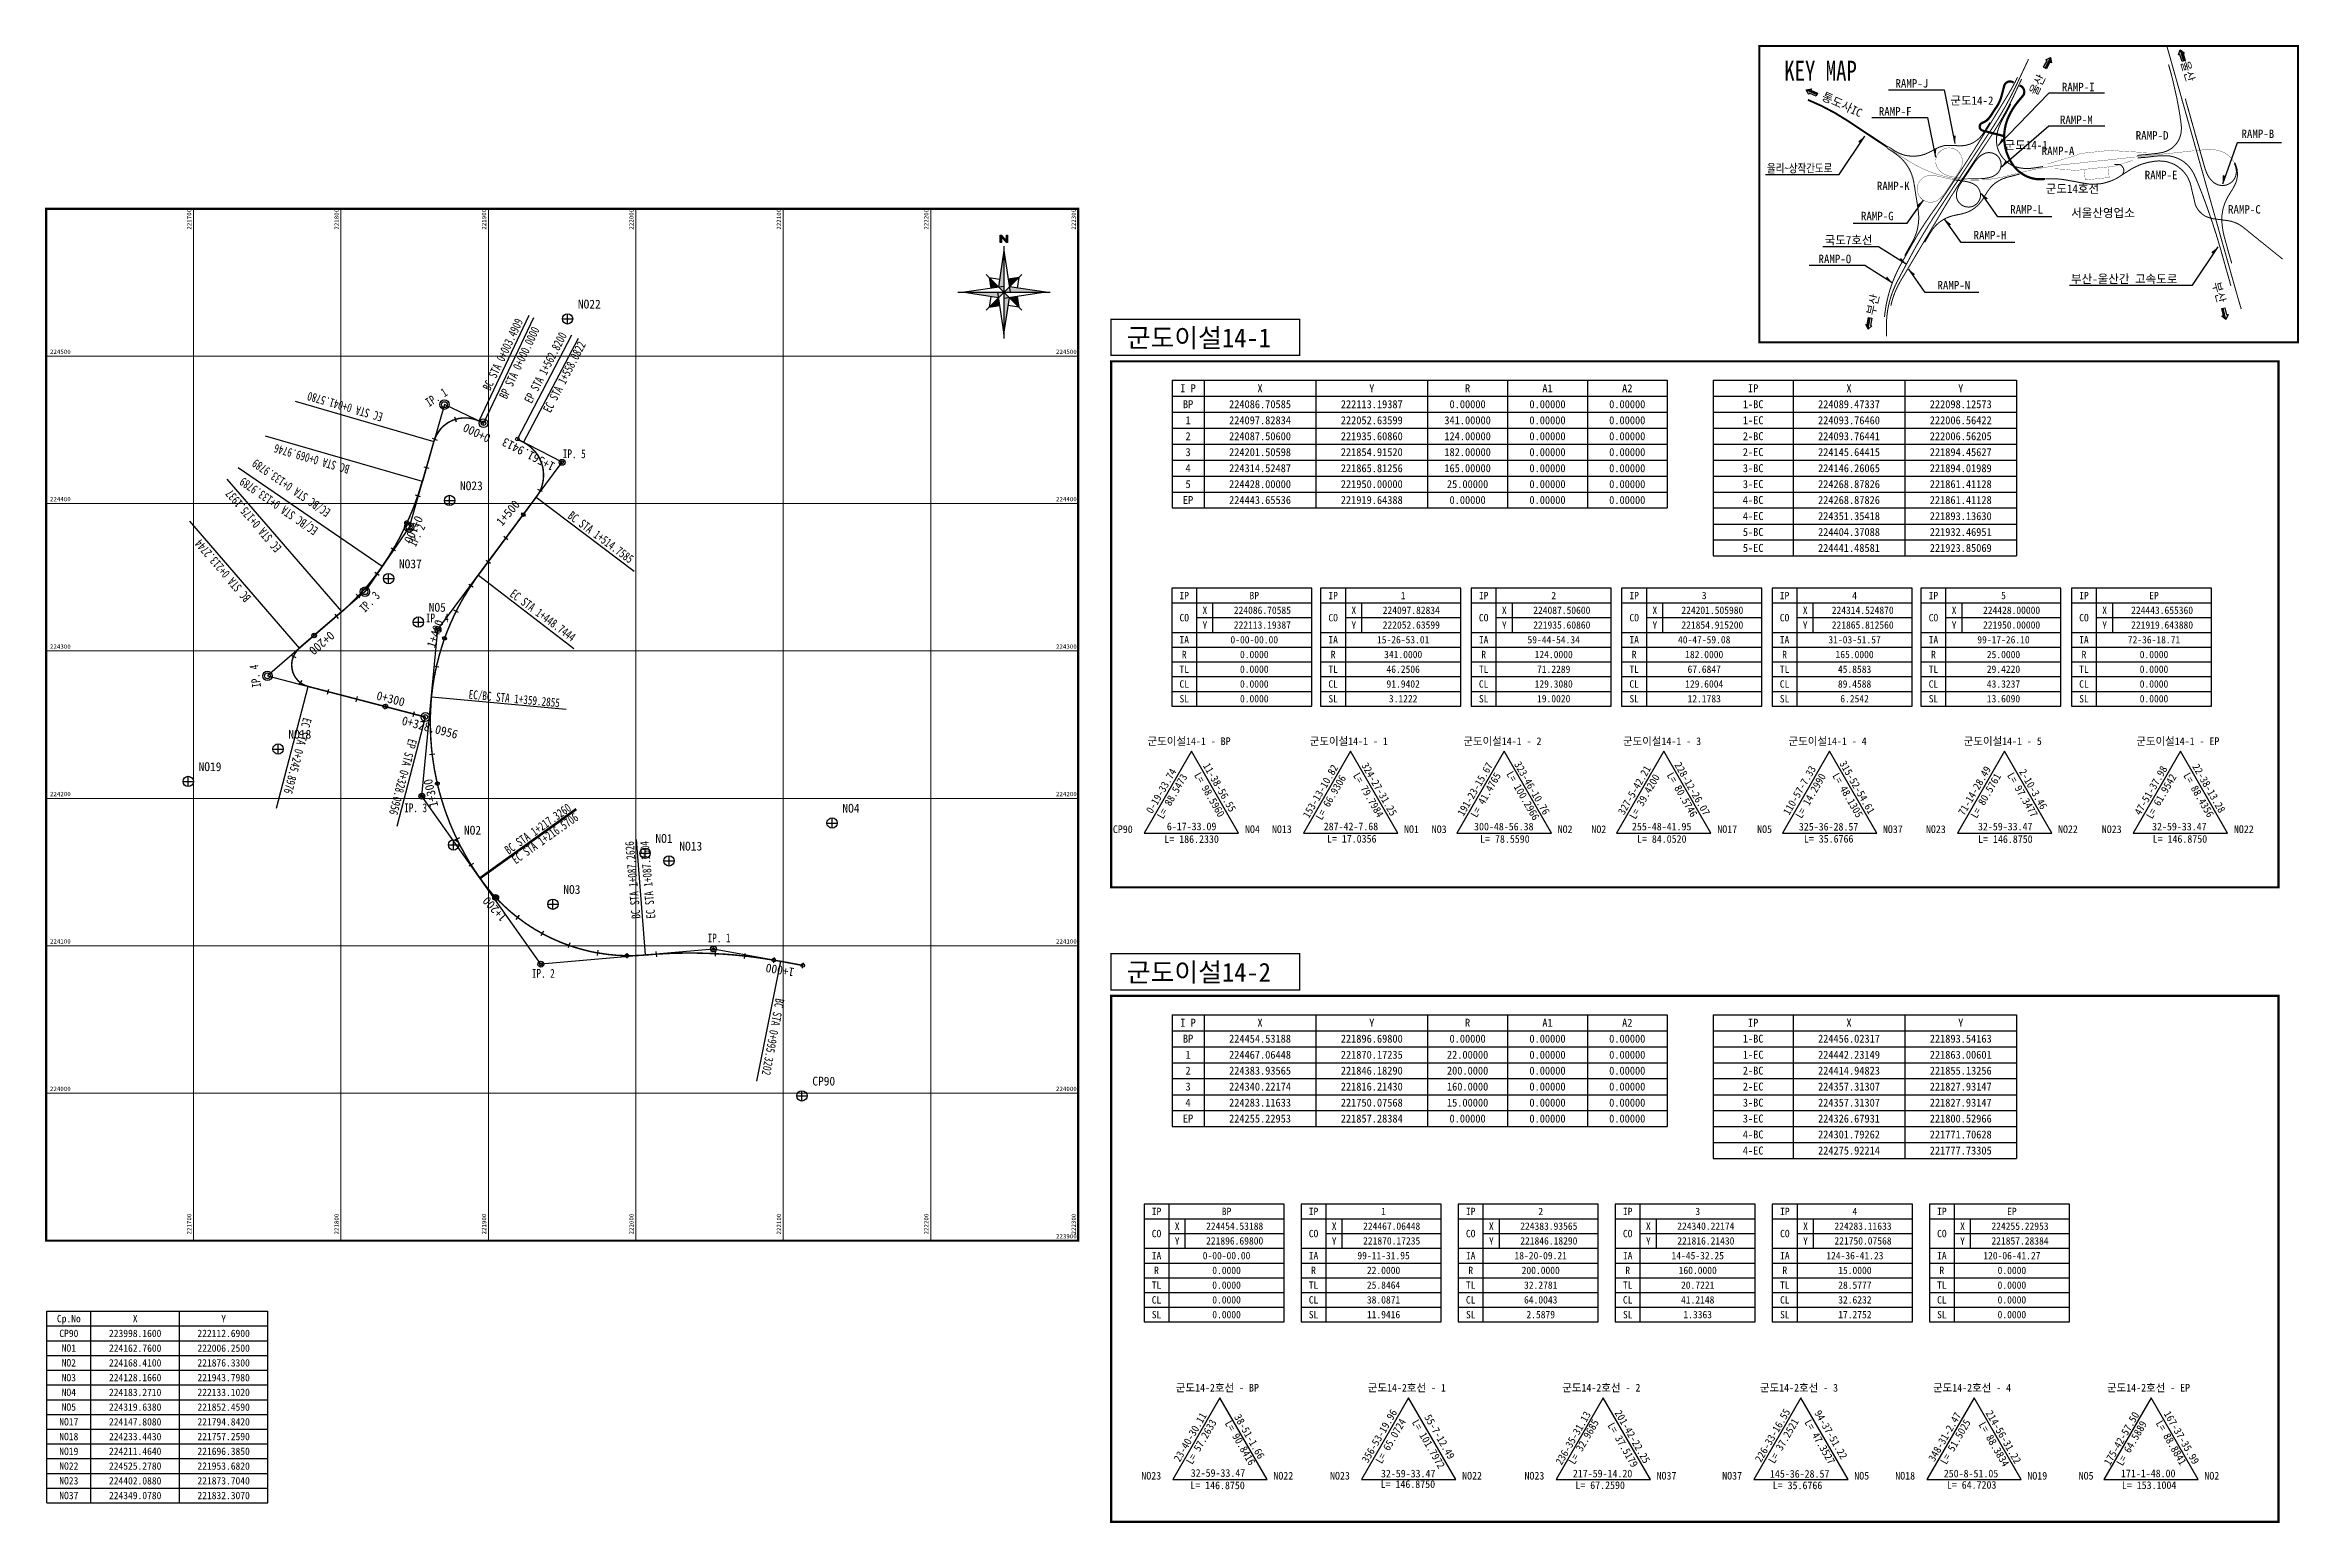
# Model space of a CAD drawing. Header units: metres. Extents: x 226260 to 227788, y 221330 to 222332.
import ezdxf
from ezdxf.enums import TextEntityAlignment as Align

# ---------------------------------------------------------------- set-up
doc = ezdxf.new("R2010")
doc.units = ezdxf.units.M
doc.linetypes.add('HIDDEN', pattern=[0.375, 0.25, -0.125])
for name, color, linetype in [('CA-ALGN-CNTL', 2, 'Continuous'), ('CA-ALGN-IPLN', 1, 'Continuous'), ('CA-ALGN-IPSM', 2, 'Continuous'), ('CA-ALGN-RampA', 2, 'Continuous'), ('CA-ALGN-RampF', 2, 'Continuous'), ('CA-ALGN-RampG', 2, 'Continuous'), ('CA-ALGN-RampH', 2, 'Continuous'), ('CA-ALGN-RampI', 2, 'Continuous'), ('CA-ALGN-RampJ', 2, 'Continuous'), ('CA-ALGN-RampK', 2, 'Continuous'), ('CA-ALGN-RampL', 2, 'Continuous'), ('CA-ALGN-RampM', 2, 'Continuous'), ('CA-ALGN-RampN', 2, 'Continuous'), ('CA-ALGN-RampO', 2, 'Continuous'), ('CA-ALGN-STSM', 2, 'Continuous'), ('CA-ALGN-SUBL', 1, 'Continuous'), ('CA-ALGN-SUBT', 2, 'Continuous'), ('CA-ALGN-TBSM', 2, 'Continuous'), ('CA-ALGN-TEXT', 3, 'Continuous'), ('CA-ALGN-국도7호선', 2, 'Continuous'), ('CA-ALGN-국도7호선평면선형', 2, 'Continuous'), ('CA-ALGN-군도14', 2, 'Continuous'), ('CA-ALGN-군도이설1', 2, 'Continuous'), ('CA-ALGN-군도이설2', 2, 'Continuous'), ('CA-ALGN-두현IC', 2, 'Continuous'), ('CA-ALGN-본선', 2, 'Continuous'), ('CA-ALGN-현IC', 2, 'Continuous'), ('CA-ALGN-회차로', 2, 'Continuous'), ('CA-LEAL', 1, 'Continuous'), ('CA-TABL-LIN1', 4, 'Continuous'), ('CA-TABL-LIN2', 1, 'Continuous'), ('CA-TABL-TEX2', 3, 'Continuous'), ('CA-TEXT', 3, 'Continuous'), ('CV-AZMU', 3, 'Continuous'), ('CV-GRID-LINE', 1, 'Continuous'), ('CV-GRID-TEXT', 4, 'Continuous'), ('CV-SURV-LINE', 2, 'Continuous'), ('CV-SURV-SYMB', 3, 'Continuous'), ('CV-SURV-TEXT', 3, 'Continuous'), ('CV-TABL-LIN1', 4, 'Continuous'), ('CV-TABL-LIN2', 1, 'Continuous'), ('CV-TABL-TEX1', 6, 'Continuous'), ('CV-TABL-TEX2', 3, 'Continuous'), ('CZ-LIN1', 7, 'Continuous'), ('CZ-SYMB', 2, 'Continuous'), ('CZ-TEX1', 6, 'Continuous'), ('CZ-TEXT', 3, 'Continuous')]:
    doc.layers.add(name, color=color, linetype=linetype)
doc.styles.add('GHS', font='DotumChe.ttf')
doc.styles.add('GTXT', font='DotumChe.ttf')
doc.styles.add('Han_Romanstyle', font='DotumChe.ttf')
doc.styles.add('견고딕', font='DotumChe.ttf')
doc.styles.add('돋움체', font='DotumChe.ttf')

msp = doc.modelspace()

# ---------------------------------------------------------------- texts
at = {"layer": 'CA-ALGN-SUBT', "style": 'Han_Romanstyle', "width": 0.8}
for s, rotation, p in [('BC STA 0+003.4909', 64.7106, (226561.5, 222097.3)), ('BP STA 0+000.0000', 64.7106, (226572.7, 222091.6)), ('EP STA 1+562.8200', 62.7188, (226589.6, 222088.6)), ('EC STA 1+558.0822', 62.7188, (226602.4, 222082.3)), ('EC STA 0+041.5780', 163.9028, (226489.2, 222082.5)), ('BC STA 0+069.9746', 163.9028, (226466.6, 222047.1)), ('EC/BC STA 0+133.9789', 145.5669, (226453.8, 222016.7)), ('EC STA 0+175.1937', 130.808, (226420.4, 221991.4)), ('EC/BC STA 0+133.9789', 145.5669, (226445.3, 222004.3)), ('BC STA 1+514.7585', 323.4282, (226613.6, 222011.7)), ('BC STA 0+213.2744', 130.808, (226399.6, 221957.6)), ('EC STA 1+448.7444', 323.4282, (226574.3, 221958.7)), ('EC/BC STA 1+359.2855', 354.4925, (226546.7, 221888.9)), ('EC STA 0+245.8976', 255.4194, (226434.7, 221876.3)), ('EP STA 0+328.0956', 255.4194, (226506.1, 221862)), ('BC STA 1+217.3260', 35.2923, (226574, 221782.9)), ('EC STA 1+216.5706', 35.2923, (226578.9, 221776.4)), ('BC STA 1+087.2626', 95.0407, (226663.5, 221739.8)), ('EC STA 1+087.2604', 95.0407, (226673.6, 221739.9)), ('BC STA 0+995.3202', 259.5926, (226755.2, 221685.9))]:
    msp.add_text(s, height=6, rotation=rotation, dxfattribs=at).set_placement(p)
at = {"layer": 'CA-ALGN-TEXT', "style": 'Han_Romanstyle', "width": 0.8}
for s, rotation, p in [('IP. 1', 32.6225, (226520, 222086.6)), ('IP. 2', 64.5265, (226511, 221991.5)), ('IP. 3', 46.3257, (226476.5, 221946.9)), ('IP. 4', 97.3855, (226406.1, 221896.8))]:
    msp.add_text(s, height=6, rotation=rotation, dxfattribs=at).set_placement(p)
at = {"layer": 'CA-ALGN-TEXT', "style": 'Han_Romanstyle'}
for s, rotation, p in [('0+000', 154.7106, (226562.4, 222067.6)), ('1+561.9413', 152.7188, (226606, 222048.4)), ('1+500', 49.8739, (226569.6, 222005.5)), ('0+100', 245.3012, (226510.9, 222013.6)), ('1+400', 71.5834, (226523.9, 221922.8)), ('0+200', 220.808, (226452.7, 221935.1)), ('0+300', 345.4194, (226483.9, 221888.3)), ('0+328.0956', 345.4194, (226501.1, 221871.3)), ('1+300', 103.0646, (226526.3, 221816)), ('1+200', 132.949, (226573.3, 221741)), ('1+000', 170.379, (226768.1, 221706))]:
    msp.add_text(s, height=6, rotation=rotation, dxfattribs=at).set_placement(p)
at = {"layer": 'CA-ALGN-TEXT', "style": 'Han_Romanstyle', "width": 0.8}
for s, p in [('IP. 5', (226610.8, 222052)), ('IP. 4', (226517.9, 221940.6)), ('IP. 3', (226503.2, 221811.8)), ('IP. 1', (226709, 221723.5)), ('IP. 2', (226589.8, 221699.5))]:
    msp.add_text(s, height=6, dxfattribs=at).set_placement(p)
at = {"layer": 'CA-TABL-TEX2', "lineweight": 0, "style": 'GHS'}
for s, height, p in [('I P', 5.42, (227034.9, 222096.7)), ('BP', 5.42, (227034.9, 222085.9)), ('224086.70585', 5.417, (227083.7, 222085.9)), ('X', 5.42, (227083.7, 222096.7)), ('222113.19387', 5.417, (227159.5, 222085.9)), ('Y', 5.42, (227159.5, 222096.7)), ('0.00000', 5.42, (227224.5, 222085.9)), ('R', 5.42, (227224.5, 222096.7)), ('0.00000', 5.42, (227278.7, 222085.9)), ('A1', 5.42, (227278.7, 222096.7)), ('0.00000', 5.42, (227332.8, 222085.9)), ('A2', 5.42, (227332.8, 222096.7)), ('1-BC', 5.42, (227418.2, 222085.9)), ('IP', 5.42, (227418.2, 222096.7)), ('224089.47337', 5.417, (227483.2, 222085.9)), ('X', 5.42, (227483.2, 222096.7)), ('222098.12573', 5.417, (227559, 222085.9)), ('Y', 5.42, (227559, 222096.7)), ('1', 5.42, (227034.9, 222075)), ('224097.82834', 5.417, (227083.7, 222075)), ('222052.63599', 5.417, (227159.5, 222075)), ('341.00000', 5.42, (227224.5, 222075)), ('0.00000', 5.42, (227278.7, 222075)), ('0.00000', 5.42, (227332.8, 222075)), ('1-EC', 5.42, (227418.2, 222075)), ('224093.76460', 5.417, (227483.2, 222075)), ('222006.56422', 5.417, (227559, 222075)), ('2', 5.42, (227034.9, 222064.2)), ('224087.50600', 5.417, (227083.7, 222064.2)), ('221935.60860', 5.417, (227159.5, 222064.2)), ('124.00000', 5.42, (227224.5, 222064.2)), ('0.00000', 5.42, (227278.7, 222064.2)), ('0.00000', 5.42, (227332.8, 222064.2)), ('2-BC', 5.42, (227418.2, 222064.2)), ('224093.76441', 5.417, (227483.2, 222064.2)), ('222006.56205', 5.417, (227559, 222064.2)), ('3', 5.42, (227034.9, 222053.4)), ('4', 5.42, (227034.9, 222042.5)), ('224201.50598', 5.417, (227083.7, 222053.4)), ('224314.52487', 5.417, (227083.7, 222042.5)), ('221854.91520', 5.417, (227159.5, 222053.4)), ('221865.81256', 5.417, (227159.5, 222042.5)), ('182.00000', 5.42, (227224.5, 222053.4)), ('165.00000', 5.42, (227224.5, 222042.5)), ('0.00000', 5.42, (227278.7, 222053.4)), ('0.00000', 5.42, (227278.7, 222042.5)), ('0.00000', 5.42, (227332.8, 222053.4)), ('0.00000', 5.42, (227332.8, 222042.5)), ('3-BC', 5.42, (227418.2, 222042.5)), ('2-EC', 5.42, (227418.2, 222053.4)), ('224145.64415', 5.417, (227483.2, 222053.4)), ('224146.26065', 5.417, (227483.2, 222042.5)), ('221894.45627', 5.417, (227559, 222053.4)), ('221894.01989', 5.417, (227559, 222042.5)), ('5', 5.42, (227034.9, 222031.7)), ('224428.00000', 5.417, (227083.7, 222031.7)), ('221950.00000', 5.417, (227159.5, 222031.7)), ('25.00000', 5.42, (227224.5, 222031.7)), ('0.00000', 5.42, (227278.7, 222031.7)), ('0.00000', 5.42, (227332.8, 222031.7)), ('3-EC', 5.42, (227418.2, 222031.7)), ('224268.87826', 5.417, (227483.2, 222031.7)), ('221861.41128', 5.417, (227559, 222031.7)), ('EP', 5.42, (227034.9, 222020.9)), ('224443.65536', 5.417, (227083.7, 222020.9)), ('221919.64388', 5.417, (227159.5, 222020.9)), ('0.00000', 5.42, (227224.5, 222020.9)), ('0.00000', 5.42, (227278.7, 222020.9)), ('0.00000', 5.42, (227332.8, 222020.9)), ('4-BC', 5.42, (227418.2, 222020.9)), ('4-EC', 5.42, (227418.2, 222010)), ('224268.87826', 5.417, (227483.2, 222020.9)), ('224351.35418', 5.417, (227483.2, 222010)), ('221861.41128', 5.417, (227559, 222020.9)), ('221893.13630', 5.417, (227559, 222010)), ('5-BC', 5.42, (227418.2, 221999.2)), ('224404.37088', 5.417, (227483.2, 221999.2)), ('221932.46951', 5.417, (227559, 221999.2)), ('5-EC', 5.42, (227418.2, 221988.4)), ('224441.48581', 5.417, (227483.2, 221988.4)), ('221923.85069', 5.417, (227559, 221988.4)), ('I P', 5.42, (227034.9, 221666.3)), ('X', 5.42, (227083.7, 221666.3)), ('Y', 5.42, (227159.5, 221666.3)), ('R', 5.42, (227224.5, 221666.3)), ('A1', 5.42, (227278.7, 221666.3)), ('A2', 5.42, (227332.8, 221666.3)), ('IP', 5.42, (227418.2, 221666.3)), ('X', 5.42, (227483.2, 221666.3)), ('Y', 5.42, (227559, 221666.3)), ('BP', 5.42, (227034.9, 221655.5)), ('1', 5.42, (227034.9, 221644.6)), ('224454.53188', 5.417, (227083.7, 221655.5)), ('224467.06448', 5.417, (227083.7, 221644.6)), ('221896.69800', 5.417, (227159.5, 221655.5)), ('221870.17235', 5.417, (227159.5, 221644.6)), ('22.00000', 5.42, (227224.5, 221644.6)), ('0.00000', 5.42, (227224.5, 221655.5)), ('0.00000', 5.42, (227278.7, 221655.5)), ('0.00000', 5.42, (227278.7, 221644.6)), ('0.00000', 5.42, (227332.8, 221655.5)), ('0.00000', 5.42, (227332.8, 221644.6)), ('1-BC', 5.42, (227418.2, 221655.5)), ('1-EC', 5.42, (227418.2, 221644.6)), ('224456.02317', 5.417, (227483.2, 221655.5)), ('224442.23149', 5.417, (227483.2, 221644.6)), ('221893.54163', 5.417, (227559, 221655.5)), ('221863.00601', 5.417, (227559, 221644.6)), ('2', 5.42, (227034.9, 221633.8)), ('224383.93565', 5.417, (227083.7, 221633.8)), ('221846.18290', 5.417, (227159.5, 221633.8)), ('200.0000', 5.42, (227224.5, 221633.8)), ('0.00000', 5.42, (227278.7, 221633.8)), ('0.00000', 5.42, (227332.8, 221633.8)), ('2-BC', 5.42, (227418.2, 221633.8)), ('224414.94823', 5.417, (227483.2, 221633.8)), ('221855.13256', 5.417, (227559, 221633.8)), ('3', 5.42, (227034.9, 221623)), ('4', 5.42, (227034.9, 221612.1)), ('224340.22174', 5.417, (227083.7, 221623)), ('224283.11633', 5.417, (227083.7, 221612.1)), ('221816.21430', 5.417, (227159.5, 221623)), ('221750.07568', 5.417, (227159.5, 221612.1)), ('160.0000', 5.42, (227224.5, 221623)), ('15.00000', 5.42, (227224.5, 221612.1)), ('0.00000', 5.42, (227278.7, 221623)), ('0.00000', 5.42, (227278.7, 221612.1)), ('0.00000', 5.42, (227332.8, 221623)), ('0.00000', 5.42, (227332.8, 221612.1)), ('3-BC', 5.42, (227418.2, 221612.1)), ('2-EC', 5.42, (227418.2, 221623)), ('224357.31307', 5.417, (227483.2, 221623)), ('224357.31307', 5.417, (227483.2, 221612.1)), ('221827.93147', 5.417, (227559, 221623)), ('221827.93147', 5.417, (227559, 221612.1)), ('EP', 5.42, (227034.9, 221601.3)), ('224255.22953', 5.417, (227083.7, 221601.3)), ('221857.28384', 5.417, (227159.5, 221601.3)), ('0.00000', 5.42, (227224.5, 221601.3)), ('0.00000', 5.42, (227278.7, 221601.3)), ('0.00000', 5.42, (227332.8, 221601.3)), ('3-EC', 5.42, (227418.2, 221601.3)), ('224326.67931', 5.417, (227483.2, 221601.3)), ('221800.52966', 5.417, (227559, 221601.3)), ('4-BC', 5.42, (227418.2, 221590.5)), ('224301.79262', 5.417, (227483.2, 221590.5)), ('221771.70628', 5.417, (227559, 221590.5)), ('4-EC', 5.42, (227418.2, 221579.6)), ('224275.92214', 5.417, (227483.2, 221579.6)), ('221777.73305', 5.417, (227559, 221579.6))]:
    msp.add_text(s, height=height, dxfattribs=at).set_placement(p, align=Align.CENTER)
at = {"layer": 'CA-TEXT', "style": '돋움체'}
for s, height, p in [('RAMP-J', 5.73, (227514.7, 222303.4, -316.7)), ('RAMP-I', 5.73, (227627.6, 222300.9, -316.7)), ('RAMP-F', 5.73, (227503.4, 222284.4, -316.7)), ('군도14-2', 5.73, (227552, 222291.7, -316.7)), ('RAMP-M', 5.73, (227626.3, 222278.7, -316.7)), ('RAMP-B', 5.73, (227749.4, 222269.2)), ('군도14-1', 5.73, (227588.8, 222261.5, -316.7)), ('RAMP-A', 5.73, (227613.9, 222257.6, -105.6)), ('RAMP-D', 5.73, (227677.7, 222268.1, -167.4)), ('RAMP-E', 5.73, (227683.8, 222241.2, -167.4)), ('RAMP-K', 5.73, (227502.1, 222233.8, -316.7)), ('군도14호선', 5.73, (227616.7, 222231.9, -316.7)), ('RAMP-G', 5.73, (227491.3, 222213.4, -211.1)), ('RAMP-L', 5.73, (227592.6, 222217.9, -211.1)), ('서울산영업소', 5.73, (227633.9, 222215.5, -316.7)), ('RAMP-C', 5.73, (227740.3, 222217.9, -167.4)), ('국도7호선', 5.73, (227466.7, 222197, -316.7)), ('RAMP-H', 5.73, (227567.7, 222200.4, -211.1)), ('RAMP-O', 5.73, (227462.5, 222184.3, -316.7)), ('RAMP-N', 5.73, (227543.2, 222166.5, -211.1)), ('부산-울산간 고속도로', 5.734, (227633.8, 222170.7, -316.7))]:
    msp.add_text(s, height=height, dxfattribs=at).set_placement(p)
at = {"layer": 'CA-TEXT', "style": '돋움체', "width": 0.8}
msp.add_text('율리~상작간도로', height=5.73, dxfattribs=at).set_placement((227427.6, 222245.8, -316.7))
at = {"layer": 'CV-GRID-TEXT', "lineweight": 0, "style": 'Han_Romanstyle'}
for s, p in [('221700', (226358.8, 222207)), ('221800', (226458.8, 222207)), ('221900', (226558.8, 222207)), ('222000', (226658.8, 222207)), ('222100', (226758.8, 222207)), ('222200', (226858.8, 222207)), ('222300', (226958.8, 222207)), ('221700', (226358.8, 221525.4)), ('221800', (226458.8, 221525.4)), ('221900', (226558.8, 221525.4)), ('222000', (226658.8, 221525.4)), ('222100', (226758.8, 221525.4)), ('222200', (226858.8, 221525.4)), ('222300', (226958.8, 221525.4))]:
    msp.add_text(s, height=3, rotation=90, dxfattribs=at).set_placement(p)
for s, p in [('224500', (226262.9, 222122.7)), ('224500', (226945.3, 222122.7)), ('224400', (226262.9, 222022.7)), ('224400', (226945.3, 222022.7)), ('224300', (226262.9, 221922.7)), ('224300', (226945.3, 221922.7)), ('224200', (226262.9, 221822.7)), ('224200', (226945.3, 221822.7)), ('224100', (226262.9, 221722.7)), ('224100', (226945.3, 221722.7)), ('224000', (226262.9, 221622.7)), ('224000', (226945.3, 221622.7)), ('223900', (226945.3, 221522.7))]:
    msp.add_text(s, height=3, dxfattribs=at).set_placement(p)
at = {"layer": 'CV-SURV-TEXT', "style": 'Han_Romanstyle'}
for s, height, p in [('NO22', 6, (226621, 222153.5)), ('NO22', 6, (226621, 222153.5)), ('NO23', 6, (226541, 222030.3)), ('NO37', 6, (226499.6, 221977.3)), ('NO5', 6, (226519.8, 221947.8)), ('NO18', 6, (226424.6, 221861.7)), ('군도이설14-1 - BP', 5.2, (227007.4, 221857.4)), ('군도이설14-1 - 1', 5.2, (227117.4, 221857.4)), ('군도이설14-1 - 2', 5.2, (227221.6, 221857.4)), ('군도이설14-1 - 3', 5.2, (227329.9, 221857.4)), ('군도이설14-1 - 4', 5.2, (227442.2, 221857.4)), ('군도이설14-1 - 5', 5.2, (227561, 221857.4)), ('군도이설14-1 - EP', 5.2, (227678.1, 221857.4)), ('NO19', 6, (226363.7, 221839.7)), ('NO4', 6, (226800.4, 221811.5)), ('NO4', 6, (226800.4, 221811.5)), ('NO2', 6, (226543.7, 221796.6)), ('CP90', 5.2, (226983.9, 221797.7)), ('6-17-33.09', 5.2, (227020.5, 221799.6)), ('NO4', 5.2, (227073.5, 221797.7)), ('NO13', 5.2, (227091.8, 221797.7)), ('287-42-7.68', 5.2, (227126.9, 221799.6)), ('NO1', 5.2, (227181.4, 221797.7)), ('NO3', 5.2, (227200.2, 221797.7)), ('300-48-56.38', 5.2, (227228.9, 221799.5)), ('NO2', 5.2, (227285.6, 221797.7)), ('NO2', 5.2, (227308.5, 221797.7)), ('255-48-41.95', 5.2, (227336, 221799.5)), ('NO17', 5.2, (227393.9, 221797.7)), ('NO5', 5.2, (227420.9, 221797.7)), ('325-36-28.57', 5.2, (227449.2, 221799.4)), ('NO37', 5.2, (227506.2, 221797.7)), ('NO23', 5.2, (227535.4, 221797.7)), ('32-59-33.47', 5.2, (227570.7, 221799.5)), ('NO22', 5.2, (227625, 221797.7)), ('NO23', 5.2, (227654.7, 221797.7)), ('32-59-33.47', 5.2, (227688.8, 221799.5)), ('NO22', 5.2, (227744.3, 221797.7)), ('NO1', 6, (226673.6, 221791)), ('NO13', 6, (226689.8, 221785.8)), ('L= 186.2330', 5.2, (227018.8, 221791)), ('L= 17.0356', 5.2, (227129.1, 221791.2)), ('L= 78.5590', 5.2, (227233, 221791.1)), ('L= 84.0520', 5.2, (227339.4, 221791.1)), ('L= 35.6766', 5.2, (227452.6, 221791.2)), ('L= 146.8750', 5.2, (227570.8, 221791)), ('L= 146.8750', 5.2, (227689.2, 221791.1)), ('NO3', 6, (226611.1, 221756.4)), ('CP90', 6, (226780, 221626.4)), ('군도14-2호선 - BP', 5.2, (227026.6, 221418.8)), ('군도14-2호선 - 1', 5.2, (227156.8, 221418.8)), ('군도14-2호선 - 2', 5.2, (227288.7, 221418.8)), ('군도14-2호선 - 3', 5.2, (227422.8, 221418.8)), ('군도14-2호선 - 4', 5.2, (227540.2, 221418.8)), ('군도14-2호선 - EP', 5.2, (227658.2, 221418.8)), ('NO23', 5.2, (227003.2, 221359.1)), ('32-59-33.47', 5.2, (227036.7, 221361)), ('L= 146.8750', 5.2, (227036.4, 221352.6)), ('NO22', 5.2, (227092.8, 221359.1)), ('NO23', 5.2, (227131.2, 221359.1)), ('32-59-33.47', 5.2, (227165.7, 221360.6)), ('L= 146.8750', 5.2, (227165.5, 221353.4)), ('NO22', 5.2, (227220.8, 221359.1)), ('NO23', 5.2, (227263.1, 221359.1)), ('217-59-14.20', 5.2, (227295.9, 221360.6)), ('L= 67.2590', 5.2, (227297.6, 221352.7)), ('NO37', 5.2, (227352.7, 221359.1)), ('NO37', 5.2, (227397.2, 221359.1)), ('145-36-28.57', 5.2, (227429.6, 221360.4)), ('L= 35.6766', 5.2, (227431.5, 221352.6)), ('NO5', 5.2, (227486.8, 221359.1)), ('NO18', 5.2, (227514.6, 221359.1)), ('250-8-51.05', 5.2, (227547.5, 221360.6)), ('L= 64.7203', 5.2, (227549.6, 221352.9)), ('NO19', 5.2, (227604.2, 221359.1)), ('NO5', 5.2, (227639, 221359.1)), ('171-1-48.00', 5.2, (227667.7, 221360.7)), ('L= 153.1004', 5.2, (227668.3, 221352.7)), ('NO2', 5.2, (227724.3, 221359.1))]:
    msp.add_text(s, height=height, dxfattribs=at).set_placement(p)
for s, rotation, p in [('323-46-10.76', 299.9993, (227255.9, 221844.4)), ('315-52-54.61', 299.9993, (227476.5, 221844.9)), ('0-19-33.74', 60.0007, (227010.5, 221810.4)), ('L= 88.5473', 60.0007, (227017.9, 221806.8)), ('L= 98.5960', 299.9993, (227038.8, 221837)), ('11-38-56.55', 299.9993, (227044.8, 221843.4)), ('153-13-10.82', 60.0007, (227116.8, 221807.3)), ('L= 66.9306', 60.0007, (227125.5, 221806)), ('L= 79.7984', 299.9993, (227146.6, 221836.8)), ('324-27-31.25', 299.9993, (227152.3, 221843.6)), ('191-23-15.67', 60.0007, (227221.7, 221808.7)), ('L= 41.4765', 60.0007, (227230.6, 221807.7)), ('L= 100.2966', 299.9993, (227250.6, 221837.8)), ('327-5-42.21', 60.0007, (227330.6, 221809.5)), ('L= 39.4200', 60.0007, (227338.3, 221806.6)), ('L= 80.5746', 299.9993, (227359.4, 221837)), ('228-12-26.07', 299.9993, (227364.6, 221843.9)), ('110-57-7.33', 60.0007, (227442.6, 221809.4)), ('L= 14.2990', 60.0007, (227451, 221807.1)), ('L= 48.1305', 299.9993, (227471.7, 221836.6)), ('71-14-28.49', 60.0007, (227561.3, 221809.1)), ('L= 80.5761', 60.0007, (227569.8, 221807.2)), ('L= 97.3477', 299.9993, (227590.3, 221836.9)), ('2-10-3.46', 299.9993, (227598.4, 221839.3)), ('47-51-37.98', 60.0007, (227680.9, 221809.3)), ('L= 61.9542', 60.0007, (227688.8, 221806.8)), ('L= 88.4356', 299.9993, (227709.8, 221836.8)), ('22-38-13.28', 299.9993, (227715.9, 221842.8)), ('23-40-30.11', 60.0007, (227029.3, 221370.6)), ('38-51-1.66', 299.9993, (227065.9, 221401.6)), ('356-53-19.96', 60.0007, (227156.8, 221369.9)), ('55-7-12.49', 299.9993, (227194.9, 221401.4)), ('236-35-31.13', 60.0007, (227288.2, 221368.5)), ('201-42-22.25', 299.9993, (227324, 221404.4)), ('226-33-16.55', 60.0007, (227423.5, 221370.3)), ('94-37-51.22', 299.9993, (227459.5, 221404.3)), ('348-31-2.47', 60.0007, (227541.1, 221370.8)), ('214-56-31.22', 299.9993, (227575.7, 221404.2)), ('175-42-57.50', 60.0007, (227660.2, 221368.2)), ('167-37-35.99', 299.9993, (227696.5, 221403.8)), ('L= 57.2633', 60.0007, (227037.7, 221368.9)), ('L= 90.8416', 299.9993, (227059.6, 221397.3)), ('L= 65.0724', 60.0007, (227166.2, 221369.4)), ('L= 101.7972', 299.9993, (227186.5, 221398)), ('L= 32.9685', 60.0007, (227297, 221368.9)), ('L= 37.5179', 299.9993, (227319.2, 221395.9)), ('L= 37.2521', 60.0007, (227432.6, 221369.5)), ('L= 47.3527', 299.9993, (227452.8, 221398)), ('L= 51.5025', 60.0007, (227549.2, 221368.9)), ('L= 88.3834', 299.9993, (227570.9, 221396.4)), ('L= 64.5889', 60.0007, (227668.7, 221367.9)), ('L= 88.8841', 299.9993, (227691.1, 221397.4))]:
    msp.add_text(s, height=5.2, rotation=rotation, dxfattribs=at).set_placement(p)
at = {"layer": 'CV-TABL-TEX1', "style": 'GTXT'}
for s, p in [('Cp.No', (226275.7, 221468.3)), ('X', (226320.7, 221468.3)), ('Y', (226380.7, 221468.3)), ('CP90', (226275.7, 221458.3)), ('NO1', (226275.7, 221448.3)), ('NO2', (226275.7, 221438.3)), ('NO3', (226275.7, 221428.3)), ('NO4', (226275.7, 221418.3)), ('NO5', (226275.7, 221408.3)), ('NO17', (226275.7, 221398.3)), ('NO18', (226275.7, 221388.3)), ('NO19', (226275.7, 221378.3)), ('NO22', (226275.7, 221368.3)), ('NO23', (226275.7, 221358.3)), ('NO37', (226275.7, 221348.3))]:
    msp.add_text(s, height=5, dxfattribs=at).set_placement(p, align=Align.MIDDLE_CENTER)
at = {"layer": 'CV-TABL-TEX2', "style": 'GTXT'}
for s, p in [('223998.1600', (226320.7, 221458.3)), ('224162.7600', (226320.7, 221448.3)), ('222112.6900', (226380.7, 221458.3)), ('222006.2500', (226380.7, 221448.3)), ('224168.4100', (226320.7, 221438.3)), ('221876.3300', (226380.7, 221438.3)), ('224128.1660', (226320.7, 221428.3)), ('224183.2710', (226320.7, 221418.3)), ('221943.7980', (226380.7, 221428.3)), ('222133.1020', (226380.7, 221418.3)), ('224319.6380', (226320.7, 221408.3)), ('221852.4590', (226380.7, 221408.3)), ('224147.8080', (226320.7, 221398.3)), ('224233.4430', (226320.7, 221388.3)), ('221794.8420', (226380.7, 221398.3)), ('221757.2590', (226380.7, 221388.3)), ('224211.4640', (226320.7, 221378.3)), ('221696.3850', (226380.7, 221378.3)), ('224525.2780', (226320.7, 221368.3)), ('224402.0880', (226320.7, 221358.3)), ('221953.6820', (226380.7, 221368.3)), ('221873.7040', (226380.7, 221358.3)), ('224349.0780', (226320.7, 221348.3)), ('221832.3070', (226380.7, 221348.3))]:
    msp.add_text(s, height=5, dxfattribs=at).set_placement(p, align=Align.MIDDLE_CENTER)
at = {"layer": 'CZ-TEX1', "style": '견고딕', "width": 0.8}
msp.add_text('KEY MAP', height=13.61, dxfattribs=at).set_placement((227463.9, 222308), align=Align.CENTER)
at = {"layer": 'CZ-TEX1', "style": '돋움체'}
for s, p in [('군도이설14-1', (226993.3, 222127.2)), ('군도이설14-2', (226993.3, 221696.8))]:
    msp.add_text(s, height=12.86, dxfattribs=at).set_placement(p)
at = {"layer": 'CZ-TEXT', "style": '돋움체'}
for s, rotation, p in [('울산', 286.9787, (227708.2, 222320.5, -15.1)), ('울산', 64.5941, (227610.5, 222297.6, -15.1)), ('통도사IC', 335.277, (227464.2, 222295.3, -316.7)), ('부산', 285.4701, (227729.5, 222170.7, -15.1)), ('부산', 76.9933, (227500.6, 222148.5, -15.1))]:
    msp.add_text(s, height=5.73, rotation=rotation, dxfattribs=at).set_placement(p)

# ---------------------------------------------------------------- blocks, each defined once
blk = doc.blocks.new('CZDIRA2')
blk.add_hatch(color=256).paths.add_polyline_path([(0, 0), (0, -2), (9.3, -2), (9.3, -4), (14.7, 0)])
blk.add_line((14.7, 0), (0, 0))
blk.add_lwpolyline([(9.3, 4), (14.7, 0), (9.3, -4), (9.3, -2), (0, -2), (0, 2), (9.3, 2)], close=True)
blk = doc.blocks.new('CXBEAR2')
blk.add_hatch(color=256).paths.add_polyline_path([(23.25, -1.5), (20.25, -1.5), (20.25, -1), (22.49, 1), (20.25, 1), (20.25, 1.5), (23.25, 1.5), (23.25, 1), (21.01, -1), (23.25, -1)])
for p, q in [((0, 18.75), (0, -18.75)), ((-2.22, 2.22), (0, 17.05)), ((0, 17.05), (2.56, 0)), ((0, 2.56), (-17.05, 0)), ((-7.23, 7.23), (7.23, -7.23)), ((7.23, 7.23), (-7.23, -7.23)), ((-1.75, 5.37), (-6.03, 6.03)), ((-6.03, 6.03), (-5.37, 1.75)), ((6.03, 6.03), (1.75, 5.37)), ((17.05, 0), (2.22, 2.22)), ((6.03, 6.03), (5.37, 1.75)), ((23.25, 1), (23.25, 1)), ((18.75, 0), (-18.75, 0)), ((-17.05, 0), (-2.22, -2.22)), ((-6.03, -6.03), (-5.37, -1.75)), ((-1.75, -5.37), (-6.03, -6.03)), ((0, -17.05), (-2.56, 0)), ((17.05, 0), (0, -2.56)), ((0, -17.05), (2.22, -2.22)), ((6.03, -6.03), (1.75, -5.37)), ((6.03, -6.03), (5.37, -1.75))]:
    blk.add_line(p, q)
blk.add_lwpolyline([(23.25, -1.5), (20.25, -1.5), (20.25, -1), (22.49, 1), (20.25, 1), (20.25, 1.5), (23.25, 1.5), (23.25, 1), (21.01, -1), (23.25, -1)], close=True)
for points in [[(0, 17.05), (-2.22, 2.22), (0, 0)], [(-6.03, 6.03), (-5.37, 1.75), (-2.22, 2.22)], [(17.05, 0), (2.22, 2.22), (0, 0)], [(6.03, 6.03), (1.75, 5.37), (2.22, 2.22)], [(0, 0), (-17.05, 0), (-2.22, -2.22)], [(-2.22, -2.22), (-1.75, -5.37), (-6.03, -6.03)], [(0, 0), (2.22, -2.22), (0, -17.05)], [(5.37, -1.75), (6.03, -6.03), (2.22, -2.22)]]:
    blk.add_solid(points)
blk = doc.blocks.new('CACTCRV')
at = {"layer": 'CA-TABL-LIN1'}
blk.add_line((-15.25, -20), (-15.25, 20), dxfattribs=at)
blk.add_lwpolyline([(-23.75, -20), (23.75, -20), (23.75, 20), (-23.75, 20)], close=True, dxfattribs=at)
at = {"layer": 'CA-TABL-LIN2'}
for p, q in [((-23.75, 15), (23.75, 15)), ((-15.25, 10), (23.75, 10)), ((-9.75, 5), (-9.75, 15)), ((-23.75, 5), (23.75, 5)), ((-23.75, 0), (23.75, 0)), ((-23.75, -5), (23.75, -5)), ((-23.75, -10), (23.75, -10)), ((-23.75, -15), (23.75, -15))]:
    blk.add_line(p, q, dxfattribs=at)
at = {"layer": 'CA-TABL-TEX2', "style": 'GTXT'}
for s, p in [('IP', (-19.5, 17.5)), ('CO', (-19.5, 10)), ('Y', (-12.5, 7.5)), ('X', (-12.5, 12.5)), ('IA', (-19.5, 2.5)), ('TL', (-19.5, -7.5)), ('R', (-19.5, -2.5)), ('CL', (-19.5, -12.5)), ('SL', (-19.5, -17.5))]:
    blk.add_text(s, height=2.5, dxfattribs=at).set_placement(p, align=Align.MIDDLE_CENTER)
at = {"layer": 'CA-TABL-TEX2', "style": 'GTXT', "flags": 4}
for tag, p in [('IPNO', (4.25, 17.5)), ('COX', (7, 12.5)), ('COY', (7, 7.5)), ('IA', (4.25, 2.5)), ('TL', (4.25, -7.5)), ('R', (4.25, -2.5)), ('CL', (4.25, -12.5)), ('SL', (4.25, -17.5))]:
    blk.add_attdef(tag, text='', height=2.5, dxfattribs=at).set_placement(p, align=Align.MIDDLE)
blk = doc.blocks.new('CASTAMS')
blk.add_line((0, -1.5), (0, 1.5))
at = {"style": 'GTXT', "flags": 1}
for tag, p in [('XSEC_DAT', (0, -6.9)), ('STA_DST', (0, -3.6))]:
    blk.add_attdef(tag, text='', height=2.5, dxfattribs=at).set_placement(p, align=Align.MIDDLE)

# ---------------------------------------------------------------- hatches: boundary and pattern name
at = {"layer": 'CA-LEAL'}
for points in [[(227489.8, 222267.1), (227491.1, 222266.2), (227494, 222270.5)], [(227542.4, 222261.5), (227540.8, 222261.2), (227541.8, 222256.1)], [(227555.6, 222270.9), (227554, 222270.6), (227555.1, 222265.5)], [(227586.9, 222268.9), (227588.1, 222267.8), (227584.5, 222264.1)], [(227589.5, 222254.1), (227590.6, 222252.9), (227586.7, 222249.5)], [(227736.8, 222243.8), (227738.4, 222243.2), (227736.5, 222237.8)], [(227577.4, 222228.2), (227576.1, 222227.3), (227573.1, 222231.5)], [(227529.4, 222223.7), (227530.7, 222222.8), (227533.7, 222227)], [(227552.5, 222210.6), (227551.2, 222209.7), (227548.2, 222213.9)], [(227518.4, 222187.9), (227517.5, 222186.6), (227521.9, 222183.8)], [(227729.4, 222192), (227730.7, 222191.1), (227733.6, 222195.4)], [(227509, 222175.2), (227508.1, 222173.9), (227512.5, 222171.1)], [(227528, 222176.8), (227526.6, 222175.9), (227523.7, 222180.1)]]:
    msp.add_hatch(color=256, dxfattribs=at).paths.add_polyline_path(points)

# ---------------------------------------------------------------- linework, layer by layer
at = {"layer": 'CA-ALGN-CNTL'}
for p, q in [((226557, 222075.7), (226553.9, 222077.2)), ((226523.3, 222063.4), (226515.5, 222036.2)), ((226460.9, 221947.9), (226432, 221923)), ((226438.1, 221897.1), (226517.6, 221876.4))]:
    msp.add_line(p, q, dxfattribs=at)
at = {"layer": 'CA-ALGN-CNTL', "const_width": 1}
for points in [[(226557, 222075.7), (226553.9, 222077.2), (226552, 222078), (226550.1, 222078.6), (226548.2, 222079), (226546.2, 222079.3), (226544.2, 222079.3), (226542.2, 222079.2), (226540.2, 222078.9), (226538.3, 222078.4), (226536.4, 222077.8), (226534.6, 222077), (226532.8, 222076), (226531.2, 222074.9), (226529.6, 222073.6), (226528.2, 222072.2), (226526.9, 222070.6), (226525.8, 222069), (226524.8, 222067.2), (226524, 222065.4), (226523.4, 222063.5), (226523.3, 222063.4), (226515.5, 222036.2), (226514.9, 222034.2), (226514.3, 222032.3), (226513.7, 222030.4), (226513.1, 222028.5), (226512.5, 222026.6), (226511.8, 222024.7), (226511.1, 222022.9), (226510.4, 222021), (226509.7, 222019.1), (226509, 222017.3), (226508.2, 222015.4), (226507.4, 222013.6), (226506.7, 222011.7), (226505.8, 222009.9), (226505, 222008.1), (226504.2, 222006.3), (226503.3, 222004.4), (226502.4, 222002.7), (226501.5, 222000.9), (226500.6, 221999.1), (226499.7, 221997.3), (226498.7, 221995.6), (226497.8, 221993.8), (226496.8, 221992.1), (226495.8, 221990.3), (226494.8, 221988.6), (226493.7, 221986.9), (226492.7, 221985.2), (226491.6, 221983.5), (226490.5, 221981.8), (226489.4, 221980.2), (226488.3, 221978.5), (226488.3, 221978.5), (226487.1, 221976.9), (226486, 221975.3), (226484.8, 221973.6), (226483.6, 221972), (226482.4, 221970.5), (226481.1, 221968.9), (226479.9, 221967.3), (226478.6, 221965.8), (226477.3, 221964.3), (226476, 221962.8), (226474.6, 221961.3), (226473.3, 221959.8), (226471.9, 221958.4), (226470.5, 221956.9), (226469.1, 221955.5), (226467.7, 221954.1), (226466.2, 221952.7), (226464.8, 221951.4), (226463.3, 221950), (226461.8, 221948.7), (226460.9, 221947.9), (226432, 221923), (226430.6, 221921.6), (226429.4, 221920), (226428.4, 221918.3), (226427.6, 221916.4), (226427.1, 221914.5), (226426.9, 221912.5), (226426.9, 221910.5), (226427.2, 221908.6), (226427.7, 221906.6), (226428.5, 221904.8), (226429.5, 221903.1), (226430.8, 221901.5), (226432.2, 221900.1), (226433.8, 221899), (226435.6, 221898), (226437.5, 221897.3), (226438.1, 221897.1), (226517.6, 221876.4)], [(226773.5, 221707.9), (226758.5, 221710.7), (226756.5, 221711), (226754.5, 221711.4), (226752.5, 221711.7), (226750.6, 221712), (226748.6, 221712.3), (226746.6, 221712.6), (226744.6, 221712.9), (226742.7, 221713.2), (226740.7, 221713.5), (226738.7, 221713.7), (226736.7, 221714), (226734.7, 221714.2), (226732.7, 221714.4), (226730.7, 221714.6), (226728.8, 221714.8), (226726.8, 221715), (226724.8, 221715.2), (226722.8, 221715.3), (226720.8, 221715.5), (226718.8, 221715.6), (226716.8, 221715.7), (226714.8, 221715.8), (226712.8, 221715.9), (226710.8, 221716), (226708.8, 221716.1), (226706.8, 221716.1), (226704.8, 221716.2), (226702.8, 221716.2), (226700.8, 221716.3), (226698.8, 221716.3), (226696.8, 221716.3), (226694.8, 221716.3), (226692.8, 221716.3), (226690.8, 221716.2), (226688.8, 221716.2), (226686.8, 221716.1), (226684.8, 221716.1), (226682.8, 221716), (226680.8, 221715.9), (226678.8, 221715.8), (226676.8, 221715.7), (226674.8, 221715.6), (226672.8, 221715.4), (226670.8, 221715.3), (226668.8, 221715.1), (226666.9, 221715), (226666.9, 221715), (226664.9, 221714.8), (226662.9, 221714.7), (226660.9, 221714.6), (226658.9, 221714.5), (226656.9, 221714.5), (226654.9, 221714.5), (226652.9, 221714.5), (226650.9, 221714.6), (226648.9, 221714.7), (226646.9, 221714.8), (226644.9, 221715), (226642.9, 221715.2), (226640.9, 221715.4), (226639, 221715.7), (226637, 221716), (226635, 221716.3), (226633, 221716.6), (226631.1, 221717), (226629.1, 221717.4), (226627.2, 221717.9), (226625.2, 221718.4), (226623.3, 221718.9), (226621.4, 221719.4), (226619.5, 221720), (226617.6, 221720.6), (226615.7, 221721.2), (226613.8, 221721.9), (226611.9, 221722.6), (226610, 221723.3), (226608.2, 221724.1), (226606.3, 221724.9), (226604.5, 221725.7), (226602.7, 221726.5), (226600.9, 221727.4), (226599.1, 221728.3), (226597.4, 221729.2), (226595.6, 221730.2), (226593.9, 221731.2), (226592.1, 221732.2), (226590.4, 221733.3), (226588.7, 221734.3), (226587.1, 221735.4), (226585.4, 221736.5), (226583.8, 221737.7), (226582.2, 221738.9), (226580.6, 221740.1), (226579, 221741.3), (226577.4, 221742.6), (226575.9, 221743.8), (226574.4, 221745.1), (226572.9, 221746.5), (226571.4, 221747.8), (226570, 221749.2), (226568.5, 221750.6), (226567.1, 221752), (226565.7, 221753.5), (226564.4, 221754.9), (226563, 221756.4), (226561.7, 221757.9), (226560.4, 221759.5), (226559.2, 221761), (226557.9, 221762.6), (226556.7, 221764.2), (226555.6, 221765.8), (226554.8, 221766.9), (226554.4, 221767.5), (226553.2, 221769.1), (226552.1, 221770.8), (226551, 221772.4), (226549.9, 221774.1), (226548.8, 221775.8), (226547.7, 221777.5), (226546.7, 221779.2), (226545.7, 221780.9), (226544.7, 221782.7), (226543.7, 221784.4), (226542.8, 221786.2), (226541.8, 221787.9), (226540.9, 221789.7), (226540, 221791.5), (226539.1, 221793.3), (226538.3, 221795.1), (226537.4, 221796.9), (226536.6, 221798.7), (226535.8, 221800.5), (226535, 221802.4), (226534.2, 221804.2), (226533.5, 221806.1), (226532.8, 221808), (226532.1, 221809.8), (226531.4, 221811.7), (226530.7, 221813.6), (226530.1, 221815.5), (226529.5, 221817.4), (226528.9, 221819.3), (226528.3, 221821.2), (226527.8, 221823.1), (226527.2, 221825.1), (226526.7, 221827), (226526.2, 221828.9), (226525.8, 221830.9), (226525.3, 221832.8), (226524.9, 221834.8), (226524.5, 221836.8), (226524.1, 221838.7), (226523.7, 221840.7), (226523.4, 221842.7), (226523.1, 221844.6), (226522.8, 221846.6), (226522.5, 221848.6), (226522.2, 221850.6), (226522, 221852.6), (226521.8, 221854.5), (226521.6, 221856.5), (226521.5, 221858.5), (226521.3, 221860.5), (226521.2, 221862.5), (226521.1, 221864.5), (226521, 221866.5), (226521, 221868.5), (226520.9, 221870.5), (226520.9, 221872.5), (226520.9, 221874.5), (226520.9, 221876.5), (226521, 221878.5), (226521.1, 221880.5), (226521.2, 221882.5), (226521.3, 221884.5), (226521.4, 221886.5), (226521.6, 221888.5), (226521.7, 221890.1), (226521.9, 221892.1), (226522.2, 221894.1), (226522.4, 221896), (226522.7, 221898), (226523, 221900), (226523.3, 221902), (226523.7, 221904), (226524.1, 221905.9), (226524.4, 221907.9), (226524.9, 221909.8), (226525.3, 221911.8), (226525.8, 221913.7), (226526.3, 221915.7), (226526.8, 221917.6), (226527.3, 221919.5), (226527.9, 221921.4), (226528.5, 221923.4), (226529.1, 221925.3), (226529.7, 221927.2), (226530.3, 221929.1), (226531, 221930.9), (226531.7, 221932.8), (226532.4, 221934.7), (226533.2, 221936.5), (226534, 221938.4), (226534.7, 221940.2), (226535.6, 221942), (226536.4, 221943.9), (226537.2, 221945.7), (226538.1, 221947.5), (226539, 221949.3), (226539.9, 221951), (226540.9, 221952.8), (226541.8, 221954.5), (226542.8, 221956.3), (226543.8, 221958), (226544.9, 221959.7), (226545.9, 221961.4), (226547, 221963.1), (226548.1, 221964.8), (226549.2, 221966.5), (226550.3, 221968.1), (226551.4, 221969.8), (226552.6, 221971.4), (226553.5, 221972.6), (226592.8, 222025.6), (226593.9, 222027.2), (226594.9, 222029), (226595.8, 222030.8), (226596.5, 222032.7), (226597, 222034.6), (226597.4, 222036.5), (226597.6, 222038.5), (226597.7, 222040.5), (226597.6, 222042.5), (226597.4, 222044.5), (226597, 222046.5), (226596.4, 222048.4), (226595.7, 222050.3), (226594.9, 222052.1), (226593.9, 222053.8), (226592.8, 222055.4), (226591.5, 222057), (226590.1, 222058.4), (226588.6, 222059.8), (226587, 222061), (226585.3, 222062.1), (226584.2, 222062.7), (226580, 222064.9)]]:
    msp.add_lwpolyline(points, dxfattribs=at)
at = {"layer": 'CA-ALGN-CNTL'}
for centre, radius, start, end in [((226544.5, 222057.3), 22, 64.7106, 163.9028), ((226323.3, 222091.6), 200, 325.5669, 343.9028), ((226356.3, 222069), 160, 310.808, 325.5669), ((226441.8, 221911.6), 15, 130.808, 255.4194)]:
    msp.add_arc(centre, radius, start, end, dxfattribs=at)
at = {"layer": 'CA-ALGN-IPLN'}
for points in [[(226557, 222075.7), (226530.5, 222088.3), (226506.5, 222005.1), (226476.5, 221961.4), (226410.4, 221904.3), (226517.6, 221876.4)], [(226773.5, 221707.9), (226713, 221719), (226595.9, 221708.7), (226515.2, 221822.7), (226526.1, 221935.7), (226610.3, 222049.2), (226580, 222064.9)]]:
    msp.add_lwpolyline(points, dxfattribs=at)
at = {"layer": 'CA-ALGN-IPSM'}
for centre, radius in [((226530.5, 222088.3), 3.2), ((226530.5, 222088.3), 2), ((226557, 222075.7), 3), ((226557, 222075.7), 1.5), ((226610.3, 222049.2), 2), ((226610.3, 222049.2), 1), ((226506.5, 222005.1), 3.2), ((226506.5, 222005.1), 2), ((226476.5, 221961.4), 3.2), ((226476.5, 221961.4), 2), ((226526.1, 221935.7), 2), ((226526.1, 221935.7), 1), ((226410.4, 221904.3), 3.2), ((226410.4, 221904.3), 2), ((226517.6, 221876.4), 3), ((226517.6, 221876.4), 1.5), ((226515.2, 221822.7), 2), ((226515.2, 221822.7), 1), ((226595.9, 221708.7), 2), ((226595.9, 221708.7), 1), ((226713, 221719), 2), ((226713, 221719), 1)]:
    msp.add_circle(centre, radius, dxfattribs=at)
at = {"layer": 'CA-ALGN-RampA', "const_width": 0.2}
msp.add_lwpolyline([(227512.6, 222260.8), (227514.3, 222259.6), (227514.6, 222259.4), (227514.9, 222259.2), (227515.2, 222259), (227515.5, 222258.8), (227515.8, 222258.6), (227516.1, 222258.4), (227516.4, 222258.2), (227516.7, 222258), (227517, 222257.8), (227517.3, 222257.6), (227517.6, 222257.4), (227517.9, 222257.2), (227518.2, 222257), (227518.5, 222256.8), (227518.8, 222256.6), (227519.1, 222256.5), (227519.4, 222256.3), (227519.7, 222256.1), (227520, 222255.9), (227520.3, 222255.7), (227520.6, 222255.5), (227520.9, 222255.3), (227521.3, 222255.1), (227521.6, 222254.9), (227521.9, 222254.7), (227522.2, 222254.5), (227522.5, 222254.3), (227522.8, 222254.1), (227523.1, 222253.9), (227523.4, 222253.7), (227523.7, 222253.6), (227524, 222253.4), (227524.3, 222253.2), (227524.7, 222253), (227525, 222252.8), (227525.3, 222252.6), (227525.6, 222252.4), (227525.9, 222252.3), (227526.2, 222252.1), (227526.5, 222251.9), (227526.8, 222251.7), (227527.2, 222251.5), (227527.5, 222251.4), (227527.8, 222251.2), (227528.1, 222251), (227528.4, 222250.8), (227528.8, 222250.7), (227529.1, 222250.5), (227529.4, 222250.3), (227529.7, 222250.1), (227530, 222250), (227530.4, 222249.8), (227530.6, 222249.7), (227530.9, 222249.5), (227531.2, 222249.4), (227531.5, 222249.2), (227531.9, 222249.1), (227532.2, 222248.9), (227532.5, 222248.7), (227532.8, 222248.6), (227533.2, 222248.4), (227533.5, 222248.3), (227533.8, 222248.1), (227534.2, 222248), (227534.5, 222247.8), (227534.8, 222247.7), (227535.1, 222247.5), (227535.5, 222247.4), (227535.8, 222247.3), (227536.1, 222247.1), (227536.5, 222247), (227536.8, 222246.8), (227537.2, 222246.7), (227537.5, 222246.6), (227537.8, 222246.4), (227538.2, 222246.3), (227538.5, 222246.2), (227538.8, 222246), (227539.2, 222245.9), (227539.5, 222245.8), (227539.9, 222245.7), (227540.2, 222245.5), (227540.5, 222245.4), (227540.9, 222245.3), (227541.2, 222245.2), (227541.6, 222245.1), (227541.9, 222244.9), (227542.3, 222244.8), (227542.6, 222244.7), (227543, 222244.6), (227543.3, 222244.5), (227543.6, 222244.4), (227544, 222244.3), (227544.3, 222244.2), (227544.7, 222244.1), (227545, 222244), (227545.4, 222243.9), (227545.7, 222243.8), (227546.1, 222243.7), (227546.4, 222243.6), (227546.8, 222243.5), (227547.1, 222243.4), (227547.5, 222243.3), (227547.8, 222243.2), (227548.2, 222243.1), (227548.5, 222243), (227548.9, 222242.9), (227549.2, 222242.8), (227549.6, 222242.8), (227550, 222242.7), (227550.3, 222242.6), (227550.7, 222242.5), (227551, 222242.4), (227551.4, 222242.4), (227551.7, 222242.3), (227552.1, 222242.2), (227552.4, 222242.2), (227552.8, 222242.1), (227553.1, 222242), (227553.5, 222242), (227553.9, 222241.9), (227554.2, 222241.8), (227554.6, 222241.8), (227554.9, 222241.7), (227555.3, 222241.6), (227555.7, 222241.6), (227556, 222241.5), (227556.4, 222241.5), (227556.7, 222241.4), (227557.1, 222241.4), (227557.4, 222241.3), (227557.8, 222241.3), (227558.2, 222241.2), (227558.5, 222241.2), (227558.9, 222241.2), (227559.2, 222241.1), (227559.6, 222241.1), (227560, 222241), (227560.3, 222241), (227560.7, 222241), (227561.1, 222240.9), (227561.4, 222240.9), (227561.8, 222240.9), (227562.1, 222240.8), (227562.5, 222240.8), (227562.9, 222240.8), (227563.2, 222240.8), (227563.6, 222240.7), (227563.9, 222240.7), (227564.3, 222240.7), (227564.7, 222240.7), (227565, 222240.7), (227565.4, 222240.7), (227565.8, 222240.6), (227566.1, 222240.6), (227566.5, 222240.6), (227566.9, 222240.6), (227567.2, 222240.6), (227567.6, 222240.6), (227567.9, 222240.6), (227568.3, 222240.6), (227568.7, 222240.6), (227569, 222240.6), (227569.4, 222240.6), (227569.8, 222240.6), (227570.1, 222240.6), (227570.5, 222240.6), (227570.8, 222240.6), (227571.2, 222240.6), (227571.6, 222240.7), (227571.9, 222240.7), (227572.3, 222240.7), (227572.7, 222240.7), (227573, 222240.7), (227573.4, 222240.7), (227573.7, 222240.8), (227574.1, 222240.8), (227574.5, 222240.8), (227574.8, 222240.8), (227575.2, 222240.9), (227575.6, 222240.9), (227575.9, 222240.9), (227576.3, 222241), (227576.6, 222241), (227577, 222241), (227577.4, 222241.1), (227577.7, 222241.1), (227578.1, 222241.2), (227578.4, 222241.2), (227578.8, 222241.2), (227579.2, 222241.3), (227579.5, 222241.3), (227579.9, 222241.4), (227580, 222241.4), (227580.3, 222241.4), (227580.7, 222241.5), (227581.1, 222241.6), (227581.4, 222241.6), (227581.8, 222241.7), (227582.1, 222241.7), (227582.5, 222241.8), (227582.8, 222241.8), (227583.2, 222241.9), (227583.6, 222242), (227583.9, 222242), (227584.3, 222242.1), (227584.6, 222242.2), (227585, 222242.2), (227585.3, 222242.3), (227585.7, 222242.4), (227586.1, 222242.5), (227586.4, 222242.5), (227586.8, 222242.6), (227587.1, 222242.7), (227587.5, 222242.7), (227587.8, 222242.8), (227588.2, 222242.9), (227588.5, 222243), (227588.9, 222243.1), (227589.2, 222243.1), (227589.6, 222243.2), (227590, 222243.3), (227590.3, 222243.4), (227590.7, 222243.5), (227591, 222243.5), (227591.4, 222243.6), (227591.7, 222243.7), (227592.1, 222243.8), (227592.4, 222243.9), (227592.8, 222244), (227593.1, 222244.1), (227593.5, 222244.2), (227593.8, 222244.2), (227594.2, 222244.3), (227594.5, 222244.4), (227594.9, 222244.5), (227595.2, 222244.6), (227595.6, 222244.7), (227595.9, 222244.8), (227596.3, 222244.9), (227596.6, 222245), (227597, 222245), (227597.4, 222245.1), (227597.7, 222245.2), (227598.1, 222245.3), (227598.4, 222245.4), (227598.6, 222245.5), (227598.6, 222245.5), (227599, 222245.6), (227599.4, 222245.6), (227599.7, 222245.7), (227600.1, 222245.8), (227600.4, 222245.9), (227600.8, 222246), (227601.1, 222246.1), (227601.5, 222246.2), (227601.8, 222246.3), (227602.2, 222246.3), (227602.5, 222246.4), (227602.9, 222246.5), (227603.2, 222246.6), (227603.6, 222246.7), (227603.9, 222246.8), (227604.3, 222246.8), (227604.6, 222246.9), (227605, 222247), (227605.4, 222247.1), (227605.7, 222247.2), (227606.1, 222247.3), (227606.4, 222247.3), (227606.8, 222247.4), (227607.1, 222247.5), (227607.5, 222247.6), (227607.8, 222247.6), (227608.2, 222247.7), (227608.5, 222247.8), (227608.9, 222247.9), (227609.3, 222247.9), (227609.6, 222248), (227610, 222248.1), (227610.3, 222248.2), (227610.7, 222248.2), (227611, 222248.3), (227611.4, 222248.4), (227611.7, 222248.4), (227612.1, 222248.5), (227612.5, 222248.6), (227612.8, 222248.6), (227613.2, 222248.7), (227613.5, 222248.8), (227613.9, 222248.8), (227614.2, 222248.9), (227614.6, 222249), (227615, 222249), (227615.3, 222249.1), (227615.7, 222249.2), (227616, 222249.2), (227616.4, 222249.3), (227616.7, 222249.4), (227617.1, 222249.4), (227617.5, 222249.5), (227617.7, 222249.5)], dxfattribs=at)
at = {"layer": 'CA-ALGN-RampF', "const_width": 0.2}
msp.add_lwpolyline([(227563.8, 222241.6), (227563.5, 222241.7), (227563.1, 222241.7), (227562.7, 222241.7), (227562.4, 222241.7), (227562, 222241.8), (227561.7, 222241.8), (227561.3, 222241.8), (227560.9, 222241.9), (227560.6, 222241.9), (227560.2, 222241.9), (227559.9, 222242), (227559.5, 222242), (227559.1, 222242), (227558.8, 222242.1), (227558.4, 222242.1), (227558, 222242.2), (227557.7, 222242.2), (227557.3, 222242.3), (227557, 222242.3), (227556.6, 222242.4), (227556.3, 222242.4), (227555.9, 222242.5), (227555.5, 222242.5), (227555.2, 222242.6), (227555.1, 222242.6), (227554.8, 222242.7), (227554.4, 222242.7), (227554.1, 222242.8), (227553.7, 222242.8), (227553.3, 222242.9), (227553, 222243), (227552.6, 222243.1), (227552.3, 222243.1), (227551.9, 222243.2), (227551.6, 222243.3), (227551.2, 222243.4), (227550.9, 222243.5), (227550.5, 222243.6), (227550.2, 222243.7), (227549.8, 222243.8), (227549.5, 222244), (227549.2, 222244.1), (227548.8, 222244.2), (227548.5, 222244.4), (227548.2, 222244.5), (227547.8, 222244.7), (227547.5, 222244.9), (227547.2, 222245), (227546.9, 222245.2), (227546.6, 222245.4), (227546.3, 222245.6), (227546, 222245.8), (227545.7, 222246), (227545.4, 222246.3), (227545.1, 222246.5), (227544.9, 222246.8), (227544.6, 222247), (227544.4, 222247.3), (227544.1, 222247.6), (227543.9, 222247.8), (227543.7, 222248.1), (227543.6, 222248.3), (227543.4, 222248.6), (227543.2, 222248.9), (227543, 222249.2), (227542.9, 222249.5), (227542.7, 222249.9), (227542.6, 222250.2), (227542.5, 222250.5), (227542.4, 222250.9), (227542.3, 222251.2), (227542.2, 222251.6), (227542.1, 222252), (227542.1, 222252.3), (227542, 222252.7), (227542, 222253), (227542, 222253.4), (227542, 222253.8), (227542, 222254.1), (227542.1, 222254.5), (227542.1, 222254.8), (227542.2, 222255.2), (227542.3, 222255.6), (227542.4, 222255.9), (227542.5, 222256.2), (227542.6, 222256.6), (227542.7, 222256.9), (227542.9, 222257.3), (227543, 222257.6), (227543.2, 222257.9), (227543.4, 222258.2), (227543.6, 222258.5), (227543.8, 222258.8), (227544, 222259.1), (227544.3, 222259.4), (227544.5, 222259.6), (227544.8, 222259.9), (227545, 222260.1), (227545.3, 222260.4), (227545.6, 222260.6), (227545.9, 222260.8), (227546.2, 222261), (227546.5, 222261.2), (227546.8, 222261.4), (227547.1, 222261.6), (227547.5, 222261.7), (227547.8, 222261.8), (227548.1, 222262), (227548.5, 222262.1), (227548.7, 222262.2), (227549.1, 222262.2), (227549.4, 222262.3), (227549.8, 222262.4), (227550.2, 222262.4), (227550.5, 222262.4), (227550.9, 222262.5), (227551.2, 222262.5), (227551.6, 222262.4), (227552, 222262.4), (227552.3, 222262.4), (227552.7, 222262.3), (227553, 222262.2), (227553.4, 222262.2), (227553.8, 222262.1), (227554.1, 222261.9), (227554.4, 222261.8), (227554.8, 222261.7), (227555.1, 222261.5), (227555.4, 222261.4), (227555.7, 222261.2), (227556, 222261), (227556.3, 222260.8), (227556.6, 222260.6), (227556.9, 222260.3), (227557.2, 222260.1), (227557.5, 222259.8), (227557.7, 222259.6), (227557.9, 222259.3), (227558.2, 222259), (227558.4, 222258.8), (227558.6, 222258.5), (227558.8, 222258.2), (227559, 222257.8), (227559.2, 222257.5), (227559.3, 222257.2), (227559.5, 222256.9), (227559.6, 222256.5), (227559.7, 222256.2), (227559.8, 222255.8), (227559.9, 222255.5), (227560, 222255.1), (227560.1, 222254.8), (227560.1, 222254.4), (227560.1, 222254), (227560.2, 222253.7), (227560.2, 222253.3), (227560.1, 222253), (227560.1, 222252.7), (227560.1, 222252.3), (227560, 222252), (227560, 222251.6), (227559.9, 222251.3), (227559.8, 222250.9), (227559.7, 222250.6), (227559.6, 222250.2), (227559.5, 222249.9), (227559.4, 222249.5), (227559.2, 222249.2), (227559.1, 222248.9), (227558.9, 222248.5), (227558.8, 222248.2), (227558.6, 222247.9), (227558.5, 222247.6), (227558.3, 222247.3), (227558.1, 222246.9), (227557.9, 222246.6), (227557.7, 222246.3), (227557.5, 222246), (227557.3, 222245.7), (227557.1, 222245.4), (227556.9, 222245.1), (227556.7, 222244.8), (227556.5, 222244.5), (227556.5, 222244.4), (227552.1, 222237.6)], dxfattribs=at)
at = {"layer": 'CA-ALGN-RampG', "const_width": 0.2}
msp.add_lwpolyline([(227552.1, 222237.6), (227551.9, 222237.3), (227551.7, 222237), (227551.5, 222236.7), (227551.3, 222236.4), (227551.1, 222236.1), (227550.9, 222235.8), (227550.7, 222235.5), (227550.5, 222235.2), (227550.3, 222234.9), (227550.1, 222234.6), (227549.9, 222234.3), (227549.7, 222234), (227549.5, 222233.7), (227549.3, 222233.5), (227549.1, 222233.2), (227548.9, 222232.9), (227548.7, 222232.6), (227548.5, 222232.3), (227548.3, 222232), (227548.1, 222231.7), (227547.9, 222231.4), (227547.6, 222231.1), (227547.4, 222230.8), (227547.2, 222230.5), (227547, 222230.3), (227546.7, 222230), (227546.5, 222229.7), (227546.3, 222229.4), (227546, 222229.2), (227545.8, 222228.9), (227545.5, 222228.7), (227545.2, 222228.4), (227545, 222228.2), (227544.7, 222227.9), (227544.4, 222227.7), (227544.1, 222227.5), (227543.8, 222227.3), (227543.5, 222227.1), (227543.2, 222226.9), (227542.9, 222226.7), (227542.6, 222226.5), (227542.3, 222226.4), (227542.1, 222226.3), (227541.7, 222226.2), (227541.4, 222226), (227541, 222225.9), (227540.7, 222225.8), (227540.3, 222225.8), (227540, 222225.7), (227539.6, 222225.7), (227539.2, 222225.6), (227538.9, 222225.6), (227538.5, 222225.6), (227538.2, 222225.6), (227537.8, 222225.6), (227537.4, 222225.7), (227537.1, 222225.7), (227536.7, 222225.8), (227536.4, 222225.9), (227536, 222226), (227535.7, 222226.1), (227535.3, 222226.2), (227535, 222226.3), (227534.7, 222226.5), (227534.3, 222226.6), (227534, 222226.8), (227533.7, 222227), (227533.4, 222227.2), (227533.1, 222227.4), (227532.8, 222227.6), (227532.5, 222227.9), (227532.3, 222228.1), (227532, 222228.4), (227531.8, 222228.6), (227531.5, 222228.9), (227531.3, 222229.2), (227531.1, 222229.5), (227530.9, 222229.8), (227530.7, 222230.1), (227530.5, 222230.4), (227530.4, 222230.7), (227530.2, 222231.1), (227530.1, 222231.4), (227530.1, 222231.5), (227529.9, 222231.8), (227529.8, 222232.2), (227529.7, 222232.5), (227529.7, 222232.9), (227529.6, 222233.2), (227529.5, 222233.6), (227529.5, 222233.9), (227529.5, 222234.3), (227529.5, 222234.7), (227529.5, 222235), (227529.5, 222235.4), (227529.5, 222235.8), (227529.6, 222236.1), (227529.7, 222236.5), (227529.7, 222236.8), (227529.8, 222237.2), (227529.9, 222237.5), (227530.1, 222237.9), (227530.2, 222238.2), (227530.3, 222238.5), (227530.5, 222238.9), (227530.7, 222239.2), (227530.9, 222239.5), (227531.1, 222239.8), (227531.3, 222240.1), (227531.5, 222240.4), (227531.7, 222240.6), (227532, 222240.9), (227532.2, 222241.2), (227532.5, 222241.4), (227532.8, 222241.7), (227533.1, 222241.9), (227533.3, 222242.1), (227533.6, 222242.3), (227534, 222242.5), (227534.3, 222242.7), (227534.6, 222242.8), (227534.9, 222243), (227535.3, 222243.1), (227535.6, 222243.2), (227535.7, 222243.3), (227536, 222243.4), (227536.4, 222243.5), (227536.7, 222243.6), (227537.1, 222243.6), (227537.4, 222243.7), (227537.8, 222243.7), (227538.1, 222243.8), (227538.5, 222243.8), (227538.9, 222243.8), (227539.2, 222243.8), (227539.6, 222243.8), (227540, 222243.8), (227540.3, 222243.8), (227540.7, 222243.7), (227541, 222243.7), (227541.4, 222243.6), (227541.8, 222243.6), (227542.1, 222243.5), (227542.5, 222243.5), (227542.8, 222243.4), (227543.2, 222243.3), (227543.5, 222243.3), (227543.9, 222243.2), (227544.3, 222243.1), (227544.6, 222243), (227545, 222242.9), (227545.3, 222242.8), (227545.7, 222242.8), (227545.7, 222242.8), (227546.1, 222242.7), (227546.4, 222242.6), (227546.8, 222242.5), (227547.1, 222242.4), (227547.5, 222242.3), (227547.8, 222242.2), (227548.2, 222242.2), (227548.5, 222242.1), (227548.9, 222242), (227549.2, 222241.9), (227549.6, 222241.8), (227549.9, 222241.8), (227550.3, 222241.7), (227550.6, 222241.6), (227551, 222241.5), (227551.4, 222241.4), (227551.5, 222241.4), (227551.8, 222241.4), (227552.2, 222241.3), (227552.5, 222241.2), (227552.9, 222241.1), (227553.2, 222241.1), (227553.6, 222241), (227554, 222241), (227554.1, 222240.9)], dxfattribs=at)
at = {"layer": 'CA-ALGN-RampH', "const_width": 0.675}
msp.add_lwpolyline([(227534.5, 222198.4), (227537.3, 222203), (227537.4, 222203.3), (227537.6, 222203.6), (227537.8, 222203.9), (227538, 222204.3), (227538.2, 222204.6), (227538.4, 222204.9), (227538.6, 222205.2), (227538.8, 222205.5), (227539, 222205.8), (227539.2, 222206.1), (227539.4, 222206.4), (227539.6, 222206.7), (227539.8, 222207), (227540, 222207.3), (227540.2, 222207.6), (227540.4, 222207.9), (227540.5, 222207.9), (227540.7, 222208.2), (227540.9, 222208.5), (227541.2, 222208.8), (227541.4, 222209.1), (227541.7, 222209.3), (227541.9, 222209.6), (227542.2, 222209.9), (227542.4, 222210.1), (227542.7, 222210.4), (227542.9, 222210.6), (227543.2, 222210.9), (227543.5, 222211.1), (227543.7, 222211.3), (227544, 222211.6), (227544.3, 222211.8), (227544.6, 222212), (227544.9, 222212.3), (227545.2, 222212.5), (227545.5, 222212.7), (227545.8, 222212.9), (227546.1, 222213.1), (227546.4, 222213.3), (227546.7, 222213.5), (227547, 222213.7), (227547.3, 222213.9), (227547.6, 222214), (227547.9, 222214.2), (227548.2, 222214.4), (227548.6, 222214.5), (227548.9, 222214.7), (227549.2, 222214.9), (227549.5, 222215), (227549.9, 222215.2), (227550.2, 222215.3), (227550.6, 222215.4), (227550.9, 222215.6), (227551.2, 222215.7), (227551.4, 222215.7), (227551.8, 222215.9), (227552.1, 222216), (227552.5, 222216.1), (227552.8, 222216.2), (227553.2, 222216.3), (227553.5, 222216.4), (227553.9, 222216.5), (227554.2, 222216.5), (227554.6, 222216.6), (227554.9, 222216.7), (227555.3, 222216.8), (227555.6, 222216.9), (227556, 222216.9), (227556.3, 222217), (227556.7, 222217.1), (227557.1, 222217.2), (227557.1, 222217.2), (227557.5, 222217.3), (227557.9, 222217.3), (227558.2, 222217.4), (227558.6, 222217.5), (227558.9, 222217.6), (227559.3, 222217.6), (227559.6, 222217.7), (227560, 222217.8), (227560.3, 222217.9), (227560.7, 222218), (227561, 222218.1), (227561.4, 222218.2), (227561.7, 222218.3), (227562.1, 222218.4), (227562.4, 222218.5), (227562.8, 222218.6), (227563.1, 222218.8), (227563.4, 222218.9), (227563.8, 222219), (227564.1, 222219.2), (227564.4, 222219.3), (227564.8, 222219.5), (227565.1, 222219.6), (227565.4, 222219.8), (227565.7, 222220), (227566.1, 222220.1), (227566.4, 222220.3), (227566.7, 222220.5), (227567, 222220.7), (227567.3, 222220.9), (227567.6, 222221.1), (227567.9, 222221.3), (227568.2, 222221.5), (227568.5, 222221.7), (227568.8, 222222), (227569, 222222.2), (227569.3, 222222.4), (227569.6, 222222.7), (227569.9, 222222.9), (227570.1, 222223.1), (227570.4, 222223.4), (227570.7, 222223.6), (227570.9, 222223.9), (227571.2, 222224.2), (227571.4, 222224.4), (227571.7, 222224.7), (227571.9, 222225), (227572.1, 222225.2), (227572.4, 222225.5), (227572.4, 222225.6), (227572.6, 222225.8), (227572.8, 222226.1), (227573, 222226.4), (227573.3, 222226.7), (227573.5, 222227), (227573.7, 222227.3), (227573.9, 222227.6), (227574.1, 222227.9), (227574.3, 222228.2), (227574.5, 222228.5), (227574.6, 222228.8), (227574.8, 222229.2), (227575, 222229.5), (227575.2, 222229.8), (227575.4, 222230.1), (227575.4, 222230.1), (227575.6, 222230.4), (227575.8, 222230.7), (227576, 222231), (227576.2, 222231.3), (227576.4, 222231.6), (227576.6, 222231.9), (227576.7, 222232.2), (227576.9, 222232.5), (227577.1, 222232.9), (227577.3, 222233.2), (227577.6, 222233.5), (227577.8, 222233.7), (227578, 222234), (227578.2, 222234.3), (227578.4, 222234.6), (227578.6, 222234.9), (227578.8, 222235.1), (227579, 222235.3), (227579.2, 222235.6), (227579.5, 222235.9), (227579.7, 222236.2), (227580, 222236.4), (227580.2, 222236.7), (227580.5, 222236.9), (227580.7, 222237.2), (227581, 222237.4), (227581.3, 222237.7), (227581.6, 222237.9), (227581.8, 222238.1), (227582.1, 222238.4), (227582.4, 222238.6), (227582.7, 222238.8), (227583, 222239), (227583.3, 222239.2), (227583.6, 222239.4), (227583.9, 222239.6), (227584.2, 222239.8), (227584.5, 222240), (227584.8, 222240.2), (227585.1, 222240.4), (227585.5, 222240.5), (227585.8, 222240.7), (227586.1, 222240.9), (227586.4, 222241), (227586.8, 222241.2), (227587.1, 222241.3), (227587.3, 222241.4), (227587.7, 222241.6), (227588, 222241.7), (227588.4, 222241.8), (227588.7, 222241.9), (227589, 222242), (227589.4, 222242.2), (227589.7, 222242.3), (227590.1, 222242.4), (227590.4, 222242.5), (227590.8, 222242.6), (227591.1, 222242.7), (227591.5, 222242.8), (227591.8, 222242.9), (227592.2, 222243), (227592.5, 222243), (227592.9, 222243.1), (227593.1, 222243.2), (227598.9, 222244.7)], dxfattribs=at)
at = {"layer": 'CA-ALGN-RampI', "const_width": 0.675}
msp.add_lwpolyline([(227614.8, 222249.9), (227614.5, 222249.8), (227614.1, 222249.7), (227613.8, 222249.7), (227613.4, 222249.6), (227613.1, 222249.5), (227612.7, 222249.5), (227612.3, 222249.4), (227612, 222249.4), (227611.6, 222249.3), (227611.3, 222249.2), (227610.9, 222249.2), (227610.5, 222249.1), (227610.2, 222249.1), (227609.8, 222249), (227609.5, 222249), (227609.1, 222248.9), (227608.8, 222248.9), (227608.4, 222248.8), (227608, 222248.8), (227607.7, 222248.7), (227607.3, 222248.7), (227606.9, 222248.7), (227606.6, 222248.6), (227606.2, 222248.6), (227605.9, 222248.6), (227605.5, 222248.6), (227605.1, 222248.6), (227604.8, 222248.5), (227604.4, 222248.5), (227604.1, 222248.5), (227603.7, 222248.5), (227603.3, 222248.5), (227603, 222248.5), (227602.6, 222248.6), (227602.2, 222248.6), (227601.9, 222248.6), (227601.5, 222248.6), (227601.2, 222248.7), (227600.8, 222248.7), (227600.4, 222248.7), (227600.1, 222248.8), (227599.7, 222248.8), (227599.4, 222248.9), (227599, 222249), (227598.6, 222249), (227598.3, 222249.1), (227597.9, 222249.2), (227597.6, 222249.3), (227597.2, 222249.4), (227596.9, 222249.5), (227596.9, 222249.5), (227596.5, 222249.6), (227596.2, 222249.7), (227595.8, 222249.8), (227595.5, 222249.9), (227595.2, 222250.1), (227594.8, 222250.2), (227594.5, 222250.4), (227594.2, 222250.5), (227593.8, 222250.7), (227593.5, 222250.8), (227593.2, 222251), (227592.9, 222251.2), (227592.6, 222251.4), (227592.3, 222251.6), (227591.9, 222251.8), (227591.6, 222252), (227591.3, 222252.2), (227591.1, 222252.4), (227590.8, 222252.6), (227590.5, 222252.8), (227590.2, 222253), (227589.9, 222253.3), (227589.6, 222253.5), (227589.4, 222253.8), (227589.1, 222254), (227588.8, 222254.3), (227588.6, 222254.5), (227588.3, 222254.8), (227588.1, 222255.1), (227587.9, 222255.3), (227587.6, 222255.6), (227587.4, 222255.9), (227587.2, 222256.2), (227587, 222256.5), (227586.7, 222256.8), (227586.5, 222257.1), (227586.3, 222257.4), (227586.1, 222257.7), (227585.9, 222258), (227585.8, 222258.3), (227585.6, 222258.6), (227585.4, 222258.9), (227585.2, 222259.2), (227585.1, 222259.6), (227584.9, 222259.9), (227584.8, 222260.2), (227584.6, 222260.6), (227584.5, 222260.9), (227584.4, 222261.2), (227584.3, 222261.6), (227584.1, 222261.9), (227584, 222262.3), (227583.9, 222262.6), (227583.8, 222263), (227583.7, 222263.3), (227583.7, 222263.7), (227583.6, 222264), (227583.5, 222264.4), (227583.5, 222264.7), (227583.4, 222265.1), (227583.4, 222265.5), (227583.3, 222265.8), (227583.3, 222266.2), (227583.2, 222266.5), (227583.2, 222266.9), (227583.2, 222267.3), (227583.2, 222267.6), (227583.2, 222268), (227583.2, 222268.4), (227583.2, 222268.5), (227583.2, 222268.9), (227583.2, 222269.2), (227583.3, 222269.6), (227583.3, 222270), (227583.4, 222270.3), (227583.4, 222270.7), (227583.5, 222271), (227583.5, 222271.4), (227583.6, 222271.8), (227583.6, 222272.1), (227583.7, 222272.5), (227583.8, 222272.8), (227583.9, 222273.2), (227584, 222273.5), (227584.1, 222273.9), (227584.2, 222274.2), (227584.3, 222274.6), (227584.4, 222274.9), (227584.5, 222275.3), (227584.6, 222275.6), (227584.7, 222275.9), (227584.9, 222276.3), (227585, 222276.6), (227585.1, 222277), (227585.3, 222277.3), (227585.4, 222277.6), (227585.5, 222278), (227585.7, 222278.3), (227585.8, 222278.6), (227586, 222279), (227586.1, 222279.3), (227586.3, 222279.6), (227586.4, 222280), (227586.6, 222280.3), (227586.8, 222280.6), (227586.9, 222280.9), (227587.1, 222281.3), (227587.3, 222281.6), (227587.4, 222281.9), (227587.6, 222282.2), (227587.8, 222282.5), (227587.9, 222282.9), (227588.1, 222283.2), (227588.3, 222283.5), (227588.5, 222283.8), (227588.6, 222284.1), (227588.8, 222284.5), (227589, 222284.8), (227589.2, 222285.1), (227589.3, 222285.4), (227589.3, 222285.4), (227589.3, 222285.4), (227589.5, 222285.7), (227589.7, 222286.1), (227589.9, 222286.4), (227590, 222286.7), (227590.2, 222287), (227590.4, 222287.3), (227590.6, 222287.6), (227590.7, 222288), (227590.9, 222288.3), (227591.1, 222288.6), (227591.2, 222288.9), (227591.4, 222289.3), (227591.6, 222289.6), (227591.8, 222289.9), (227591.9, 222290.2), (227592.1, 222290.5), (227592.3, 222290.9), (227592.4, 222291.2), (227592.6, 222291.5), (227592.7, 222291.8), (227592.9, 222292.2), (227593, 222292.3), (227593, 222292.3)], dxfattribs=at)
at = {"layer": 'CA-ALGN-RampJ', "const_width": 0.675}
msp.add_lwpolyline([(227578.8, 222279.7), (227575.8, 222274.9), (227575.7, 222274.6), (227575.5, 222274.3), (227575.3, 222274), (227575.1, 222273.6), (227574.9, 222273.3), (227574.7, 222273), (227574.5, 222272.7), (227574.3, 222272.4), (227574.1, 222272.1), (227573.9, 222271.8), (227573.7, 222271.5), (227573.5, 222271.2), (227573.2, 222271), (227573, 222270.7), (227572.8, 222270.4), (227572.8, 222270.4), (227572.5, 222270.1), (227572.3, 222269.8), (227572, 222269.5), (227571.8, 222269.3), (227571.5, 222269), (227571.3, 222268.8), (227571, 222268.5), (227570.7, 222268.3), (227570.4, 222268.1), (227570.2, 222267.8), (227569.9, 222267.6), (227569.6, 222267.4), (227569.3, 222267.2), (227569, 222267), (227568.7, 222266.8), (227568.4, 222266.6), (227568.1, 222266.4), (227567.7, 222266.2), (227567.4, 222266), (227567.1, 222265.9), (227566.8, 222265.7), (227566.5, 222265.5), (227566.1, 222265.4), (227565.8, 222265.3), (227565.5, 222265.1), (227565.1, 222265), (227564.8, 222264.9), (227564.4, 222264.8), (227564.1, 222264.7), (227563.7, 222264.6), (227563.4, 222264.5), (227563, 222264.4), (227562.7, 222264.3), (227562.3, 222264.2), (227562, 222264.2), (227561.6, 222264.1), (227561.2, 222264), (227560.9, 222264), (227560.5, 222264), (227560.3, 222263.9), (227559.9, 222263.9), (227559.6, 222263.9), (227559.2, 222263.9), (227558.9, 222263.9), (227558.5, 222263.9), (227558.1, 222263.9), (227557.8, 222263.9), (227557.4, 222263.9), (227557, 222263.9), (227556.7, 222263.9), (227556.3, 222264), (227556, 222264), (227555.6, 222264), (227555.2, 222264), (227554.9, 222264.1), (227554.8, 222264.1), (227554.5, 222264.1), (227554.1, 222264.1), (227553.7, 222264.1), (227553.4, 222264.2), (227553, 222264.2), (227552.6, 222264.2), (227552.3, 222264.2), (227551.9, 222264.2), (227551.6, 222264.2), (227551.2, 222264.2), (227550.8, 222264.2), (227550.5, 222264.2), (227550.1, 222264.2), (227549.7, 222264.2), (227549.4, 222264.2), (227549.3, 222264.2), (227548.9, 222264.1), (227548.6, 222264.1), (227548.2, 222264), (227547.9, 222264), (227547.5, 222263.9), (227547.1, 222263.8), (227546.8, 222263.7), (227546.4, 222263.6), (227546.1, 222263.5), (227545.7, 222263.4), (227545.5, 222263.3), (227545.1, 222263.2), (227544.8, 222263.1), (227544.4, 222263), (227544.1, 222262.8), (227543.8, 222262.7), (227543.5, 222262.5), (227543.1, 222262.4), (227542.8, 222262.2), (227542.5, 222262), (227542.1, 222261.9), (227541.8, 222261.7), (227541.5, 222261.5), (227541.2, 222261.4), (227540.9, 222261.2), (227540.5, 222261), (227540.5, 222261), (227540.5, 222261), (227540.1, 222260.8), (227539.8, 222260.6), (227539.5, 222260.5), (227539.2, 222260.3), (227538.9, 222260.1), (227538.5, 222260), (227538.2, 222259.8), (227537.9, 222259.6), (227537.6, 222259.5), (227537.2, 222259.3), (227536.9, 222259.2), (227536.6, 222259), (227536.2, 222258.9), (227535.9, 222258.7), (227535.6, 222258.6), (227535.2, 222258.4), (227535.1, 222258.4), (227534.7, 222258.2), (227534.4, 222258.1), (227534, 222258), (227533.7, 222257.9), (227533.3, 222257.8), (227533, 222257.7), (227532.6, 222257.6), (227532.3, 222257.5), (227531.9, 222257.4), (227531.6, 222257.3), (227531.2, 222257.3), (227530.9, 222257.2), (227530.5, 222257.1), (227530.2, 222257.1), (227529.8, 222257), (227529.4, 222257), (227529.1, 222257), (227528.7, 222256.9), (227528.4, 222256.9), (227528, 222256.9), (227527.6, 222256.9), (227527.3, 222256.8), (227526.9, 222256.8), (227526.5, 222256.8), (227526.2, 222256.8), (227525.8, 222256.9), (227525.5, 222256.9), (227525.1, 222256.9), (227524.7, 222256.9), (227524.4, 222257), (227524, 222257), (227523.7, 222257), (227523.3, 222257.1), (227522.9, 222257.2), (227522.6, 222257.2), (227522.2, 222257.3), (227521.9, 222257.4), (227521.5, 222257.4), (227521.2, 222257.5), (227520.8, 222257.6), (227520.5, 222257.7), (227520.1, 222257.8), (227519.8, 222257.9), (227519.4, 222258), (227519.1, 222258.1), (227518.7, 222258.3), (227518.4, 222258.4), (227518.1, 222258.5), (227517.7, 222258.7), (227517.4, 222258.8), (227517.1, 222259), (227516.7, 222259.1), (227516.5, 222259.2), (227516.2, 222259.4), (227515.9, 222259.5), (227515.6, 222259.7), (227515.2, 222259.9), (227514.9, 222260.1), (227514.6, 222260.3), (227514.3, 222260.4), (227514, 222260.6), (227513.7, 222260.8), (227513.4, 222261), (227513.1, 222261.2), (227512.8, 222261.4), (227512.5, 222261.6), (227512.2, 222261.8), (227511.9, 222262), (227511.5, 222262.2), (227511.4, 222262.3), (227509.9, 222263.3)], dxfattribs=at)
at = {"layer": 'CA-ALGN-RampK', "const_width": 0.675}
msp.add_lwpolyline([(227509.2, 222262.2), (227511.6, 222260.7), (227511.9, 222260.5), (227512.2, 222260.3), (227512.5, 222260.1), (227512.8, 222259.9), (227513.1, 222259.7), (227513.4, 222259.5), (227513.7, 222259.3), (227514, 222259.1), (227514.3, 222258.8), (227514.6, 222258.6), (227514.9, 222258.4), (227515.2, 222258.2), (227515.4, 222258), (227515.7, 222257.8), (227516, 222257.6), (227516.3, 222257.3), (227516.6, 222257.1), (227516.9, 222256.9), (227517.2, 222256.7), (227517.4, 222256.4), (227517.7, 222256.2), (227518, 222255.9), (227518.2, 222255.7), (227518.5, 222255.4), (227518.8, 222255.2), (227519, 222254.9), (227519.3, 222254.7), (227519.5, 222254.4), (227519.8, 222254.2), (227520, 222253.9), (227520.3, 222253.6), (227520.5, 222253.3), (227520.7, 222253.1), (227521, 222252.8), (227521.2, 222252.5), (227521.4, 222252.2), (227521.6, 222251.9), (227521.9, 222251.6), (227522.1, 222251.3), (227522.3, 222251), (227522.5, 222250.7), (227522.7, 222250.4), (227522.9, 222250.1), (227523.1, 222249.8), (227523.3, 222249.5), (227523.5, 222249.2), (227523.6, 222248.9), (227523.8, 222248.6), (227524, 222248.3), (227524.2, 222248), (227524.3, 222247.6), (227524.5, 222247.3), (227524.7, 222247), (227524.8, 222246.7), (227525, 222246.3), (227525.1, 222246), (227525.3, 222245.7), (227525.4, 222245.3), (227525.5, 222245), (227525.7, 222244.6), (227525.8, 222244.3), (227525.9, 222244), (227526, 222243.6), (227526.1, 222243.3), (227526.2, 222242.9), (227526.4, 222242.6), (227526.4, 222242.4), (227526.5, 222242.1), (227526.6, 222241.7), (227526.7, 222241.4), (227526.8, 222241), (227526.8, 222240.7), (227526.9, 222240.3), (227527, 222239.9), (227527.1, 222239.6), (227527.1, 222239.2), (227527.2, 222238.9), (227527.3, 222238.5), (227527.3, 222238.2), (227527.4, 222237.8), (227527.5, 222237.4), (227527.5, 222237.1), (227527.6, 222236.7), (227527.6, 222236.4), (227527.7, 222236), (227527.8, 222235.7), (227527.8, 222235.3), (227529.6, 222224), (227529.6, 222223.6), (227529.7, 222223.3), (227529.7, 222222.9), (227529.8, 222222.6), (227529.8, 222222.2), (227529.9, 222221.8), (227529.9, 222221.5), (227530, 222221.1), (227530, 222220.8), (227530.1, 222220.4), (227530.1, 222220), (227530.2, 222219.7), (227530.2, 222219.3), (227530.3, 222219), (227530.3, 222218.6), (227530.3, 222218.2), (227530.4, 222217.9), (227530.4, 222217.5), (227530.4, 222217.2), (227530.4, 222216.8), (227530.5, 222216.4), (227530.5, 222216.1), (227530.5, 222215.9), (227530.5, 222215.5), (227530.5, 222215.2), (227530.5, 222214.8), (227530.5, 222214.4), (227530.5, 222214.1), (227530.5, 222213.7), (227530.4, 222213.4), (227530.4, 222213), (227530.4, 222212.6), (227530.4, 222212.3), (227530.3, 222211.9), (227530.3, 222211.5), (227530.3, 222211.2), (227530.2, 222210.8), (227530.2, 222210.5), (227530.1, 222210.1), (227530.1, 222209.7), (227530, 222209.4), (227529.9, 222209), (227529.9, 222208.7), (227529.8, 222208.3), (227529.7, 222208), (227529.6, 222207.6), (227529.6, 222207.3), (227529.5, 222206.9), (227529.4, 222206.6), (227529.3, 222206.2), (227529.2, 222205.9), (227529.1, 222205.5), (227529, 222205.2), (227528.9, 222204.8), (227528.8, 222204.5), (227528.6, 222204.1), (227528.5, 222203.8), (227528.4, 222203.4), (227528.3, 222203.1), (227528.1, 222202.8), (227528, 222202.6), (227527.9, 222202.2), (227527.8, 222201.9), (227527.6, 222201.6), (227527.5, 222201.2), (227527.3, 222200.9), (227527.2, 222200.6), (227527, 222200.3), (227526.8, 222199.9), (227526.7, 222199.6), (227526.5, 222199.3), (227526.4, 222199), (227526.2, 222198.6), (227526, 222198.3), (227525.8, 222198), (227525.7, 222197.7), (227525.5, 222197.4), (227525.3, 222197), (227525.1, 222196.7), (227525, 222196.4), (227524.8, 222196.1), (227524.6, 222195.8), (227524.4, 222195.5), (227524.3, 222195.3), (227521, 222189.4)], dxfattribs=at)
at = {"layer": 'CA-ALGN-RampL', "const_width": 0.675}
msp.add_lwpolyline([(227554.1, 222240.9), (227554.5, 222240.9), (227554.8, 222240.8), (227555.2, 222240.7), (227555.5, 222240.7), (227555.9, 222240.6), (227556.2, 222240.6), (227556.6, 222240.5), (227557, 222240.5), (227557.3, 222240.4), (227557.7, 222240.4), (227558, 222240.3), (227558.4, 222240.3), (227558.8, 222240.2), (227559.1, 222240.2), (227559.5, 222240.1), (227559.7, 222240.1), (227560, 222240), (227560.4, 222240), (227560.7, 222239.9), (227561.1, 222239.9), (227561.5, 222239.8), (227561.8, 222239.8), (227562.2, 222239.7), (227562.5, 222239.7), (227562.9, 222239.6), (227563.2, 222239.5), (227563.6, 222239.4), (227563.9, 222239.4), (227564.3, 222239.3), (227564.6, 222239.2), (227565, 222239.1), (227565.3, 222239), (227565.7, 222238.9), (227566, 222238.7), (227566.4, 222238.6), (227566.7, 222238.5), (227567, 222238.3), (227567.4, 222238.2), (227567.7, 222238), (227568, 222237.8), (227568.3, 222237.6), (227568.6, 222237.4), (227568.9, 222237.2), (227569.2, 222237), (227569.5, 222236.8), (227569.8, 222236.5), (227570, 222236.3), (227570.3, 222236), (227570.5, 222235.8), (227570.7, 222235.5), (227570.9, 222235.2), (227571.1, 222234.9), (227571.3, 222234.6), (227571.5, 222234.3), (227571.6, 222233.9), (227571.8, 222233.6), (227571.9, 222233.3), (227572, 222232.9), (227572.1, 222232.6), (227572.2, 222232.2), (227572.3, 222231.9), (227572.3, 222231.5), (227572.4, 222231.1), (227572.4, 222230.8), (227572.4, 222230.4), (227572.4, 222230.1), (227572.4, 222229.7), (227572.3, 222229.3), (227572.3, 222229), (227572.2, 222228.6), (227572.1, 222228.3), (227572, 222227.9), (227571.9, 222227.6), (227571.7, 222227.2), (227571.6, 222226.9), (227571.4, 222226.6), (227571.2, 222226.3), (227571, 222226), (227570.8, 222225.7), (227570.6, 222225.4), (227570.4, 222225.1), (227570.1, 222224.8), (227569.9, 222224.6), (227569.6, 222224.3), (227569.3, 222224.1), (227569, 222223.9), (227568.7, 222223.7), (227568.4, 222223.5), (227568.1, 222223.3), (227567.8, 222223.1), (227567.5, 222223), (227567.5, 222223), (227567.1, 222222.8), (227566.8, 222222.7), (227566.4, 222222.6), (227566.1, 222222.5), (227565.7, 222222.5), (227565.4, 222222.4), (227565, 222222.4), (227564.6, 222222.3), (227564.3, 222222.3), (227563.9, 222222.3), (227563.6, 222222.4), (227563.2, 222222.4), (227562.8, 222222.5), (227562.5, 222222.5), (227562.1, 222222.6), (227561.8, 222222.7), (227561.4, 222222.8), (227561.1, 222223), (227560.8, 222223.1), (227560.4, 222223.3), (227560.1, 222223.4), (227559.8, 222223.6), (227559.5, 222223.8), (227559.2, 222224.1), (227558.9, 222224.3), (227558.7, 222224.5), (227558.4, 222224.8), (227558.2, 222225), (227557.9, 222225.3), (227557.7, 222225.6), (227557.5, 222225.9), (227557.3, 222226.2), (227557.1, 222226.5), (227556.9, 222226.8), (227556.8, 222227.2), (227556.6, 222227.5), (227556.5, 222227.8), (227556.4, 222228.2), (227556.3, 222228.5), (227556.2, 222228.9), (227556.2, 222229.3), (227556.1, 222229.6), (227556.1, 222229.6), (227556.1, 222230), (227556.1, 222230.4), (227556.1, 222230.7), (227556.1, 222231.1), (227556.1, 222231.4), (227556.2, 222231.8), (227556.2, 222232.2), (227556.3, 222232.5), (227556.4, 222232.9), (227556.5, 222233.2), (227556.6, 222233.6), (227556.7, 222233.9), (227556.8, 222234.3), (227556.9, 222234.6), (227557.1, 222234.9), (227557.2, 222235.3), (227557.4, 222235.6), (227557.5, 222235.9), (227557.7, 222236.2), (227557.8, 222236.6), (227558, 222236.9), (227558.2, 222237.2), (227558.4, 222237.5), (227558.6, 222237.8), (227558.8, 222238.1), (227559, 222238.4), (227559.2, 222238.7), (227559.4, 222239), (227559.6, 222239.3), (227559.8, 222239.6), (227560, 222239.9), (227560, 222240), (227563.2, 222244.8)], dxfattribs=at)
at = {"layer": 'CA-ALGN-RampM', "const_width": 0.675}
msp.add_lwpolyline([(227563.2, 222244.8), (227567.2, 222250.8), (227567.4, 222251.1), (227567.6, 222251.4), (227567.8, 222251.7), (227568, 222252), (227568.2, 222252.3), (227568.4, 222252.6), (227568.6, 222252.9), (227568.8, 222253.2), (227569, 222253.5), (227569.2, 222253.8), (227569.5, 222254), (227569.7, 222254.3), (227569.9, 222254.6), (227570.1, 222254.9), (227570.4, 222255.2), (227570.6, 222255.4), (227570.9, 222255.7), (227571.1, 222255.9), (227571.4, 222256.2), (227571.7, 222256.5), (227571.9, 222256.7), (227572.2, 222256.9), (227572.5, 222257.2), (227572.8, 222257.4), (227573.1, 222257.6), (227573.4, 222257.8), (227573.7, 222258), (227574, 222258.1), (227574.3, 222258.3), (227574.7, 222258.5), (227575, 222258.6), (227575.3, 222258.7), (227575.7, 222258.9), (227576, 222259), (227576.4, 222259.1), (227576.7, 222259.1), (227576.8, 222259.1), (227577.1, 222259.2), (227577.5, 222259.2), (227577.8, 222259.3), (227578.2, 222259.3), (227578.6, 222259.3), (227578.9, 222259.2), (227579.3, 222259.2), (227579.6, 222259.2), (227580, 222259.1), (227580.4, 222259), (227580.7, 222258.9), (227581, 222258.8), (227581.4, 222258.6), (227581.7, 222258.5), (227582, 222258.3), (227582.4, 222258.2), (227582.7, 222258), (227583, 222257.8), (227583.3, 222257.5), (227583.5, 222257.3), (227583.8, 222257.1), (227584.1, 222256.8), (227584.3, 222256.6), (227584.5, 222256.3), (227584.8, 222256), (227585, 222255.7), (227585.2, 222255.4), (227585.4, 222255.1), (227585.5, 222254.8), (227585.7, 222254.4), (227585.8, 222254.1), (227586, 222253.8), (227586.1, 222253.4), (227586.2, 222253.1), (227586.2, 222252.7), (227586.3, 222252.3), (227586.3, 222252), (227586.4, 222251.6), (227586.4, 222251.3), (227586.4, 222250.9), (227586.4, 222250.5), (227586.3, 222250.2), (227586.3, 222249.8), (227586.2, 222249.5), (227586.1, 222249.1), (227586, 222248.8), (227585.9, 222248.4), (227585.8, 222248.1), (227585.7, 222247.7), (227585.5, 222247.4), (227585.3, 222247.1), (227585.1, 222246.8), (227584.9, 222246.5), (227584.9, 222246.3), (227584.6, 222246.1), (227584.4, 222245.8), (227584.2, 222245.5), (227583.9, 222245.2), (227583.6, 222245), (227583.4, 222244.8), (227583.1, 222244.5), (227582.8, 222244.3), (227582.5, 222244.1), (227582.2, 222243.9), (227581.9, 222243.7), (227581.6, 222243.5), (227581.2, 222243.4), (227580.9, 222243.2), (227580.6, 222243.1), (227580.3, 222242.9), (227579.9, 222242.8), (227579.6, 222242.7), (227579.2, 222242.6), (227578.9, 222242.5), (227578.5, 222242.4), (227578.2, 222242.3), (227577.8, 222242.2), (227577.5, 222242.1), (227577.1, 222242.1), (227576.7, 222242), (227576.4, 222241.9), (227576, 222241.9), (227575.7, 222241.9), (227575.3, 222241.8), (227575, 222241.8), (227574.6, 222241.7), (227574.2, 222241.7), (227573.9, 222241.7), (227573.5, 222241.7), (227573.1, 222241.6), (227572.9, 222241.6), (227572.6, 222241.6), (227572.2, 222241.6), (227571.9, 222241.6), (227571.5, 222241.6), (227571.1, 222241.6), (227570.8, 222241.5), (227570.4, 222241.5), (227570, 222241.5), (227569.7, 222241.5), (227569.3, 222241.5), (227569, 222241.5), (227568.6, 222241.5), (227568.2, 222241.5), (227567.9, 222241.5), (227567.5, 222241.5), (227567.1, 222241.5), (227566.8, 222241.5), (227566.4, 222241.5), (227566.1, 222241.5), (227565.7, 222241.6), (227565.3, 222241.6), (227565, 222241.6), (227564.6, 222241.6), (227564.2, 222241.6), (227563.9, 222241.6), (227563.8, 222241.6)], dxfattribs=at)
at = {"layer": 'CA-ALGN-RampN', "const_width": 0.675}
msp.add_lwpolyline([(227511.6, 222155.4), (227511.7, 222155.8), (227511.8, 222156.1), (227511.8, 222156.5), (227511.9, 222156.8), (227512, 222157.2), (227512.1, 222157.6), (227512.2, 222157.9), (227512.3, 222158.3), (227512.4, 222158.6), (227512.5, 222159), (227512.6, 222159.3), (227512.7, 222159.6), (227512.8, 222160), (227512.9, 222160.3), (227513, 222160.7), (227513.1, 222161), (227513.3, 222161.4), (227513.4, 222161.7), (227513.5, 222162.1), (227513.6, 222162.4), (227513.7, 222162.7), (227513.9, 222163.1), (227514, 222163.4), (227514.1, 222163.8), (227514.2, 222164.1), (227514.4, 222164.4), (227514.5, 222164.8), (227514.7, 222165.1), (227514.8, 222165.4), (227514.9, 222165.8), (227515.1, 222166.1), (227515.2, 222166.4), (227515.4, 222166.8), (227515.5, 222167.1), (227515.7, 222167.4), (227515.8, 222167.8), (227516, 222168.1), (227516.2, 222168.4), (227516.3, 222168.7), (227516.5, 222169.1), (227516.6, 222169.4), (227516.8, 222169.7), (227517, 222170), (227517.1, 222170.3), (227517.3, 222170.6), (227517.5, 222171), (227517.7, 222171.3), (227517.8, 222171.6), (227518, 222171.9), (227518.2, 222172.2), (227518.4, 222172.5), (227518.6, 222172.9), (227518.7, 222173.2), (227518.9, 222173.5), (227519.1, 222173.8), (227519.3, 222174.1), (227519.5, 222174.4), (227519.7, 222174.7), (227519.9, 222175), (227520, 222175.4), (227520.1, 222175.4), (227547.3, 222221.1), (227547.5, 222221.4), (227547.7, 222221.8), (227547.9, 222222.1), (227548.1, 222222.4), (227548.3, 222222.7), (227548.4, 222223), (227548.6, 222223.3), (227548.8, 222223.6), (227549, 222223.9), (227549.2, 222224.2), (227549.4, 222224.6), (227549.6, 222224.9), (227549.8, 222225.2), (227549.9, 222225.5), (227550.1, 222225.8), (227550.3, 222226.1), (227550.5, 222226.4), (227550.7, 222226.7), (227550.9, 222227), (227551.1, 222227.3), (227551.3, 222227.6), (227551.5, 222228), (227551.7, 222228.3), (227551.9, 222228.6), (227552, 222228.9), (227552.2, 222229.2), (227552.4, 222229.5), (227552.6, 222229.8), (227552.8, 222230.1), (227553, 222230.4), (227553.2, 222230.7), (227553.4, 222231), (227553.6, 222231.3), (227553.8, 222231.6), (227554, 222231.9), (227554.2, 222232.3), (227554.4, 222232.6), (227554.6, 222232.9), (227554.8, 222233.2), (227555, 222233.5), (227555.2, 222233.8), (227555.4, 222234.1), (227555.5, 222234.4), (227555.7, 222234.7), (227555.9, 222235), (227556.1, 222235.3), (227556.3, 222235.6), (227556.5, 222235.9), (227556.7, 222236.2), (227556.9, 222236.5), (227557.1, 222236.8), (227557.3, 222237.1), (227557.5, 222237.4), (227557.7, 222237.7), (227557.9, 222238), (227558.1, 222238.3), (227558.3, 222238.6), (227558.5, 222238.9), (227558.7, 222239.2), (227558.9, 222239.5), (227579.5, 222270.4), (227579.7, 222270.7), (227579.9, 222271), (227580.1, 222271.3), (227580.3, 222271.7), (227580.5, 222272), (227580.7, 222272.3), (227580.9, 222272.6), (227581.1, 222272.9), (227581.3, 222273.2), (227581.5, 222273.5), (227581.7, 222273.8), (227581.9, 222274.1), (227582.1, 222274.4), (227582.3, 222274.7), (227582.5, 222275), (227582.6, 222275.3), (227582.8, 222275.6), (227583, 222275.9), (227583.2, 222276.2), (227583.4, 222276.5), (227583.6, 222276.9), (227583.8, 222277.2), (227584, 222277.5), (227584.2, 222277.8), (227584.4, 222278.1), (227584.6, 222278.4), (227584.7, 222278.7), (227584.9, 222279), (227585.1, 222279.3), (227585.3, 222279.7), (227585.5, 222280), (227585.7, 222280.3), (227585.9, 222280.6), (227586, 222280.9), (227586.2, 222281.2), (227586.4, 222281.5), (227586.6, 222281.8), (227586.8, 222282.2), (227586.9, 222282.5), (227587.1, 222282.8), (227587.3, 222283.1), (227587.5, 222283.4), (227587.7, 222283.7), (227587.8, 222284), (227588, 222284.4), (227588.2, 222284.7), (227588.4, 222285), (227588.6, 222285.3), (227588.7, 222285.6), (227588.9, 222285.9), (227589.1, 222286.3), (227589.3, 222286.6), (227589.4, 222286.9), (227589.6, 222287.2), (227589.8, 222287.5), (227590, 222287.9), (227590.1, 222288.2), (227590.3, 222288.5), (227590.5, 222288.8), (227590.6, 222289.1), (227590.8, 222289.5), (227591, 222289.8), (227591.1, 222290.1), (227591.3, 222290.4), (227591.5, 222290.7), (227591.6, 222291.1), (227591.8, 222291.4), (227592, 222291.7), (227592.1, 222292), (227592.3, 222292.4), (227592.5, 222292.7), (227592.6, 222293), (227592.8, 222293.3), (227593, 222293.7), (227593.1, 222294), (227593.3, 222294.3), (227593.4, 222294.6), (227593.6, 222295), (227593.8, 222295.3), (227593.9, 222295.6), (227594.1, 222295.9), (227594.2, 222296.3), (227594.4, 222296.6), (227594.6, 222296.9), (227594.7, 222297.2), (227594.9, 222297.6), (227595, 222297.9), (227595.1, 222298.1), (227600.3, 222309.1)], dxfattribs=at)
at = {"layer": 'CA-ALGN-RampO', "const_width": 0.675}
msp.add_lwpolyline([(227597.6, 222310.5), (227597.6, 222310.5), (227597.4, 222310.1), (227597.2, 222309.8), (227597.1, 222309.5), (227596.9, 222309.2), (227596.8, 222308.8), (227596.6, 222308.5), (227596.4, 222308.2), (227596.3, 222307.9), (227596.1, 222307.5), (227596, 222307.2), (227595.8, 222306.9), (227595.6, 222306.6), (227595.4, 222306.2), (227595.3, 222305.9), (227595.1, 222305.6), (227594.9, 222305.3), (227594.8, 222305), (227594.6, 222304.6), (227594.4, 222304.3), (227594.2, 222304), (227594.1, 222303.7), (227593.9, 222303.4), (227593.7, 222303.1), (227593.5, 222302.7), (227593.4, 222302.4), (227593.2, 222302.1), (227593, 222301.8), (227592.8, 222301.5), (227592.6, 222301.2), (227592.4, 222300.9), (227592.2, 222300.5), (227592.1, 222300.2), (227591.9, 222299.9), (227591.9, 222299.9), (227574.8, 222271.9), (227574.6, 222271.6), (227574.4, 222271.3), (227574.2, 222271), (227574, 222270.7), (227573.8, 222270.4), (227573.6, 222270), (227573.4, 222269.7), (227573.2, 222269.4), (227573.1, 222269.1), (227572.9, 222268.8), (227572.7, 222268.5), (227572.5, 222268.2), (227572.3, 222267.9), (227572.1, 222267.6), (227571.9, 222267.3), (227571.7, 222267), (227571.5, 222266.6), (227571.3, 222266.3), (227571.1, 222266), (227571, 222265.7), (227570.8, 222265.4), (227570.6, 222265.1), (227570.4, 222264.8), (227570.2, 222264.5), (227570, 222264.2), (227569.8, 222263.9), (227569.6, 222263.6), (227569.4, 222263.3), (227569.2, 222263), (227569, 222262.6), (227568.8, 222262.3), (227568.6, 222262), (227568.5, 222261.7), (227568.3, 222261.4), (227568.1, 222261.1), (227567.9, 222260.8), (227567.7, 222260.5), (227567.5, 222260.2), (227567.3, 222259.9), (227567.1, 222259.6), (227566.9, 222259.3), (227566.7, 222259), (227566.5, 222258.7), (227566.3, 222258.4), (227566.1, 222258), (227565.9, 222257.7), (227565.7, 222257.4), (227565.5, 222257.1), (227565.3, 222256.8), (227565.1, 222256.5), (227564.9, 222256.2), (227564.8, 222255.9), (227564.6, 222255.6), (227564.4, 222255.3), (227564.2, 222255), (227564, 222254.7), (227563.8, 222254.4), (227563.6, 222254.1), (227563.4, 222253.8), (227563.2, 222253.5), (227563, 222253.2), (227562.8, 222252.9), (227562.6, 222252.6), (227562.4, 222252.2), (227562.2, 222251.9), (227562, 222251.6), (227561.8, 222251.3), (227561.6, 222251), (227561.4, 222250.7), (227561.2, 222250.4), (227561, 222250.1), (227560.8, 222249.8), (227560.6, 222249.5), (227560.4, 222249.2), (227560.2, 222248.9), (227560.1, 222248.7), (227552.6, 222237.3), (227552.4, 222237), (227552.2, 222236.7), (227552, 222236.4), (227551.8, 222236.1), (227551.6, 222235.8), (227551.4, 222235.5), (227551.2, 222235.2), (227551, 222234.9), (227550.8, 222234.6), (227550.6, 222234.3), (227550.4, 222234), (227550.2, 222233.7), (227550, 222233.4), (227549.8, 222233.1), (227549.6, 222232.8), (227549.4, 222232.5), (227549.2, 222232.2), (227549, 222231.9), (227548.8, 222231.6), (227548.6, 222231.3), (227548.4, 222231), (227548.2, 222230.7), (227547.9, 222230.4), (227547.7, 222230.1), (227547.5, 222229.8), (227547.3, 222229.5), (227547.1, 222229.2), (227546.9, 222228.9), (227546.7, 222228.6), (227546.5, 222228.3), (227546.3, 222228), (227546.1, 222227.7), (227545.9, 222227.4), (227545.7, 222227.1), (227545.5, 222226.8), (227545.3, 222226.5), (227545.1, 222226.2), (227544.9, 222225.9), (227544.6, 222225.6), (227544.4, 222225.3), (227544.2, 222225), (227544, 222224.7), (227543.8, 222224.4), (227543.6, 222224.1), (227543.4, 222223.8), (227543.2, 222223.5), (227543, 222223.2), (227542.8, 222222.9), (227542.6, 222222.6), (227542.3, 222222.3), (227542.1, 222222), (227541.9, 222221.7), (227541.7, 222221.4), (227541.5, 222221.1), (227541.3, 222220.8), (227541.1, 222220.6), (227540.9, 222220.3), (227540.7, 222220), (227540.4, 222219.7), (227540.3, 222219.5), (227540.3, 222219.5), (227540.1, 222219.2), (227539.9, 222218.9), (227539.7, 222218.6), (227539.5, 222218.3), (227539.3, 222218), (227539, 222217.7), (227538.8, 222217.4), (227538.6, 222217.1), (227538.4, 222216.8), (227538.2, 222216.5), (227538, 222216.2), (227537.8, 222215.9), (227537.6, 222215.6), (227537.4, 222215.3), (227537.2, 222215), (227537, 222214.7), (227536.8, 222214.4), (227536.6, 222214.1), (227536.4, 222213.8), (227536.2, 222213.5), (227535.9, 222213.2), (227535.7, 222212.9), (227535.5, 222212.6), (227535.3, 222212.3), (227535.1, 222212), (227534.9, 222211.7), (227534.7, 222211.4), (227534.5, 222211.1), (227534.3, 222210.8), (227534.1, 222210.5), (227534, 222210.2), (227533.8, 222209.9), (227533.6, 222209.6), (227533.4, 222209.3), (227533.2, 222209), (227533, 222208.7), (227532.8, 222208.4), (227532.6, 222208.1), (227532.4, 222207.8), (227532.2, 222207.5), (227532, 222207.2), (227531.8, 222206.8), (227531.6, 222206.5), (227531.4, 222206.2), (227531.2, 222205.9), (227531, 222205.6), (227530.9, 222205.3), (227530.7, 222205), (227530.5, 222204.7), (227530.3, 222204.4), (227530.1, 222204.1), (227529.9, 222203.7), (227529.7, 222203.4), (227529.5, 222203.1), (227529.4, 222202.8), (227529.2, 222202.5), (227529, 222202.2), (227528.8, 222201.9), (227528.6, 222201.6), (227528.4, 222201.2), (227528.3, 222200.9), (227528.1, 222200.6), (227527.9, 222200.3), (227527.7, 222200), (227527.5, 222199.7), (227527.4, 222199.4), (227527.2, 222199), (227527, 222198.8), (227518.6, 222183.9), (227518.4, 222183.6), (227518.3, 222183.2), (227518.1, 222182.9), (227517.9, 222182.6), (227517.7, 222182.3), (227517.6, 222182), (227517.4, 222181.6), (227517.2, 222181.3), (227517.1, 222181), (227516.9, 222180.7), (227516.7, 222180.4), (227516.6, 222180), (227516.4, 222179.7), (227516.2, 222179.4), (227516.1, 222179.1), (227515.9, 222178.7), (227515.8, 222178.4), (227515.6, 222178.1), (227515.5, 222177.7), (227515.3, 222177.4), (227515.2, 222177.1), (227515, 222176.8), (227514.9, 222176.4), (227514.7, 222176.1), (227514.6, 222175.8), (227514.4, 222175.4), (227514.3, 222175.1), (227514.1, 222174.8), (227514, 222174.4), (227513.9, 222174.1), (227513.7, 222173.8), (227513.6, 222173.4), (227513.4, 222173.1), (227513.3, 222172.8), (227513.2, 222172.4), (227513, 222172.1), (227512.9, 222171.7), (227512.8, 222171.4), (227512.7, 222171.1), (227512.5, 222170.7), (227512.4, 222170.4), (227512.3, 222170), (227512.2, 222169.7), (227512, 222169.4), (227511.9, 222169), (227511.8, 222168.7), (227511.7, 222168.3), (227511.6, 222168), (227511.5, 222167.6), (227511.3, 222167.3), (227511.2, 222166.9), (227511.1, 222166.6), (227511, 222166.3), (227510.9, 222165.9), (227510.8, 222165.6), (227510.7, 222165.2), (227510.6, 222164.9), (227510.5, 222164.5), (227510.4, 222164.2), (227510.3, 222163.8), (227510.2, 222163.5), (227510.1, 222163.1), (227510, 222162.8), (227509.9, 222162.4), (227509.8, 222162.1), (227509.7, 222161.7), (227509.6, 222161.4), (227509.5, 222161), (227509.5, 222160.7), (227509.4, 222160.3), (227509.3, 222160), (227509.2, 222159.6), (227509.1, 222159.2), (227509.1, 222158.9), (227509, 222158.5), (227508.9, 222158.2), (227508.8, 222157.8), (227508.7, 222157.5), (227508.7, 222157.1), (227508.6, 222156.8), (227508.5, 222156.4), (227508.5, 222156), (227508.4, 222155.7), (227508.3, 222155.3), (227508.3, 222155), (227508.2, 222154.6), (227508.2, 222154.3), (227508.1, 222153.9), (227508, 222153.5), (227508, 222153.2), (227507.9, 222152.8), (227507.9, 222152.5), (227507.8, 222152.1), (227507.8, 222151.8), (227507.7, 222151.4), (227507.7, 222151), (227507.6, 222150.7), (227507.6, 222150.3), (227507.5, 222150), (227507.5, 222149.6), (227507.5, 222149.2), (227507.4, 222148.9), (227507.4, 222148.5), (227507.3, 222148.1), (227507.3, 222147.8), (227507.3, 222147.7)], dxfattribs=at)
at = {"layer": 'CA-ALGN-STSM'}
for centre, radius in [((226580, 222064.9), 1.25), ((226584, 222013.7), 1.25), ((226505, 222008), 1.5), ((226442.1, 221931.7), 1.5), ((226530.6, 221929.7), 1.25), ((226490.4, 221883.5), 1.5), ((226525.7, 221831.2), 1.25), ((226565.2, 221754), 2), ((226565.2, 221754), 1.25), ((226654.2, 221714.5), 1.25), ((226753.9, 221711.5), 1.25), ((226773.5, 221707.9), 1.25)]:
    msp.add_circle(centre, radius, dxfattribs=at)
at = {"layer": 'CA-ALGN-SUBL'}
for p, q in [((226587.7, 222148.8), (226553.9, 222077.2)), ((226590.9, 222147.3), (226557, 222075.7)), ((226580, 222064.9), (226617, 222135.6)), ((226584.2, 222062.7), (226621.3, 222133.4)), ((226429.3, 222090.6), (226523.3, 222063.4)), ((226515.5, 222036.2), (226409, 222066.9)), ((226488.3, 221978.5), (226390.6, 222045.5)), ((226488.3, 221978.5), (226390.6, 222045.5)), ((226460.9, 221947.9), (226383.2, 222037.8)), ((226592.8, 222025.6), (226659.1, 221975.3)), ((226357.5, 222009.3), (226432, 221923)), ((226553.5, 221972.6), (226618.2, 221922.8)), ((226416.6, 221814.6), (226438.1, 221897.1)), ((226521.7, 221890.1), (226613, 221881.7)), ((226498.4, 221802.4), (226517.6, 221876.4)), ((226554.4, 221767.5), (226619.6, 221814.3)), ((226554.8, 221766.9), (226620, 221813.6)), ((226666.9, 221715), (226660.8, 221793.4)), ((226758.5, 221710.7), (226742.2, 221629.4))]:
    msp.add_line(p, q, dxfattribs=at)
at = {"layer": 'CA-ALGN-국도7호선', "linetype": 'HIDDEN', "const_width": 1.27, "flags": 128}
msp.add_lwpolyline([(227509.5, 222262.8), (227482.4, 222280.8, 0.049731), (227455.3, 222295.1, 0.049731)], format="xyb", dxfattribs=at)
at = {"layer": 'CA-ALGN-국도7호선평면선형', "const_width": 0.675}
msp.add_lwpolyline([(227508.7, 222134.6), (227508.7, 222135.5), (227508.7, 222135.8), (227508.7, 222136.2), (227508.7, 222136.5), (227508.6, 222136.9), (227508.6, 222137.3), (227508.6, 222137.6), (227508.6, 222138), (227508.6, 222138.4), (227508.6, 222138.7), (227508.6, 222139.1), (227508.6, 222139.5), (227508.6, 222139.8), (227508.6, 222140.2), (227508.6, 222140.5), (227508.6, 222140.9), (227508.6, 222141.3), (227508.6, 222141.6), (227508.6, 222142), (227508.6, 222142.4), (227508.6, 222142.7), (227508.6, 222143.1), (227508.6, 222143.4), (227508.6, 222143.8), (227508.6, 222144), (227508.6, 222144.3), (227508.6, 222144.7), (227508.7, 222145.1), (227508.7, 222145.4), (227508.7, 222145.8), (227508.7, 222146.2), (227508.8, 222146.5), (227508.8, 222146.9), (227508.8, 222147.2), (227508.8, 222147.6), (227508.9, 222148), (227508.9, 222148.3), (227508.9, 222148.7), (227509, 222149), (227509, 222149.4), (227509.1, 222149.8), (227509.1, 222150.1), (227509.2, 222150.5), (227509.2, 222150.8), (227509.3, 222151.2), (227509.3, 222151.6), (227509.4, 222151.9), (227509.4, 222152.3), (227509.5, 222152.6), (227509.6, 222153), (227509.6, 222153.4), (227509.7, 222153.7), (227509.7, 222154.1), (227509.8, 222154.4), (227509.9, 222154.8), (227510, 222155.1), (227510, 222155.5), (227510.1, 222155.8), (227510.2, 222156.2), (227510.3, 222156.5), (227510.4, 222156.9), (227510.4, 222157.3), (227510.5, 222157.6), (227510.6, 222158), (227510.7, 222158.3), (227510.8, 222158.7), (227510.9, 222159), (227511, 222159.4), (227511.1, 222159.7), (227511.2, 222160.1), (227511.3, 222160.4), (227511.4, 222160.8), (227511.5, 222161.1), (227511.6, 222161.4), (227511.7, 222161.8), (227511.8, 222162.1), (227512, 222162.5), (227512.1, 222162.8), (227512.2, 222163.2), (227512.3, 222163.5), (227512.4, 222163.9), (227512.6, 222164.2), (227512.7, 222164.5), (227512.8, 222164.9), (227512.9, 222165.2), (227513.1, 222165.6), (227513.2, 222165.9), (227513.3, 222166.2), (227513.5, 222166.6), (227513.6, 222166.9), (227513.8, 222167.2), (227513.9, 222167.6), (227514, 222167.9), (227514.2, 222168.2), (227514.3, 222168.6), (227514.5, 222168.8), (227514.6, 222169.2), (227514.8, 222169.5), (227514.9, 222169.8), (227515.1, 222170.1), (227515.2, 222170.5), (227515.4, 222170.8), (227515.5, 222171.1), (227515.7, 222171.4), (227515.9, 222171.8), (227516, 222172.1), (227516.2, 222172.4), (227516.4, 222172.7), (227516.5, 222173.1), (227516.7, 222173.4), (227516.9, 222173.7), (227517, 222174), (227517.2, 222174.3), (227517.4, 222174.7), (227517.6, 222175), (227517.7, 222175.3), (227517.9, 222175.6), (227518.1, 222175.9), (227518.2, 222176.3), (227518.3, 222176.4), (227525.6, 222190), (227525.8, 222190.3), (227525.9, 222190.6), (227526.1, 222190.9), (227526.3, 222191.2), (227526.5, 222191.6), (227526.6, 222191.9), (227526.8, 222192.2), (227527, 222192.5), (227527.2, 222192.8), (227527.3, 222193.2), (227527.5, 222193.5), (227527.7, 222193.8), (227527.9, 222194.1), (227528, 222194.4), (227528.2, 222194.7), (227528.4, 222195.1), (227528.6, 222195.4), (227528.7, 222195.7), (227528.9, 222196), (227529.1, 222196.3), (227529.3, 222196.6), (227529.5, 222197), (227529.6, 222197.3), (227529.8, 222197.6), (227530, 222197.9), (227530.2, 222198.2), (227530.3, 222198.5), (227530.5, 222198.9), (227530.7, 222199.2), (227530.9, 222199.5), (227531.1, 222199.8), (227531.3, 222200.1), (227531.4, 222200.4), (227531.6, 222200.7), (227531.8, 222201.1), (227532, 222201.4), (227532.2, 222201.7), (227532.4, 222202), (227532.5, 222202.3), (227532.7, 222202.6), (227532.9, 222202.9), (227533.1, 222203.2), (227533.3, 222203.6), (227533.5, 222203.9), (227533.6, 222204.2), (227533.8, 222204.5), (227534, 222204.8), (227534.2, 222205.1), (227534.4, 222205.4), (227534.6, 222205.7), (227534.8, 222206), (227535, 222206.4), (227535.1, 222206.7), (227535.3, 222207), (227535.5, 222207.3), (227535.7, 222207.6), (227535.9, 222207.9), (227536.1, 222208.2), (227536.3, 222208.5), (227536.5, 222208.8), (227536.7, 222209.1), (227536.8, 222209.5), (227537, 222209.8), (227537.2, 222210.1), (227537.4, 222210.4), (227537.6, 222210.7), (227537.8, 222211), (227538, 222211.3), (227538.2, 222211.6), (227538.4, 222211.9), (227538.6, 222212.2), (227538.8, 222212.5), (227539, 222212.8), (227539.2, 222213.1), (227539.4, 222213.4), (227539.6, 222213.8), (227539.8, 222214.1), (227539.9, 222214.4), (227540.1, 222214.7), (227540.3, 222215), (227540.5, 222215.3), (227540.7, 222215.6), (227540.9, 222215.9), (227541.1, 222216.2), (227541.3, 222216.5), (227541.5, 222216.8), (227541.7, 222217.1), (227541.9, 222217.4), (227542, 222217.5), (227580.6, 222276.3), (227580.8, 222276.6), (227581, 222276.9), (227581.2, 222277.2), (227581.4, 222277.5), (227581.6, 222277.8), (227581.8, 222278.1), (227582, 222278.5), (227582.2, 222278.8), (227582.4, 222279.1), (227582.6, 222279.4), (227582.8, 222279.7), (227582.9, 222280), (227583.1, 222280.3), (227583.3, 222280.6), (227583.5, 222280.9), (227583.7, 222281.2), (227583.9, 222281.5), (227584.1, 222281.8), (227584.3, 222282.1), (227584.5, 222282.4), (227584.7, 222282.8), (227584.9, 222283.1), (227585, 222283.4), (227585.2, 222283.7), (227585.4, 222284), (227585.6, 222284.3), (227585.8, 222284.6), (227586, 222284.9), (227586.2, 222285.2), (227586.4, 222285.6), (227586.5, 222285.9), (227586.7, 222286.2), (227586.9, 222286.5), (227587.1, 222286.8), (227587.3, 222287.1), (227587.5, 222287.4), (227587.6, 222287.7), (227587.8, 222288.1), (227588, 222288.4), (227588.2, 222288.7), (227588.4, 222289), (227588.5, 222289.3), (227588.7, 222289.6), (227588.9, 222290), (227589.1, 222290.3), (227589.3, 222290.6), (227589.4, 222290.9), (227589.6, 222291.2), (227589.8, 222291.5), (227590, 222291.9), (227590.1, 222292.2), (227590.3, 222292.5), (227590.5, 222292.8), (227590.7, 222293.1), (227590.8, 222293.4), (227591, 222293.8), (227591.2, 222294.1), (227591.3, 222294.4), (227591.5, 222294.7), (227591.7, 222295), (227591.9, 222295.4), (227592, 222295.7), (227592.2, 222296), (227592.4, 222296.3), (227592.5, 222296.7), (227592.7, 222297), (227592.9, 222297.3), (227593, 222297.6), (227593.2, 222297.9), (227593.4, 222298.3), (227593.5, 222298.6), (227593.7, 222298.9), (227593.9, 222299.2), (227594, 222299.6), (227594.2, 222299.9), (227594.3, 222300.2), (227594.5, 222300.5), (227594.7, 222300.9), (227594.8, 222301.2), (227595, 222301.5), (227595.2, 222301.8), (227595.3, 222302.2), (227595.5, 222302.5), (227595.6, 222302.8), (227595.8, 222303.1), (227595.9, 222303.5), (227596.1, 222303.8), (227596.3, 222304.1), (227596.4, 222304.4), (227596.6, 222304.8), (227596.7, 222305), (227605, 222322.7)], dxfattribs=at)
at = {"layer": 'CA-ALGN-군도14', "linetype": 'HIDDEN', "const_width": 0.675, "flags": 128}
msp.add_lwpolyline([(227777.4, 222187), (227776, 222188.1), (227774.6, 222189.3), (227773.1, 222190.4), (227771.7, 222191.6), (227770.3, 222192.7), (227768.9, 222193.8), (227767.5, 222195), (227766.1, 222196.1), (227764.7, 222197.2), (227763.3, 222198.4), (227761.8, 222199.5), (227760.4, 222200.7), (227759.7, 222201.2), (227759.4, 222201.5), (227759.3, 222201.6), (227759.1, 222201.8), (227759, 222201.8), (227758.8, 222202), (227758.7, 222202), (227757.6, 222202.9), (227756.2, 222204.1), (227754.8, 222205.2), (227753.4, 222206.4), (227752, 222207.5), (227751.9, 222207.6), (227751.6, 222207.8), (227751.6, 222207.8), (227750.6, 222208.6), (227750.5, 222208.7), (227749.1, 222209.7), (227747.5, 222210.7), (227745.9, 222211.5), (227744.2, 222212.1), (227742.5, 222212.7), (227740.7, 222213), (227740.3, 222213.1), (227738.9, 222213.3), (227737.1, 222213.5), (227735.3, 222213.8), (227733.5, 222214), (227731.7, 222214.3), (227729.9, 222214.5), (227729.8, 222214.6), (227728.2, 222214.9), (227726.4, 222215.5), (227724.8, 222216.2), (227723.3, 222217.2), (227721.9, 222218.4), (227720.6, 222219.7), (227719.6, 222221.1), (227718.7, 222222.7), (227718, 222224.4), (227717.7, 222225.7), (227717.6, 222226.2), (227717.2, 222227.9), (227716.8, 222229.7), (227716.7, 222230.2), (227716.5, 222230.7), (227716.3, 222231.5), (227716.3, 222231.8), (227715.9, 222233.2), (227715.8, 222234), (227715.5, 222235), (227715.2, 222236.7), (227715.1, 222236.8), (227714.7, 222238.5), (227714, 222240.2), (227713.7, 222241), (227713.6, 222241.1), (227713.6, 222241.2), (227713.5, 222241.5), (227713.4, 222241.6), (227713.3, 222241.9), (227713.2, 222242), (227712.4, 222243.5), (227711.3, 222244.9), (227710.5, 222246), (227710.2, 222246.3), (227709.1, 222247.5), (227708.9, 222247.6), (227707.5, 222248.8), (227707.1, 222249.2), (227706.1, 222249.9), (227704.5, 222250.9), (227703.6, 222251.4), (227703.3, 222251.5), (227702.9, 222251.7), (227701.2, 222252.3), (227699.5, 222252.9), (227697.7, 222253.3), (227695.9, 222253.5), (227694.1, 222253.6), (227692.7, 222253.6), (227692.7, 222253.6), (227692.3, 222253.5), (227691.2, 222253.5), (227690.5, 222253.4), (227690.4, 222253.4), (227690.3, 222253.4), (227688.7, 222253.1), (227686.9, 222252.8), (227685.1, 222252.4), (227683.4, 222251.9), (227681.7, 222251.4), (227680, 222250.7), (227678.3, 222250), (227676.7, 222249.2), (227675.7, 222248.7), (227675.2, 222248.5), (227675.2, 222248.4), (227675.1, 222248.4), (227674.8, 222248.2), (227673.7, 222247.5), (227673.5, 222247.4), (227673.1, 222247.2), (227672.9, 222247.1), (227672.6, 222246.8), (227672.5, 222246.7), (227672.1, 222246.5), (227672, 222246.4), (227670.5, 222245.5), (227669, 222244.5), (227667.4, 222243.5), (227667, 222243.2), (227665.9, 222242.5), (227664.3, 222241.6), (227662.7, 222240.8), (227661, 222240.1), (227659.3, 222239.5), (227657.6, 222239), (227655.8, 222238.5), (227654, 222238.2), (227652.2, 222238), (227651.5, 222237.9), (227650.6, 222237.9), (227650.4, 222237.9), (227648.9, 222237.8), (227648.6, 222237.8), (227647.7, 222237.9), (227647.2, 222237.9), (227646.8, 222237.9), (227646.5, 222237.9), (227645, 222238.1), (227643.2, 222238.4), (227643.2, 222238.4), (227641.4, 222238.7), (227639.6, 222239), (227637.9, 222239.4), (227636.1, 222239.7), (227635.2, 222239.9), (227634.3, 222240), (227631.5, 222240.5), (227631.2, 222240.6), (227630.8, 222240.6), (227630.5, 222240.7), (227630.1, 222240.8), (227629.8, 222240.8), (227629.4, 222240.9), (227629, 222240.9), (227628.7, 222241), (227628.3, 222241), (227628, 222241.1), (227627.6, 222241.1), (227627.2, 222241.2), (227626.9, 222241.2), (227626.5, 222241.2), (227626.2, 222241.3), (227625.8, 222241.3), (227625.4, 222241.3), (227625.1, 222241.4), (227624.7, 222241.4), (227624.3, 222241.4), (227624, 222241.4), (227623.6, 222241.4), (227623.3, 222241.5), (227622.9, 222241.5), (227622.5, 222241.5), (227622.2, 222241.5), (227621.8, 222241.5), (227621.4, 222241.5), (227621.1, 222241.5), (227620.7, 222241.5), (227620.4, 222241.5), (227620, 222241.5), (227619.6, 222241.5), (227619.3, 222241.5), (227618.9, 222241.5), (227618.5, 222241.5), (227618.2, 222241.5), (227617.8, 222241.5), (227617.5, 222241.5), (227617.1, 222241.4), (227616.7, 222241.4), (227616.4, 222241.4), (227616.3, 222241.4)], dxfattribs=at)
at = {"layer": 'CA-ALGN-군도이설1', "const_width": 1.5}
msp.add_lwpolyline([(227616.2, 222241.4), (227616, 222241.4), (227615.6, 222241.4), (227615.3, 222241.3), (227614.9, 222241.3), (227614.9, 222241.3), (227614.6, 222241.3), (227614.2, 222241.2), (227613.8, 222241.2), (227613.5, 222241.2), (227613.1, 222241.2), (227612.8, 222241.2), (227612.4, 222241.2), (227612, 222241.2), (227611.7, 222241.2), (227611.3, 222241.3), (227610.9, 222241.3), (227610.6, 222241.3), (227610.2, 222241.4), (227609.9, 222241.4), (227609.5, 222241.5), (227609.2, 222241.5), (227608.8, 222241.6), (227608.4, 222241.7), (227608.1, 222241.7), (227607.7, 222241.8), (227607.4, 222241.9), (227607, 222242), (227606.7, 222242.1), (227606.3, 222242.2), (227606, 222242.3), (227605.6, 222242.4), (227605.3, 222242.6), (227605, 222242.7), (227604.6, 222242.8), (227604.3, 222242.9), (227603.9, 222243.1), (227603.6, 222243.2), (227603.3, 222243.4), (227603, 222243.6), (227602.6, 222243.7), (227602.3, 222243.9), (227602, 222244.1), (227601.7, 222244.2), (227601.4, 222244.4), (227601.1, 222244.6), (227600.8, 222244.8), (227600.5, 222245), (227600.2, 222245.2), (227599.9, 222245.4), (227599.6, 222245.6), (227599.3, 222245.9), (227599, 222246.1), (227598.7, 222246.3), (227598.4, 222246.5), (227598.1, 222246.8), (227597.9, 222247), (227597.6, 222247.3), (227597.3, 222247.5), (227597.1, 222247.8), (227596.8, 222248), (227596.6, 222248.3), (227596.3, 222248.5), (227596.1, 222248.8), (227595.9, 222249.1), (227595.6, 222249.4), (227595.4, 222249.7), (227595.2, 222249.9), (227594.9, 222250.2), (227594.7, 222250.5), (227594.6, 222250.7), (227594.5, 222250.8), (227594.3, 222251.1), (227594.1, 222251.4), (227593.9, 222251.7), (227593.7, 222252), (227593.5, 222252.3), (227593.3, 222252.6), (227593.2, 222252.9), (227593, 222253.2), (227592.8, 222253.5), (227592.6, 222253.8), (227592.4, 222254.2), (227592.3, 222254.5), (227592.1, 222254.8), (227591.9, 222255.1), (227591.8, 222255.5), (227591.6, 222255.8), (227591.5, 222256.1), (227591.3, 222256.4), (227591.2, 222256.8), (227591, 222257.1), (227590.9, 222257.4), (227590.8, 222257.8), (227590.6, 222258.1), (227590.5, 222258.5), (227590.4, 222258.8), (227590.3, 222259.1), (227590.1, 222259.5), (227590, 222259.8), (227589.9, 222260.2), (227589.8, 222260.5), (227589.7, 222260.9), (227589.6, 222261.2), (227589.5, 222261.6), (227589.4, 222261.9), (227589.4, 222262.3), (227589.3, 222262.6), (227589.2, 222263), (227589.1, 222263.3), (227589.1, 222263.7), (227589, 222264.1), (227588.9, 222264.4), (227588.9, 222264.8), (227588.8, 222265.1), (227588.8, 222265.5), (227588.7, 222265.9), (227588.7, 222266.2), (227588.6, 222266.6), (227588.6, 222266.9), (227588.6, 222267.3), (227588.6, 222267.7), (227588.5, 222268), (227588.5, 222268.4), (227588.5, 222268.7), (227588.5, 222269.1), (227588.5, 222269.5), (227588.5, 222269.8), (227588.5, 222270.2), (227588.5, 222270.6), (227588.5, 222270.9), (227588.5, 222271.3), (227588.5, 222271.7), (227588.5, 222272), (227588.6, 222272.4), (227588.6, 222272.7), (227588.6, 222273.1), (227588.7, 222273.5), (227588.7, 222273.8), (227588.8, 222274.2), (227588.8, 222274.5), (227588.9, 222274.9), (227588.9, 222275.3), (227589, 222275.6), (227589, 222276), (227589.1, 222276.3), (227589.2, 222276.7), (227589.3, 222277), (227589.3, 222277.4), (227589.4, 222277.7), (227589.5, 222278.1), (227589.6, 222278.4), (227589.7, 222278.8), (227589.8, 222279.1), (227589.9, 222279.5), (227590, 222279.8), (227590.1, 222280.2), (227590.2, 222280.5), (227590.4, 222280.9), (227590.5, 222281.2), (227590.6, 222281.6), (227590.7, 222281.9), (227590.9, 222282.2), (227591, 222282.6), (227591.2, 222282.9), (227591.3, 222283.2), (227591.3, 222283.3), (227591.5, 222283.7), (227591.6, 222284), (227591.8, 222284.3), (227592, 222284.6), (227592.1, 222285), (227592.3, 222285.3), (227592.4, 222285.6), (227592.6, 222285.9), (227592.8, 222286.3), (227592.9, 222286.6), (227593.1, 222286.9), (227593.3, 222287.2), (227593.5, 222287.5), (227593.7, 222287.8), (227593.8, 222288.2), (227594, 222288.5), (227594.2, 222288.8), (227594.4, 222289.1), (227594.6, 222289.4), (227594.8, 222289.7), (227595, 222290), (227595.2, 222290.3), (227595.4, 222290.6), (227595.6, 222290.9), (227595.8, 222291.2), (227596, 222291.5), (227596.2, 222291.8), (227596.5, 222292.1), (227596.7, 222292.4), (227596.9, 222292.7), (227597.1, 222292.9), (227597.3, 222293.2), (227597.6, 222293.5), (227597.8, 222293.8), (227598, 222294.1), (227598.1, 222294.2), (227601, 222297.6), (227601.2, 222297.9), (227601.4, 222298.2), (227601.6, 222298.5), (227601.8, 222298.8), (227601.9, 222299.2), (227602, 222299.5), (227602, 222299.9), (227602.1, 222300.2), (227602.1, 222300.6), (227602.1, 222301), (227602, 222301.3), (227601.9, 222301.7), (227601.8, 222302), (227601.7, 222302.4), (227601.5, 222302.7), (227601.3, 222303), (227601.1, 222303.3), (227600.9, 222303.6), (227600.6, 222303.8), (227600.4, 222304.1), (227600.1, 222304.3), (227599.8, 222304.5), (227599.6, 222304.5), (227599, 222304.9)], dxfattribs=at)
at = {"layer": 'CA-ALGN-군도이설2', "const_width": 1.5}
msp.add_lwpolyline([(227595, 222306.8), (227594.1, 222307.2), (227593.8, 222307.3), (227593.4, 222307.4), (227593.1, 222307.5), (227592.7, 222307.5), (227592.4, 222307.6), (227592, 222307.5), (227591.6, 222307.5), (227591.3, 222307.4), (227590.9, 222307.3), (227590.6, 222307.1), (227590.3, 222306.9), (227590, 222306.7), (227589.7, 222306.5), (227589.5, 222306.3), (227589.2, 222306), (227589, 222305.7), (227588.8, 222305.4), (227588.7, 222305), (227588.6, 222304.7), (227588.5, 222304.6), (227586.9, 222298.5), (227586.8, 222298.2), (227586.8, 222297.8), (227586.6, 222297.5), (227586.5, 222297.1), (227586.4, 222296.8), (227586.3, 222296.4), (227586.2, 222296.1), (227586.1, 222295.7), (227585.9, 222295.4), (227585.8, 222295.1), (227585.7, 222294.7), (227585.5, 222294.4), (227585.4, 222294.1), (227585.2, 222293.7), (227585.1, 222293.4), (227584.9, 222293.1), (227584.8, 222292.8), (227584.6, 222292.4), (227584.4, 222292.1), (227584.2, 222291.8), (227584.1, 222291.5), (227583.9, 222291.2), (227583.7, 222290.9), (227583.5, 222290.5), (227583.3, 222290.2), (227583.1, 222289.9), (227582.9, 222289.7), (227578.8, 222283.5), (227578.6, 222283.2), (227578.3, 222282.9), (227578.1, 222282.6), (227577.9, 222282.3), (227577.6, 222282.1), (227577.4, 222281.8), (227577.1, 222281.6), (227576.8, 222281.3), (227576.6, 222281.1), (227576.3, 222280.9), (227576, 222280.7), (227575.7, 222280.5), (227575.4, 222280.3), (227575.1, 222280.1), (227574.7, 222279.9), (227574.4, 222279.8), (227574.1, 222279.6), (227573.7, 222279.5), (227573.6, 222279.4), (227573.3, 222279.3), (227573, 222279.1), (227572.7, 222278.8), (227572.4, 222278.6), (227572.2, 222278.3), (227572.1, 222277.9), (227571.9, 222277.6), (227571.9, 222277.2), (227571.8, 222276.9), (227571.9, 222276.5), (227571.9, 222276.2), (227572, 222275.8), (227572.2, 222275.5), (227572.4, 222275.2), (227572.6, 222274.9), (227572.9, 222274.7), (227573.2, 222274.5), (227573.6, 222274.3), (227573.9, 222274.2), (227587.9, 222270.6)], dxfattribs=at)
at = {"layer": 'CA-ALGN-두현IC', "linetype": 'HIDDEN', "flags": 128}
for points, const_width in [([(227700, 222319.1), (227700.2, 222318.2), (227700.4, 222317.3), (227700.6, 222316.7), (227700.7, 222316.4), (227700.9, 222315.6), (227701.2, 222314.7), (227701.4, 222313.8), (227701.7, 222312.9), (227701.9, 222312.1), (227702.1, 222311.2), (227702.3, 222310.3), (227702.6, 222309.4), (227702.8, 222308.6), (227703, 222307.7), (227703.2, 222306.8), (227703.4, 222305.9), (227703.6, 222305), (227703.8, 222304.1), (227704, 222303.3), (227704.2, 222302.4), (227704.4, 222301.5), (227704.6, 222300.6), (227704.8, 222299.7), (227705, 222298.8), (227705.2, 222297.9), (227705.4, 222297.1), (227705.6, 222296.2), (227705.8, 222295.3), (227705.9, 222294.4), (227706.1, 222293.5), (227706.3, 222292.6), (227706.4, 222291.7), (227706.6, 222290.8), (227706.8, 222289.9), (227706.9, 222289), (227707.1, 222288.1), (227707.2, 222287.2), (227707.4, 222286.3), (227707.5, 222285.5), (227707.7, 222284.6), (227707.8, 222283.7), (227707.9, 222282.8), (227708, 222282), (227708, 222282), (227708.1, 222281.9), (227708.2, 222281), (227708.3, 222280.1), (227708.4, 222279.2), (227708.5, 222278.3), (227708.6, 222277.4), (227708.7, 222276.5), (227708.7, 222275.6), (227708.6, 222274.6), (227708.6, 222273.7), (227708.5, 222273.4), (227708.5, 222272.8), (227708.3, 222271.9), (227708.1, 222271.1), (227707.8, 222270.2), (227707.5, 222269.3), (227707.2, 222268.5), (227706.7, 222267.7), (227706.3, 222266.9), (227705.8, 222266.1), (227705.3, 222265.4), (227704.7, 222264.7), (227704.1, 222264), (227703.4, 222263.4), (227702.8, 222262.8), (227702.1, 222262.2), (227701.3, 222261.7), (227700.5, 222261.2), (227699.7, 222260.8), (227698.9, 222260.4), (227698.2, 222260.1), (227698.1, 222260.1), (227697.2, 222259.8), (227696.4, 222259.5), (227695.5, 222259.3), (227694.6, 222259.1), (227693.7, 222259), (227692.8, 222258.8), (227691.9, 222258.7), (227691, 222258.6), (227690.1, 222258.5), (227689.8, 222258.5), (227689.2, 222258.4), (227688.3, 222258.3), (227687.4, 222258.2), (227686.5, 222258.1), (227685.6, 222258), (227684.7, 222257.9), (227683.8, 222257.8), (227682.9, 222257.7), (227682, 222257.7), (227681.1, 222257.6), (227680.2, 222257.5), (227679.3, 222257.4), (227678.8, 222257.3)], 0.675), ([(227744.5, 222252), (227744.6, 222251.8), (227744.7, 222251.7), (227744.8, 222251.5), (227744.9, 222251.3), (227744.9, 222251.2), (227745, 222251), (227745.1, 222250.8), (227745.1, 222250.7), (227745.2, 222250.5), (227745.3, 222250.3), (227745.3, 222250.2), (227745.4, 222250), (227745.4, 222249.8), (227745.5, 222249.6), (227745.5, 222249.5), (227745.6, 222249.3), (227745.6, 222249.1), (227745.7, 222248.9), (227745.7, 222248.8), (227745.7, 222248.6), (227745.8, 222248.4), (227745.8, 222248.2), (227745.8, 222248), (227745.9, 222247.9), (227745.9, 222247.7), (227745.9, 222247.5), (227745.9, 222247.3), (227745.9, 222247.1), (227746, 222247), (227746, 222246.8), (227746, 222246.6), (227746, 222246.4), (227746, 222246.2), (227746, 222246.1), (227746, 222245.9), (227745.9, 222245.7), (227745.9, 222245.5), (227745.9, 222245.3), (227745.9, 222245.2), (227745.9, 222245.1), (227745.9, 222245.1), (227745.9, 222245), (227745.8, 222244.8), (227745.8, 222244.6), (227745.8, 222244.4), (227745.7, 222244.3), (227745.7, 222244.1), (227745.6, 222243.9), (227745.6, 222243.7), (227745.5, 222243.6), (227745.5, 222243.4), (227745.4, 222243.2), (227745.4, 222243), (227745.3, 222242.9), (227745.2, 222242.7), (227745.2, 222242.5), (227745.1, 222242.4), (227745, 222242.2), (227744.9, 222242.1), (227744.8, 222241.9), (227744.7, 222241.7), (227744.7, 222241.6), (227744.6, 222241.4), (227744.5, 222241.3), (227744.4, 222241.1), (227744.3, 222241), (227744.2, 222240.8), (227744, 222240.7), (227743.9, 222240.5), (227743.8, 222240.4), (227743.7, 222240.2), (227743.6, 222240.1), (227743.5, 222240), (227743.3, 222239.8), (227743.2, 222239.7), (227743.1, 222239.6), (227742.9, 222239.5), (227742.8, 222239.3), (227742.7, 222239.2), (227742.5, 222239.1), (227742.4, 222239), (227742.3, 222238.9), (227742.1, 222238.8), (227742, 222238.7), (227741.8, 222238.6), (227741.7, 222238.5), (227741.5, 222238.4), (227741.4, 222238.3), (227741.2, 222238.2), (227741, 222238.1), (227740.9, 222238), (227740.7, 222237.9), (227740.5, 222237.9), (227740.4, 222237.8), (227740.2, 222237.7), (227740, 222237.6), (227739.9, 222237.6), (227739.7, 222237.5), (227739.5, 222237.4), (227739.4, 222237.4), (227739.2, 222237.3), (227739, 222237.3), (227738.8, 222237.2), (227738.7, 222237.2), (227738.5, 222237.2), (227738.3, 222237.1), (227738.1, 222237.1), (227738, 222237.1), (227737.8, 222237), (227737.6, 222237), (227737.4, 222237), (227737.2, 222237), (227737, 222237), (227736.9, 222237), (227736.7, 222237), (227736.5, 222237), (227736.3, 222237), (227736.1, 222237), (227736, 222237), (227735.8, 222237), (227735.6, 222237), (227735.4, 222237), (227735.2, 222237.1), (227735.1, 222237.1), (227734.9, 222237.1), (227734.7, 222237.2), (227734.5, 222237.2), (227734.3, 222237.2), (227734.2, 222237.3), (227734, 222237.3), (227733.8, 222237.4), (227733.7, 222237.4), (227733.7, 222237.4), (227733.7, 222237.4), (227733.5, 222237.5), (227733.3, 222237.5), (227733.1, 222237.6), (227733, 222237.7), (227732.8, 222237.8), (227732.6, 222237.8), (227732.5, 222237.9), (227732.3, 222238), (227732.1, 222238.1), (227732, 222238.1), (227731.8, 222238.2), (227731.7, 222238.3), (227731.5, 222238.4), (227731.4, 222238.5), (227731.2, 222238.6), (227731.1, 222238.7), (227730.9, 222238.8), (227730.8, 222238.9), (227730.6, 222239), (227730.5, 222239.1), (227730.3, 222239.3), (227730.2, 222239.4), (227730.1, 222239.5), (227729.9, 222239.6), (227729.8, 222239.7), (227729.6, 222239.9), (227729.5, 222240), (227729.4, 222240.1), (227729.3, 222240.2), (227729.1, 222240.4), (227729, 222240.5), (227728.9, 222240.6), (227728.8, 222240.8), (227728.6, 222240.9), (227728.5, 222241), (227728.4, 222241.2), (227728.3, 222241.3), (227728.2, 222241.5), (227728.1, 222241.6), (227728, 222241.8), (227727.9, 222241.9), (227727.8, 222242), (227727.6, 222242.2), (227727.5, 222242.3), (227727.4, 222242.5), (227727.3, 222242.6), (227727.2, 222242.8), (227727.2, 222243), (227727.1, 222243.1), (227727, 222243.3), (227726.9, 222243.4), (227726.8, 222243.6), (227726.7, 222243.7), (227726.6, 222243.9), (227726.5, 222244.1), (227726.4, 222244.2), (227726.4, 222244.4), (227726.3, 222244.5), (227726.2, 222244.7), (227726.1, 222244.9), (227726, 222245), (227726, 222245.2), (227725.9, 222245.4), (227725.8, 222245.5), (227725.8, 222245.7), (227725.7, 222245.9), (227725.6, 222246), (227725.5, 222246.2), (227725.5, 222246.4), (227725.4, 222246.5), (227725.3, 222246.7), (227725.3, 222246.9), (227725.2, 222247), (227725.2, 222247.2), (227725.1, 222247.4), (227725, 222247.6), (227725, 222247.7), (227724.9, 222247.9), (227724.9, 222248.1), (227724.8, 222248.2), (227724.7, 222248.4), (227724.7, 222248.6), (227724.6, 222248.8), (227724.6, 222248.9), (227724.5, 222249.1), (227724.5, 222249.3), (227724.4, 222249.5), (227724.4, 222249.6), (227724.3, 222249.8), (227724.3, 222250), (227724.2, 222250.2), (227724.2, 222250.3), (227724.1, 222250.5), (227724.1, 222250.7), (227724, 222250.8), (227724, 222251), (227723.9, 222251.2), (227723.9, 222251.4), (227723.8, 222251.5), (227723.8, 222251.7), (227723.7, 222251.9), (227723.7, 222252.1), (227723.7, 222252.1), (227723.7, 222252.1), (227723.6, 222252.2), (227723.6, 222252.4), (227723.5, 222252.6), (227723.5, 222252.8), (227723.4, 222252.9), (227723.4, 222253.1), (227723.3, 222253.3), (227723.3, 222253.5), (227723.2, 222253.6), (227723.2, 222253.8), (227723.1, 222254), (227723.1, 222254.2), (227723, 222254.3), (227723, 222254.5), (227722.9, 222254.7), (227722.9, 222254.9), (227722.8, 222255), (227722.8, 222255.2), (227722.7, 222255.4), (227722.7, 222255.6), (227722.6, 222255.7), (227722.6, 222255.9), (227722.5, 222256.1), (227722.5, 222256.3), (227722.4, 222256.4), (227722.4, 222256.6), (227722.3, 222256.8), (227722.3, 222257), (227722.2, 222257.1), (227722.2, 222257.3), (227722.1, 222257.5), (227722.1, 222257.7), (227722, 222257.8), (227722, 222258), (227721.9, 222258.2), (227721.9, 222258.4), (227721.8, 222258.5), (227721.8, 222258.7), (227721.7, 222258.9), (227721.7, 222259.1), (227721.6, 222259.2), (227721.6, 222259.4), (227721.5, 222259.6), (227721.5, 222259.8), (227721.4, 222259.9), (227721.4, 222260.1), (227721.3, 222260.3), (227721.3, 222260.5), (227721.2, 222260.6), (227721.2, 222260.8), (227721.1, 222261), (227721.1, 222261.2), (227721, 222261.3), (227721, 222261.5), (227721, 222261.7), (227720.9, 222261.9), (227720.9, 222262), (227720.8, 222262.2), (227720.8, 222262.4), (227720.7, 222262.5), (227720.7, 222262.7), (227720.6, 222262.9), (227720.6, 222263.1), (227720.5, 222263.2), (227720.5, 222263.4), (227720.4, 222263.6), (227720.4, 222263.8), (227720.3, 222263.9), (227720.3, 222264.1), (227720.2, 222264.3), (227720.2, 222264.5), (227720.1, 222264.6), (227720.1, 222264.8), (227720, 222265), (227720, 222265.2), (227719.9, 222265.3), (227719.9, 222265.5), (227719.8, 222265.7), (227719.8, 222265.9), (227719.7, 222266), (227719.7, 222266.2), (227719.6, 222266.4), (227719.6, 222266.6), (227719.5, 222266.7), (227719.5, 222266.9), (227719.4, 222267.1), (227719.4, 222267.3), (227719.3, 222267.4), (227719.3, 222267.6), (227719.2, 222267.8), (227719.2, 222268), (227719.1, 222268.1), (227719.1, 222268.3), (227719, 222268.5), (227719, 222268.7), (227718.9, 222268.8), (227718.9, 222269), (227718.8, 222269.2), (227718.8, 222269.4), (227718.7, 222269.5), (227718.7, 222269.7), (227718.6, 222269.9), (227718.6, 222270.1), (227718.5, 222270.2), (227718.5, 222270.4), (227718.4, 222270.6), (227718.4, 222270.8), (227718.3, 222270.9), (227718.3, 222271.1), (227718.2, 222271.3), (227718.2, 222271.5), (227718.1, 222271.6), (227718.1, 222271.8), (227718, 222272), (227718, 222272.2), (227717.9, 222272.3), (227717.9, 222272.5), (227717.9, 222272.7), (227717.8, 222272.9), (227717.8, 222273), (227717.7, 222273.2), (227717.7, 222273.4), (227717.6, 222273.6), (227717.6, 222273.7), (227717.5, 222273.9), (227717.5, 222274.1), (227717.4, 222274.3), (227717.4, 222274.4), (227717.3, 222274.6), (227717.3, 222274.8), (227717.2, 222274.9), (227717.2, 222275.1), (227717.1, 222275.3), (227717.1, 222275.5), (227717, 222275.6), (227717, 222275.8), (227716.9, 222276), (227716.9, 222276.2), (227716.8, 222276.3), (227716.8, 222276.5), (227716.7, 222276.7), (227716.7, 222276.9), (227716.6, 222277), (227716.6, 222277.2), (227716.5, 222277.4), (227716.5, 222277.6), (227716.4, 222277.7), (227716.4, 222277.9), (227716.3, 222278.1), (227716.3, 222278.3), (227716.2, 222278.4), (227716.2, 222278.6), (227716.1, 222278.8), (227716.1, 222279), (227716, 222279.1), (227716, 222279.3), (227715.9, 222279.5), (227715.9, 222279.7), (227715.8, 222279.8), (227715.8, 222280), (227715.7, 222280.2), (227715.7, 222280.4), (227715.6, 222280.5), (227715.6, 222280.7), (227715.5, 222280.9), (227715.5, 222281.1), (227715.4, 222281.2), (227715.4, 222281.4), (227715.3, 222281.6), (227715.3, 222281.8), (227715.2, 222281.9), (227715.2, 222282.1), (227715.1, 222282.3), (227715.1, 222282.5), (227715, 222282.6), (227715, 222282.8), (227714.9, 222283), (227714.9, 222283.2), (227714.8, 222283.3), (227714.8, 222283.5), (227714.8, 222283.7), (227714.7, 222283.9), (227714.7, 222284), (227714.6, 222284.2), (227714.6, 222284.4), (227714.5, 222284.6), (227714.5, 222284.7), (227714.4, 222284.9), (227714.4, 222285.1), (227714.3, 222285.3), (227714.3, 222285.4), (227714.2, 222285.6), (227714.2, 222285.8), (227714.1, 222286), (227714.1, 222286.1), (227714, 222286.3), (227714, 222286.5), (227713.9, 222286.6), (227713.9, 222286.8), (227713.8, 222287), (227713.8, 222287.2), (227713.7, 222287.3), (227713.7, 222287.5), (227713.6, 222287.7), (227713.6, 222287.9), (227713.5, 222288), (227713.5, 222288.2), (227713.4, 222288.4), (227713.4, 222288.6), (227713.3, 222288.7), (227713.3, 222288.9), (227713.2, 222289.1), (227713.2, 222289.3), (227713.1, 222289.4), (227713.1, 222289.6), (227713, 222289.8), (227713, 222290), (227712.9, 222290.1), (227712.9, 222290.3), (227712.8, 222290.5), (227712.8, 222290.7), (227712.7, 222290.8), (227712.7, 222291), (227712.6, 222291.2), (227712.6, 222291.4), (227712.5, 222291.5), (227712.5, 222291.7), (227712.4, 222291.9), (227712.4, 222292.1), (227712.3, 222292.2), (227712.3, 222292.4), (227712.2, 222292.6), (227712.2, 222292.8), (227712.1, 222292.9), (227712.1, 222293.1), (227712, 222293.3), (227712, 222293.5), (227711.9, 222293.6), (227711.9, 222293.8), (227711.8, 222294), (227711.8, 222294.2), (227711.7, 222294.3), (227711.7, 222294.5), (227711.7, 222294.7), (227711.6, 222294.9), (227711.6, 222295), (227711.5, 222295.2), (227711.5, 222295.4), (227711.4, 222295.6), (227711.4, 222295.7), (227711.3, 222295.9), (227711.3, 222295.9)], 0.675), ([(227617.7, 222249.5), (227617.8, 222249.5), (227618.2, 222249.6), (227618.5, 222249.7), (227618.9, 222249.7), (227619.2, 222249.8), (227619.6, 222249.8), (227620, 222249.9), (227620.3, 222250), (227620.7, 222250), (227621, 222250.1), (227621.4, 222250.1), (227621.8, 222250.2), (227622.1, 222250.2), (227622.5, 222250.3), (227622.8, 222250.3), (227623.2, 222250.4), (227623.5, 222250.4), (227623.9, 222250.5), (227624.3, 222250.5), (227624.6, 222250.6), (227625, 222250.6), (227625.3, 222250.7), (227625.7, 222250.7), (227626.1, 222250.8), (227626.4, 222250.8), (227626.8, 222250.9), (227627.1, 222250.9), (227627.5, 222251), (227627.9, 222251), (227628.2, 222251), (227628.6, 222251.1), (227628.9, 222251.1), (227629.3, 222251.2), (227629.7, 222251.2), (227630, 222251.3), (227630.4, 222251.3), (227630.7, 222251.3), (227631.1, 222251.4), (227631.5, 222251.4), (227631.5, 222251.4), (227639.2, 222252.2), (227639.2, 222252.2), (227640.1, 222252.3), (227641, 222252.4), (227641.9, 222252.5), (227642.8, 222252.6), (227643.7, 222252.7), (227644.6, 222252.8), (227645.5, 222252.9), (227646.4, 222253), (227647.3, 222253.1), (227648.2, 222253.2), (227649.2, 222253.3), (227650.1, 222253.4), (227651, 222253.5), (227651.9, 222253.6), (227652.8, 222253.7), (227653.7, 222253.8), (227654.6, 222253.9), (227655.5, 222254), (227656.4, 222254.1), (227657.3, 222254.1), (227658.2, 222254.2), (227659.1, 222254.3), (227660, 222254.4), (227660.9, 222254.5), (227661.8, 222254.6), (227662.7, 222254.7), (227663.6, 222254.8), (227664.5, 222254.9), (227665.4, 222255), (227666.3, 222255.1), (227667.2, 222255.2), (227668.1, 222255.3), (227669, 222255.4), (227669.9, 222255.5), (227670.8, 222255.6), (227671.7, 222255.7), (227672.6, 222255.8), (227673.5, 222255.9), (227674.4, 222256), (227675.3, 222256.1), (227676.2, 222256.2), (227677.1, 222256.3), (227678, 222256.3), (227678.9, 222256.4), (227679.8, 222256.5), (227680.7, 222256.6), (227681.6, 222256.7), (227682.5, 222256.8), (227683.4, 222256.9), (227684.3, 222257), (227685.2, 222257.1), (227686.1, 222257.2), (227687, 222257.3), (227687.9, 222257.4), (227688.8, 222257.5), (227689.7, 222257.6), (227690.7, 222257.7), (227691.6, 222257.8), (227692.5, 222257.9), (227693.4, 222258), (227694.3, 222258.1), (227695.2, 222258.2), (227696.1, 222258.3), (227697, 222258.4), (227697.9, 222258.4), (227698.8, 222258.5), (227699.7, 222258.6), (227700.6, 222258.7), (227701.5, 222258.8), (227702.4, 222258.9), (227703.3, 222259), (227704.2, 222259.1), (227705.1, 222259.2), (227706, 222259.3), (227706.9, 222259.4), (227707.8, 222259.5), (227708.7, 222259.6), (227709.6, 222259.7), (227710.5, 222259.8), (227711.4, 222259.9), (227712.3, 222260), (227713.2, 222260.1), (227714.1, 222260.2), (227715, 222260.3), (227715.9, 222260.4), (227716.8, 222260.5), (227717.7, 222260.6), (227718.6, 222260.6), (227719.5, 222260.7), (227720.3, 222260.8), (227720.4, 222260.8), (227721.3, 222260.9), (227722.2, 222261), (227723.1, 222261.1), (227724, 222261.2), (227724.9, 222261.3), (227725.8, 222261.3), (227726.8, 222261.3), (227727.7, 222261.4), (227728.6, 222261.3), (227729.5, 222261.3), (227730.4, 222261.2), (227731.3, 222261.2), (227732.2, 222261), (227733.1, 222260.9), (227734, 222260.7), (227734.8, 222260.4), (227735.7, 222260.1), (227736.4, 222259.8), (227736.5, 222259.8), (227737.4, 222259.4), (227738.2, 222259), (227738.9, 222258.5), (227739.7, 222258), (227740.4, 222257.5), (227741.1, 222256.9), (227741.8, 222256.3), (227742.4, 222255.6), (227743, 222254.9), (227743.5, 222254.2), (227744, 222253.4), (227744.5, 222252.6), (227744.7, 222252.1), (227744.7, 222252.1), (227744.7, 222252.1)], 0.2), ([(227679, 222255.6), (227679.9, 222255.7), (227680.8, 222255.8), (227681.7, 222255.9), (227682.6, 222255.9), (227683.5, 222256), (227684.4, 222256.1), (227685.3, 222256.2), (227686.2, 222256.3), (227687.1, 222256.4), (227688, 222256.5), (227688.9, 222256.6), (227689.8, 222256.7), (227690.4, 222256.8), (227690.7, 222256.8), (227691.6, 222256.9), (227692.5, 222257), (227693.5, 222257.1), (227694.4, 222257.1), (227695.3, 222257.2), (227696.2, 222257.2), (227697.1, 222257.2), (227698, 222257.2), (227698.9, 222257.2), (227699.8, 222257.1), (227699.8, 222257.1), (227700.7, 222257), (227701.6, 222256.8), (227702.5, 222256.6), (227703.3, 222256.4), (227704.2, 222256.1), (227705.1, 222255.8), (227705.9, 222255.5), (227706.7, 222255.1), (227707.6, 222254.7), (227708.3, 222254.3), (227709.1, 222253.8), (227709.9, 222253.3), (227710.6, 222252.8), (227711.3, 222252.2), (227712, 222251.6), (227712.7, 222251), (227713.3, 222250.4), (227713.9, 222249.7), (227714.5, 222249), (227715, 222248.3), (227715.4, 222247.8), (227715.6, 222247.5), (227716, 222246.8), (227716.5, 222246), (227716.9, 222245.2), (227717.4, 222244.4), (227717.7, 222243.5), (227718.1, 222242.7), (227718.5, 222241.9), (227718.8, 222241.1), (227719.2, 222240.2), (227719.5, 222239.4), (227719.5, 222239.4), (227719.5, 222239.4), (227719.9, 222238.5), (227720.2, 222237.7), (227720.5, 222236.9), (227720.9, 222236), (227721.2, 222235.2), (227721.6, 222234.3), (227721.9, 222233.5), (227722.2, 222232.6), (227722.5, 222231.8), (227722.9, 222230.9), (227723.2, 222230.1), (227723.5, 222229.2), (227723.8, 222228.4), (227724.1, 222227.5), (227724.5, 222226.7), (227724.8, 222225.8), (227725.1, 222225), (227725.4, 222224.1), (227725.7, 222223.3), (227726, 222222.4), (227726.3, 222221.6), (227726.6, 222220.7), (227726.9, 222219.9), (227727.2, 222219), (227727.5, 222218.2), (227727.8, 222217.3), (227728.1, 222216.4), (227728.4, 222215.6), (227728.7, 222214.7), (227729, 222213.9), (227729.3, 222213), (227729.6, 222212.1), (227729.9, 222211.3), (227730.2, 222210.4), (227730.4, 222209.6), (227730.7, 222208.7), (227731, 222207.8), (227731.3, 222207), (227731.5, 222206.1), (227731.8, 222205.2), (227732.1, 222204.4), (227732.4, 222203.5), (227732.6, 222202.6), (227732.9, 222201.8), (227733.2, 222200.9), (227733.4, 222200), (227733.7, 222199.2), (227733.9, 222198.3), (227734.2, 222197.4), (227734.4, 222196.6), (227734.7, 222195.7), (227735, 222194.8), (227735.2, 222193.9), (227735.5, 222193.1), (227735.6, 222192.7), (227735.7, 222192.2), (227735.9, 222191.3), (227736.2, 222190.5), (227736.4, 222189.6), (227736.7, 222188.7), (227736.9, 222187.8), (227737.2, 222187), (227737.4, 222186.1), (227737.7, 222185.2), (227737.9, 222184.3), (227738.2, 222183.5), (227738.4, 222182.6), (227738.6, 222181.7), (227738.9, 222180.8), (227739.1, 222180), (227739.4, 222179.1), (227739.6, 222178.2), (227739.9, 222177.4), (227740.1, 222176.5), (227740.4, 222175.6), (227740.6, 222174.7), (227740.9, 222173.9), (227741.1, 222173), (227741.4, 222172.1), (227741.6, 222171.2), (227741.8, 222170.4), (227742.1, 222169.5), (227742.3, 222168.9)], 0.675), ([(227742.8, 222184.1), (227742.6, 222185), (227742.3, 222185.9), (227742.1, 222186.7), (227741.8, 222187.6), (227741.6, 222188.5), (227741.3, 222189.3), (227741.1, 222190.2), (227740.8, 222191.1), (227740.6, 222192), (227740.3, 222192.8), (227740.1, 222193.7), (227739.9, 222194.6), (227739.6, 222195.5), (227739.4, 222196.3), (227739.3, 222196.6), (227739.1, 222197.2), (227738.9, 222198.1), (227738.6, 222199), (227738.4, 222199.8), (227738.2, 222200.7), (227737.9, 222201.6), (227737.7, 222202.5), (227737.5, 222203.3), (227737.3, 222204.2), (227737.1, 222205.1), (227736.9, 222206), (227736.8, 222206.9), (227736.6, 222207.8), (227736.5, 222208.7), (227736.4, 222209.6), (227736.3, 222210.5), (227736.2, 222211.4), (227736.1, 222212.3), (227736.1, 222213.2), (227736.1, 222214.1), (227736.1, 222214.6), (227736.1, 222215), (227736.2, 222215.9), (227736.2, 222216.8), (227736.3, 222217.7), (227736.5, 222218.6), (227736.6, 222219.5), (227736.8, 222220.4), (227737, 222221.3), (227737.2, 222222.2), (227737.5, 222223), (227737.8, 222223.9), (227738.1, 222224.8), (227738.4, 222225.6), (227738.8, 222226.4), (227739.2, 222227.3), (227739.3, 222227.6), (227739.6, 222228.1), (227740, 222228.9), (227740.4, 222229.7), (227740.9, 222230.4), (227741.4, 222231.2), (227741.8, 222232), (227742.3, 222232.8), (227742.4, 222232.9), (227742.4, 222233), (227742.8, 222233.5), (227743.3, 222234.3), (227743.7, 222235.1), (227744.2, 222235.9), (227744.6, 222236.7), (227745, 222237.5), (227745.4, 222238.3), (227745.7, 222239), (227745.7, 222239.1), (227746, 222240), (227746.3, 222240.9), (227746.4, 222241.8), (227746.6, 222242.7), (227746.7, 222243.6), (227746.7, 222244.5), (227746.7, 222245.4), (227746.6, 222246.3), (227746.5, 222247.2), (227746.4, 222248.1), (227746.2, 222249), (227745.9, 222249.8), (227745.6, 222250.7), (227745.3, 222251.5), (227745, 222252.2), (227745, 222252.2), (227744.9, 222252.2)], 0.675)]:
    msp.add_lwpolyline(points, dxfattribs=dict(at, const_width=const_width))
at = {"layer": 'CA-ALGN-본선', "linetype": 'HIDDEN', "const_width": 0.675, "flags": 128}
msp.add_lwpolyline([(227715, 222274.3), (227698.8, 222331.6)], dxfattribs=at)
msp.add_lwpolyline([(227749.3, 222153.1, -0.006249), (227746.1, 222164), (227715, 222274.3)], format="xyb", dxfattribs=at)
at = {"layer": 'CA-ALGN-현IC', "linetype": 'HIDDEN', "ltscale": 0.5, "const_width": 0.181, "flags": 128}
for points in [[(227640.4, 222258.7), (227662, 222261)], [(227662, 222261), (227666.7, 222260.3)], [(227685.2, 222259.3), (227666.7, 222260.3)], [(227636.1, 222257), (227618, 222251.6)], [(227622.9, 222248.3), (227630.7, 222247.9)], [(227630.7, 222247.9), (227636.1, 222247.1)], [(227640.4, 222258.7), (227636.1, 222257)], [(227636.1, 222247.1), (227642.7, 222247.8)], [(227642.7, 222247.8), (227643.5, 222240.7), (227659.7, 222242.4), (227659, 222249.6)], [(227642.7, 222247.9), (227659, 222249.6)], [(227659, 222249.5), (227663.2, 222250)], [(227663.2, 222250), (227675.9, 222254.1)]]:
    msp.add_lwpolyline(points, dxfattribs=at)
at = {"layer": 'CA-ALGN-회차로', "linetype": 'HIDDEN', "const_width": 0.675, "flags": 128}
msp.add_lwpolyline([(227663.1, 222251.1), (227663.4, 222251.1), (227663.8, 222251.2), (227664.2, 222251.2), (227664.5, 222251.2), (227664.9, 222251.3), (227665, 222251.3), (227665.2, 222251.3), (227665.6, 222251.3), (227666, 222251.3), (227666.3, 222251.2), (227666.7, 222251.1), (227667, 222251), (227667.3, 222250.9), (227667.7, 222250.7), (227668, 222250.5), (227668.2, 222250.3), (227668.4, 222250.1), (227668.5, 222250), (227668.7, 222249.7), (227668.9, 222249.4), (227669.1, 222249.1), (227669.2, 222249), (227669.3, 222248.8), (227669.4, 222248.5), (227669.5, 222248.1), (227669.6, 222247.8), (227669.6, 222247.7), (227669.6, 222247.4), (227669.6, 222247), (227669.6, 222246.7), (227669.6, 222246.3), (227669.5, 222246.1), (227669.5, 222246), (227669.3, 222245.6), (227669.2, 222245.3), (227669, 222245), (227668.8, 222244.7), (227668.6, 222244.4), (227668.3, 222244.1), (227668.1, 222243.9), (227667.8, 222243.7), (227667.8, 222243.7), (227667.5, 222243.5), (227667.2, 222243.3), (227667.1, 222243.3)], dxfattribs=at)
at = {"layer": 'CA-LEAL'}
for p, q in [((227509.9, 222301.9), (227547.7, 222301.9)), ((227547.7, 222301.9), (227555.1, 222265.5)), ((227618.8, 222299.5), (227584.5, 222264.1)), ((227656.6, 222299.5), (227618.8, 222299.5)), ((227498.6, 222283), (227536.4, 222283)), ((227536.4, 222283), (227541.8, 222256.1)), ((227618.8, 222277.3), (227586.7, 222249.5)), ((227656.7, 222277.3), (227618.8, 222277.3)), ((227476.6, 222244.4), (227494, 222270.5)), ((227489.8, 222267.1), (227491.1, 222266.2)), ((227746.5, 222265.9), (227736.5, 222237.8)), ((227776.5, 222265.9), (227746.5, 222265.9)), ((227426.6, 222244.4), (227476.6, 222244.4)), ((227736.8, 222243.8), (227738.4, 222243.2)), ((227584.2, 222215.8), (227573.1, 222231.5)), ((227522.6, 222211.3), (227533.7, 222227)), ((227529.4, 222223.7), (227530.7, 222222.8)), ((227559.3, 222198.2), (227548.2, 222213.9)), ((227620.7, 222215.8), (227584.2, 222215.8)), ((227486.1, 222211.3), (227522.6, 222211.3)), ((227595.8, 222198.2), (227559.3, 222198.2)), ((227456.1, 222182.9), (227494, 222182.9)), ((227465.5, 222195.5), (227503.3, 222195.5)), ((227494, 222182.9), (227512.5, 222171.1)), ((227503.3, 222195.5), (227521.9, 222183.8)), ((227716.2, 222169.3), (227733.6, 222195.4)), ((227729.4, 222192), (227730.7, 222191.1)), ((227534.8, 222164.4), (227523.7, 222180.1)), ((227632.8, 222169.3), (227716.2, 222169.3)), ((227571.3, 222164.4), (227534.8, 222164.4))]:
    msp.add_line(p, q, dxfattribs=at)
at = {"layer": 'CA-TABL-LIN1', "linetype": 'Continuous'}
for p, q in [((227024.1, 222104.8), (227359.9, 222104.8)), ((227024.1, 222104.8), (227024.1, 222018.2)), ((227024.1, 222094), (227045.8, 222094)), ((227045.8, 222104.8), (227045.8, 222094)), ((227045.8, 222094), (227121.6, 222094)), ((227045.8, 222094), (227045.8, 222083.2)), ((227121.6, 222104.8), (227121.6, 222094)), ((227121.6, 222094), (227197.4, 222094)), ((227121.6, 222094), (227121.6, 222083.2)), ((227197.4, 222104.8), (227197.4, 222094)), ((227197.4, 222094), (227251.6, 222094)), ((227197.4, 222094), (227197.4, 222083.2)), ((227251.6, 222104.8), (227251.6, 222094)), ((227251.6, 222094), (227305.8, 222094)), ((227251.6, 222094), (227251.6, 222083.2)), ((227305.8, 222104.8), (227305.8, 222094)), ((227305.8, 222094), (227359.9, 222094)), ((227305.8, 222094), (227305.8, 222083.2)), ((227359.9, 222104.8), (227359.9, 222094)), ((227359.9, 222094), (227359.9, 222083.2)), ((227391.1, 222104.8), (227596.9, 222104.8)), ((227391.1, 222104.8), (227391.1, 221985.7)), ((227391.1, 222094), (227445.3, 222094)), ((227445.3, 222104.8), (227445.3, 222094)), ((227445.3, 222094), (227521.1, 222094)), ((227445.3, 222094), (227445.3, 222083.2)), ((227521.1, 222104.8), (227521.1, 222094)), ((227521.1, 222094), (227596.9, 222094)), ((227521.1, 222094), (227521.1, 222083.2)), ((227596.9, 222104.8), (227596.9, 222094)), ((227596.9, 222094), (227596.9, 222083.2)), ((227024.1, 222083.2), (227045.8, 222083.2)), ((227045.8, 222083.2), (227121.6, 222083.2)), ((227045.8, 222083.2), (227045.8, 222072.3)), ((227121.6, 222083.2), (227197.4, 222083.2)), ((227121.6, 222083.2), (227121.6, 222072.3)), ((227197.4, 222083.2), (227251.6, 222083.2)), ((227197.4, 222083.2), (227197.4, 222072.3)), ((227251.6, 222083.2), (227305.8, 222083.2)), ((227251.6, 222083.2), (227251.6, 222072.3)), ((227305.8, 222083.2), (227359.9, 222083.2)), ((227305.8, 222083.2), (227305.8, 222072.3)), ((227359.9, 222083.2), (227359.9, 222072.3)), ((227391.1, 222083.2), (227445.3, 222083.2)), ((227445.3, 222083.2), (227521.1, 222083.2)), ((227445.3, 222083.2), (227445.3, 222072.3)), ((227521.1, 222083.2), (227596.9, 222083.2)), ((227521.1, 222083.2), (227521.1, 222072.3)), ((227596.9, 222083.2), (227596.9, 222072.3)), ((227024.1, 222072.3), (227045.8, 222072.3)), ((227024.1, 222061.5), (227045.8, 222061.5)), ((227045.8, 222072.3), (227121.6, 222072.3)), ((227045.8, 222072.3), (227045.8, 222061.5)), ((227045.8, 222061.5), (227121.6, 222061.5)), ((227045.8, 222061.5), (227045.8, 222061.5)), ((227045.8, 222061.5), (227045.8, 222050.7)), ((227121.6, 222072.3), (227197.4, 222072.3)), ((227121.6, 222072.3), (227121.6, 222061.5)), ((227121.6, 222061.5), (227197.4, 222061.5)), ((227121.6, 222061.5), (227121.6, 222061.5)), ((227121.6, 222061.5), (227121.6, 222050.7)), ((227197.4, 222072.3), (227251.6, 222072.3)), ((227197.4, 222072.3), (227197.4, 222061.5)), ((227197.4, 222061.5), (227251.6, 222061.5)), ((227197.4, 222061.5), (227197.4, 222061.5)), ((227197.4, 222061.5), (227197.4, 222050.7)), ((227251.6, 222072.3), (227305.8, 222072.3)), ((227251.6, 222072.3), (227251.6, 222061.5)), ((227251.6, 222061.5), (227305.8, 222061.5)), ((227251.6, 222061.5), (227251.6, 222061.5)), ((227251.6, 222061.5), (227251.6, 222050.7)), ((227305.8, 222072.3), (227359.9, 222072.3)), ((227305.8, 222072.3), (227305.8, 222061.5)), ((227305.8, 222061.5), (227359.9, 222061.5)), ((227305.8, 222061.5), (227305.8, 222061.5)), ((227305.8, 222061.5), (227305.8, 222050.7)), ((227359.9, 222072.3), (227359.9, 222061.5)), ((227359.9, 222061.5), (227359.9, 222061.5)), ((227359.9, 222061.5), (227359.9, 222050.7)), ((227391.1, 222072.3), (227445.3, 222072.3)), ((227391.1, 222061.5), (227445.3, 222061.5)), ((227445.3, 222072.3), (227521.1, 222072.3)), ((227445.3, 222072.3), (227445.3, 222050.7)), ((227445.3, 222061.5), (227521.1, 222061.5)), ((227521.1, 222072.3), (227596.9, 222072.3)), ((227521.1, 222072.3), (227521.1, 222050.7)), ((227521.1, 222061.5), (227596.9, 222061.5)), ((227596.9, 222072.3), (227596.9, 222050.7)), ((227024.1, 222050.7), (227045.8, 222050.7)), ((227045.8, 222050.7), (227121.6, 222050.7)), ((227045.8, 222050.7), (227045.8, 222039.8)), ((227121.6, 222050.7), (227197.4, 222050.7)), ((227121.6, 222050.7), (227121.6, 222039.8)), ((227197.4, 222050.7), (227251.6, 222050.7)), ((227197.4, 222050.7), (227197.4, 222039.8)), ((227251.6, 222050.7), (227305.8, 222050.7)), ((227251.6, 222050.7), (227251.6, 222039.8)), ((227305.8, 222050.7), (227359.9, 222050.7)), ((227305.8, 222050.7), (227305.8, 222039.8)), ((227359.9, 222050.7), (227359.9, 222039.8)), ((227391.1, 222050.7), (227445.3, 222050.7)), ((227445.3, 222050.7), (227521.1, 222050.7)), ((227445.3, 222050.7), (227445.3, 222039.8)), ((227521.1, 222050.7), (227596.9, 222050.7)), ((227521.1, 222050.7), (227521.1, 222039.8)), ((227596.9, 222050.7), (227596.9, 222039.8)), ((227024.1, 222039.8), (227045.8, 222039.8)), ((227045.8, 222039.8), (227121.6, 222039.8)), ((227045.8, 222039.8), (227045.8, 222029)), ((227045.8, 222039.8), (227045.8, 222039.8)), ((227121.6, 222039.8), (227197.4, 222039.8)), ((227121.6, 222039.8), (227121.6, 222029)), ((227197.4, 222039.8), (227251.6, 222039.8)), ((227197.4, 222039.8), (227197.4, 222029)), ((227251.6, 222039.8), (227305.8, 222039.8)), ((227251.6, 222039.8), (227251.6, 222029)), ((227305.8, 222039.8), (227359.9, 222039.8)), ((227305.8, 222039.8), (227305.8, 222029)), ((227359.9, 222039.8), (227359.9, 222029)), ((227391.1, 222039.8), (227445.3, 222039.8)), ((227445.3, 222039.8), (227521.1, 222039.8)), ((227445.3, 222039.8), (227445.3, 222007.3)), ((227521.1, 222039.8), (227596.9, 222039.8)), ((227521.1, 222039.8), (227521.1, 222007.3)), ((227596.9, 222039.8), (227596.9, 221985.7)), ((227024.1, 222029), (227045.8, 222029)), ((227024.1, 222018.2), (227045.8, 222018.2)), ((227045.8, 222029), (227121.6, 222029)), ((227045.8, 222029), (227045.8, 222029)), ((227045.8, 222029), (227045.8, 222018.2)), ((227045.8, 222018.2), (227121.6, 222018.2)), ((227121.6, 222029), (227197.4, 222029)), ((227121.6, 222029), (227121.6, 222029)), ((227121.6, 222029), (227121.6, 222018.2)), ((227121.6, 222018.2), (227197.4, 222018.2)), ((227197.4, 222029), (227251.6, 222029)), ((227197.4, 222029), (227197.4, 222029)), ((227197.4, 222029), (227197.4, 222018.2)), ((227197.4, 222018.2), (227251.6, 222018.2)), ((227251.6, 222029), (227305.8, 222029)), ((227251.6, 222029), (227251.6, 222029)), ((227251.6, 222029), (227251.6, 222018.2)), ((227251.6, 222018.2), (227305.8, 222018.2)), ((227305.8, 222029), (227359.9, 222029)), ((227305.8, 222029), (227305.8, 222029)), ((227305.8, 222029), (227305.8, 222018.2)), ((227305.8, 222018.2), (227359.9, 222018.2)), ((227359.9, 222029), (227359.9, 222029)), ((227359.9, 222029), (227359.9, 222018.2)), ((227391.1, 222029), (227445.3, 222029)), ((227391.1, 222018.2), (227596.9, 222018.2)), ((227445.3, 222029), (227521.1, 222029)), ((227521.1, 222029), (227596.9, 222029)), ((227391.1, 222007.3), (227596.9, 222007.3)), ((227445.3, 222007.3), (227445.3, 221996.5)), ((227521.1, 222007.3), (227521.1, 221996.5)), ((227391.1, 221996.5), (227596.9, 221996.5)), ((227391.1, 221985.7), (227596.9, 221985.7)), ((227445.3, 221996.5), (227445.3, 221985.7)), ((227521.1, 221996.5), (227521.1, 221985.7)), ((227024.1, 221674.4), (227359.9, 221674.4)), ((227024.1, 221674.4), (227024.1, 221598.6)), ((227024.1, 221663.6), (227045.8, 221663.6)), ((227045.8, 221674.4), (227045.8, 221663.6)), ((227045.8, 221663.6), (227121.6, 221663.6)), ((227045.8, 221663.6), (227045.8, 221652.7)), ((227121.6, 221674.4), (227121.6, 221663.6)), ((227121.6, 221663.6), (227197.4, 221663.6)), ((227121.6, 221663.6), (227121.6, 221652.7)), ((227197.4, 221674.4), (227197.4, 221663.6)), ((227197.4, 221663.6), (227251.6, 221663.6)), ((227197.4, 221663.6), (227197.4, 221652.7)), ((227251.6, 221674.4), (227251.6, 221663.6)), ((227251.6, 221663.6), (227305.8, 221663.6)), ((227251.6, 221663.6), (227251.6, 221652.7)), ((227305.8, 221674.4), (227305.8, 221663.6)), ((227305.8, 221663.6), (227359.9, 221663.6)), ((227305.8, 221663.6), (227305.8, 221652.7)), ((227359.9, 221674.4), (227359.9, 221663.6)), ((227359.9, 221663.6), (227359.9, 221652.7)), ((227391.1, 221674.4), (227596.9, 221674.4)), ((227391.1, 221674.4), (227391.1, 221576.9)), ((227391.1, 221663.6), (227445.3, 221663.6)), ((227445.3, 221674.4), (227445.3, 221663.6)), ((227445.3, 221663.6), (227521.1, 221663.6)), ((227445.3, 221663.6), (227445.3, 221652.7)), ((227521.1, 221674.4), (227521.1, 221663.6)), ((227521.1, 221663.6), (227596.9, 221663.6)), ((227521.1, 221663.6), (227521.1, 221652.7)), ((227596.9, 221674.4), (227596.9, 221663.6)), ((227596.9, 221663.6), (227596.9, 221652.7)), ((227024.1, 221652.7), (227045.8, 221652.7)), ((227045.8, 221652.7), (227121.6, 221652.7)), ((227045.8, 221652.7), (227045.8, 221641.9)), ((227121.6, 221652.7), (227197.4, 221652.7)), ((227121.6, 221652.7), (227121.6, 221641.9)), ((227197.4, 221652.7), (227251.6, 221652.7)), ((227197.4, 221652.7), (227197.4, 221641.9)), ((227251.6, 221652.7), (227305.8, 221652.7)), ((227251.6, 221652.7), (227251.6, 221641.9)), ((227305.8, 221652.7), (227359.9, 221652.7)), ((227305.8, 221652.7), (227305.8, 221641.9)), ((227359.9, 221652.7), (227359.9, 221641.9)), ((227391.1, 221652.7), (227445.3, 221652.7)), ((227445.3, 221652.7), (227521.1, 221652.7)), ((227445.3, 221652.7), (227445.3, 221641.9)), ((227521.1, 221652.7), (227596.9, 221652.7)), ((227521.1, 221652.7), (227521.1, 221641.9)), ((227596.9, 221652.7), (227596.9, 221641.9)), ((227024.1, 221641.9), (227045.8, 221641.9)), ((227045.8, 221641.9), (227121.6, 221641.9)), ((227045.8, 221641.9), (227045.8, 221631.1)), ((227121.6, 221641.9), (227197.4, 221641.9)), ((227121.6, 221641.9), (227121.6, 221631.1)), ((227197.4, 221641.9), (227251.6, 221641.9)), ((227197.4, 221641.9), (227197.4, 221631.1)), ((227251.6, 221641.9), (227305.8, 221641.9)), ((227251.6, 221641.9), (227251.6, 221631.1)), ((227305.8, 221641.9), (227359.9, 221641.9)), ((227305.8, 221641.9), (227305.8, 221631.1)), ((227359.9, 221641.9), (227359.9, 221631.1)), ((227391.1, 221641.9), (227445.3, 221641.9)), ((227445.3, 221641.9), (227521.1, 221641.9)), ((227445.3, 221641.9), (227445.3, 221620.2)), ((227521.1, 221641.9), (227596.9, 221641.9)), ((227521.1, 221641.9), (227521.1, 221620.2)), ((227596.9, 221641.9), (227596.9, 221620.2)), ((227024.1, 221631.1), (227045.8, 221631.1)), ((227024.1, 221620.2), (227045.8, 221620.2)), ((227045.8, 221631.1), (227121.6, 221631.1)), ((227045.8, 221631.1), (227045.8, 221631.1)), ((227045.8, 221631.1), (227045.8, 221620.2)), ((227045.8, 221620.2), (227121.6, 221620.2)), ((227045.8, 221620.2), (227045.8, 221598.6)), ((227121.6, 221631.1), (227197.4, 221631.1)), ((227121.6, 221631.1), (227121.6, 221631.1)), ((227121.6, 221631.1), (227121.6, 221620.2)), ((227121.6, 221620.2), (227197.4, 221620.2)), ((227121.6, 221620.2), (227121.6, 221598.6)), ((227197.4, 221631.1), (227251.6, 221631.1)), ((227197.4, 221631.1), (227197.4, 221631.1)), ((227197.4, 221631.1), (227197.4, 221620.2)), ((227197.4, 221620.2), (227251.6, 221620.2)), ((227197.4, 221620.2), (227197.4, 221598.6)), ((227251.6, 221631.1), (227305.8, 221631.1)), ((227251.6, 221631.1), (227251.6, 221631.1)), ((227251.6, 221631.1), (227251.6, 221620.2)), ((227251.6, 221620.2), (227305.8, 221620.2)), ((227251.6, 221620.2), (227251.6, 221598.6)), ((227305.8, 221631.1), (227359.9, 221631.1)), ((227305.8, 221631.1), (227305.8, 221631.1)), ((227305.8, 221631.1), (227305.8, 221620.2)), ((227305.8, 221620.2), (227359.9, 221620.2)), ((227305.8, 221620.2), (227305.8, 221598.6)), ((227359.9, 221631.1), (227359.9, 221631.1)), ((227359.9, 221631.1), (227359.9, 221620.2)), ((227359.9, 221620.2), (227359.9, 221598.6)), ((227391.1, 221631.1), (227445.3, 221631.1)), ((227391.1, 221620.2), (227445.3, 221620.2)), ((227445.3, 221631.1), (227521.1, 221631.1)), ((227445.3, 221620.2), (227521.1, 221620.2)), ((227445.3, 221620.2), (227445.3, 221609.4)), ((227521.1, 221631.1), (227596.9, 221631.1)), ((227521.1, 221620.2), (227596.9, 221620.2)), ((227521.1, 221620.2), (227521.1, 221609.4)), ((227596.9, 221620.2), (227596.9, 221609.4)), ((227024.1, 221609.4), (227045.8, 221609.4)), ((227045.8, 221609.4), (227121.6, 221609.4)), ((227045.8, 221609.4), (227045.8, 221609.4)), ((227121.6, 221609.4), (227197.4, 221609.4)), ((227197.4, 221609.4), (227251.6, 221609.4)), ((227251.6, 221609.4), (227305.8, 221609.4)), ((227305.8, 221609.4), (227359.9, 221609.4)), ((227391.1, 221609.4), (227445.3, 221609.4)), ((227445.3, 221609.4), (227521.1, 221609.4)), ((227445.3, 221609.4), (227445.3, 221576.9)), ((227521.1, 221609.4), (227596.9, 221609.4)), ((227521.1, 221609.4), (227521.1, 221576.9)), ((227596.9, 221609.4), (227596.9, 221576.9)), ((227024.1, 221598.6), (227121.6, 221598.6)), ((227045.8, 221598.6), (227045.8, 221598.6)), ((227121.6, 221598.6), (227197.4, 221598.6)), ((227197.4, 221598.6), (227251.6, 221598.6)), ((227251.6, 221598.6), (227305.8, 221598.6)), ((227305.8, 221598.6), (227359.9, 221598.6)), ((227391.1, 221598.6), (227445.3, 221598.6)), ((227391.1, 221587.7), (227596.9, 221587.7)), ((227445.3, 221598.6), (227521.1, 221598.6)), ((227521.1, 221598.6), (227596.9, 221598.6)), ((227391.1, 221576.9), (227596.9, 221576.9))]:
    msp.add_line(p, q, dxfattribs=at)
at = {"layer": 'CV-GRID-LINE', "lineweight": 0}
for p, q in [((226260.3, 222221.2), (226260.3, 221521.2)), ((226260.3, 222221.2), (226960.3, 222221.2)), ((226360.3, 222221.2), (226360.3, 221521.2)), ((226460.3, 222221.2), (226460.3, 221521.2)), ((226560.3, 222221.2), (226560.3, 221521.2)), ((226660.3, 222221.2), (226660.3, 221521.2)), ((226760.3, 222221.2), (226760.3, 221521.2)), ((226860.3, 222221.2), (226860.3, 221521.2)), ((226960.3, 222221.2), (226960.3, 221521.2)), ((226260.3, 222121.2), (226960.3, 222121.2)), ((226260.3, 222021.2), (226960.3, 222021.2)), ((226260.3, 221921.2), (226960.3, 221921.2)), ((226260.3, 221821.2), (226960.3, 221821.2)), ((226260.3, 221721.2), (226960.3, 221721.2)), ((226260.3, 221621.2), (226960.3, 221621.2)), ((226260.3, 221521.2), (226960.3, 221521.2))]:
    msp.add_line(p, q, dxfattribs=at)
at = {"layer": 'CV-SURV-LINE'}
for points in [[(227037.2, 221853.2), (227005.2, 221797.7), (227069.2, 221797.7)], [(227145.1, 221853.2), (227113.1, 221797.7), (227177.1, 221797.7)], [(227249.3, 221853.2), (227217.3, 221797.7), (227281.3, 221797.7)], [(227357.6, 221853.2), (227325.6, 221797.7), (227389.6, 221797.7)], [(227470, 221853.2), (227438, 221797.7), (227502, 221797.7)], [(227588.7, 221853.2), (227556.7, 221797.7), (227620.7, 221797.7)], [(227708, 221853.2), (227676, 221797.7), (227740, 221797.7)], [(227056.5, 221414.5), (227024.5, 221359.1), (227088.5, 221359.1)], [(227184.5, 221414.5), (227152.5, 221359.1), (227216.5, 221359.1)], [(227316.5, 221414.5), (227284.5, 221359.1), (227348.5, 221359.1)], [(227450.6, 221414.5), (227418.6, 221359.1), (227482.6, 221359.1)], [(227568, 221414.5), (227536, 221359.1), (227600, 221359.1)], [(227688.1, 221414.5), (227656.1, 221359.1), (227720.1, 221359.1)]]:
    msp.add_lwpolyline(points, close=True, dxfattribs=at)
at = {"layer": 'CV-SURV-SYMB'}
for p, q in [((226610.5, 222146.5), (226617.5, 222146.5)), ((226610.5, 222146.5), (226617.5, 222146.5)), ((226614, 222143), (226614, 222150)), ((226614, 222143), (226614, 222150)), ((226530.5, 222023.3), (226537.5, 222023.3)), ((226534, 222019.8), (226534, 222026.8)), ((226489.1, 221970.3), (226496.1, 221970.3)), ((226492.6, 221966.8), (226492.6, 221973.8)), ((226509.3, 221940.8), (226516.3, 221940.8)), ((226512.8, 221937.3), (226512.8, 221944.3)), ((226414.1, 221854.7), (226421.1, 221854.7)), ((226417.6, 221851.2), (226417.6, 221858.2)), ((226353.2, 221832.7), (226360.2, 221832.7)), ((226356.7, 221829.2), (226356.7, 221836.2)), ((226789.9, 221804.5), (226796.9, 221804.5)), ((226789.9, 221804.5), (226796.9, 221804.5)), ((226793.4, 221801), (226793.4, 221808)), ((226793.4, 221801), (226793.4, 221808)), ((226533.2, 221789.6), (226540.2, 221789.6)), ((226536.7, 221786.1), (226536.7, 221793.1)), ((226666.6, 221780.5), (226666.6, 221787.5)), ((226663.1, 221784), (226670.1, 221784)), ((226679.3, 221778.8), (226686.3, 221778.8)), ((226682.8, 221775.3), (226682.8, 221782.3)), ((226600.6, 221749.4), (226607.6, 221749.4)), ((226604.1, 221745.9), (226604.1, 221752.9)), ((226769.5, 221619.4), (226776.5, 221619.4)), ((226773, 221615.9), (226773, 221622.9))]:
    msp.add_line(p, q, dxfattribs=at)
for centre in [(226614, 222146.5), (226614, 222146.5), (226534, 222023.3), (226492.6, 221970.3), (226512.8, 221940.8), (226417.6, 221854.7), (226356.7, 221832.7), (226793.4, 221804.5), (226793.4, 221804.5), (226536.7, 221789.6), (226666.6, 221784), (226682.8, 221778.8), (226604.1, 221749.4), (226773, 221619.4)]:
    msp.add_circle(centre, 3.5, dxfattribs=at)
for p in [(226614, 222146.5), (226614, 222146.5), (226534, 222023.3), (226492.6, 221970.3), (226512.8, 221940.8), (226417.6, 221854.7), (226356.7, 221832.7), (226793.4, 221804.5), (226793.4, 221804.5), (226536.7, 221789.6), (226666.6, 221784), (226682.8, 221778.8), (226604.1, 221749.4), (226773, 221619.4)]:
    msp.add_point(p, dxfattribs=at)
at = {"layer": 'CV-TABL-LIN1'}
for p, q in [((226260.7, 221343.3), (226260.7, 221473.3)), ((226260.7, 221473.3), (226410.7, 221473.3)), ((226290.7, 221343.3), (226290.7, 221473.3)), ((226410.7, 221343.3), (226410.7, 221473.3)), ((226260.7, 221463.3), (226410.7, 221463.3)), ((226260.7, 221343.3), (226410.7, 221343.3))]:
    msp.add_line(p, q, dxfattribs=at)
at = {"layer": 'CV-TABL-LIN2'}
for p, q in [((226350.7, 221343.3), (226350.7, 221473.3)), ((226260.7, 221453.3), (226410.7, 221453.3)), ((226260.7, 221443.3), (226410.7, 221443.3)), ((226260.7, 221433.3), (226410.7, 221433.3)), ((226260.7, 221423.3), (226410.7, 221423.3)), ((226260.7, 221413.3), (226410.7, 221413.3)), ((226260.7, 221403.3), (226410.7, 221403.3)), ((226260.7, 221393.3), (226410.7, 221393.3)), ((226260.7, 221383.3), (226410.7, 221383.3)), ((226260.7, 221373.3), (226410.7, 221373.3)), ((226260.7, 221363.3), (226410.7, 221363.3)), ((226260.7, 221353.3), (226410.7, 221353.3))]:
    msp.add_line(p, q, dxfattribs=at)
at = {"layer": 'CZ-LIN1'}
for points, const_width in [([(227422.4, 222130.5), (227787.8, 222130.5), (227787.8, 222331.6), (227422.4, 222331.6)], 1.28), ([(226260.3, 222221.2), (226960.3, 222221.2), (226960.3, 221521.2), (226260.3, 221521.2)], 1.5), ([(227110.5, 222121.7), (227110.5, 222146.2), (226982.7, 222146.2), (226982.7, 222121.7)], 0.9), ([(226982.7, 222117.7), (227774.6, 222117.7), (227774.6, 221760.9), (226982.7, 221760.9)], 1.5), ([(227110.5, 221691.3), (227110.5, 221715.8), (226982.7, 221715.8), (226982.7, 221691.3)], 0.9), ([(226982.7, 221687.3), (227774.6, 221687.3), (227774.6, 221330.4), (226982.7, 221330.4)], 1.5)]:
    msp.add_lwpolyline(points, close=True, dxfattribs=dict(at, const_width=const_width))

# ---------------------------------------------------------------- block references
at = {"layer": 'CA-ALGN-STSM', "yscale": 1.200000000011642, "zscale": 1.2}
for p, xscale, rotation in [((226537.8, 222078.3), 1.199999999994083, 197.7060784277636), ((226557, 222075.7), 1.19999999999343, 154.7106246202807), ((226523.8, 222064.9), 1.2000000000021, 249.7931507130937), ((226518.2, 222045.7), 1.199999999985404, 253.9028337555438), ((226595.4, 222030.1), 1.19999999999223, 65.44076090447642), ((226512.4, 222026.6), 1.199999999994032, 251.0307708100416), ((226584, 222013.7), 1.199999999989538, 53.4282017997555), ((226505, 222008), 1.200000000003835, 245.3011928603264), ((226495.8, 221990.3), 1.200000000012752, 239.5716149085272), ((226572.1, 221997.7), 1.200000000006878, 53.42820179863948), ((226484.8, 221973.6), 1.199999999987601, 233.410810712258), ((226560.2, 221981.6), 1.200000000006878, 53.42820179863948), ((226471.9, 221958.4), 1.19999999998301, 226.2488382737786), ((226548.5, 221965.4), 1.200000000009603, 56.46465318210451), ((226457.2, 221944.7), 1.200000000003137, 220.8079838567276), ((226538.4, 221948.1), 1.199999999998891, 63.40959614026541), ((226442.1, 221931.7), 1.200000000003137, 220.8079838567276), ((226530.6, 221929.7), 1.199999999989054, 70.35453909825947), ((226428.1, 221917.6), 1.199999999995662, 246.4980349591459), ((226525, 221910.5), 1.200000000009133, 77.29948205802742), ((226432.8, 221899.7), 1.200000000002496, 322.8924076444006), ((226451.7, 221893.6), 1.200000000000654, 345.4194372453576), ((226471.1, 221888.5), 1.200000000000654, 345.4194372453576), ((226490.4, 221883.5), 1.200000000000654, 345.4194372453576), ((226509.8, 221878.5), 1.200000000000654, 345.4194372453576), ((226522.2, 221850.9), 1.199999999994402, 96.86007841135269), ((226525.7, 221831.2), 1.199999999993671, 103.156317867453), ((226539, 221793.6), 1.199999999982557, 115.7487968921463), ((226548.6, 221776.1), 1.199999999987364, 122.0450364075437), ((226565.2, 221754), 1.199999999997966, 132.9489506555903), ((226580, 221740.5), 1.200000000012316, 142.1902053802438), ((226596.7, 221729.6), 1.200000000000022, 151.4314601652472), ((226615, 221721.5), 1.199999999994666, 160.672714893813), ((226634.3, 221716.4), 1.19999999999303, 169.913969676356), ((226654.2, 221714.5), 1.199999999998826, 179.1552244612798), ((226674.1, 221715.5), 1.200000000000402, 183.8207824297984), ((226714.1, 221715.9), 1.199999999999592, 177.099869865147), ((226734, 221714.3), 1.19999999998848, 173.7394136099104), ((226753.9, 221711.5), 1.199999999989903, 170.3789573568775), ((226773.5, 221707.9), 1.199999999994127, 169.5926418803782)]:
    msp.add_blockref('CASTAMS', p, dxfattribs=dict(at, xscale=xscale, rotation=rotation))
at = {"layer": 'CA-ALGN-TBSM'}
ref = msp.add_blockref('CACTCRV', (227071.3, 221923.8), dxfattribs=dict(at, xscale=2, yscale=2, zscale=2))
ref.add_attrib('IPNO', 'BP', dxfattribs={"layer": 'CA-TABL-TEX2', "height": 5, "style": 'GTXT'}).set_placement((227079.8, 221958.8), align=Align.MIDDLE)
ref.add_attrib('COX', '224086.70585', dxfattribs={"layer": 'CA-TABL-TEX2', "height": 5, "style": 'GTXT'}).set_placement((227085.3, 221948.8), align=Align.MIDDLE)
ref.add_attrib('COY', '222113.19387', dxfattribs={"layer": 'CA-TABL-TEX2', "height": 5, "style": 'GTXT'}).set_placement((227085.3, 221938.8), align=Align.MIDDLE)
ref.add_attrib('IA', '0-00-00.00', dxfattribs={"layer": 'CA-TABL-TEX2', "height": 5, "style": 'GTXT'}).set_placement((227079.8, 221928.8), align=Align.MIDDLE)
ref.add_attrib('R', '0.0000', dxfattribs={"layer": 'CA-TABL-TEX2', "height": 5, "style": 'GTXT'}).set_placement((227079.8, 221918.8), align=Align.MIDDLE)
ref.add_attrib('TL', '0.0000', dxfattribs={"layer": 'CA-TABL-TEX2', "height": 5, "style": 'GTXT'}).set_placement((227079.8, 221908.8), align=Align.MIDDLE)
ref.add_attrib('CL', '0.0000', dxfattribs={"layer": 'CA-TABL-TEX2', "height": 5, "style": 'GTXT'}).set_placement((227079.8, 221898.8), align=Align.MIDDLE)
ref.add_attrib('SL', '0.0000', dxfattribs={"layer": 'CA-TABL-TEX2', "height": 5, "style": 'GTXT'}).set_placement((227079.8, 221888.8), align=Align.MIDDLE)
ref = msp.add_blockref('CACTCRV', (227172.3, 221923.8), dxfattribs=dict(at, xscale=2, yscale=2, zscale=2))
ref.add_attrib('IPNO', '1', dxfattribs={"layer": 'CA-TABL-TEX2', "height": 5, "style": 'GTXT'}).set_placement((227180.8, 221958.8), align=Align.MIDDLE)
ref.add_attrib('COX', '224097.82834', dxfattribs={"layer": 'CA-TABL-TEX2', "height": 5, "style": 'GTXT'}).set_placement((227186.3, 221948.8), align=Align.MIDDLE)
ref.add_attrib('COY', '222052.63599', dxfattribs={"layer": 'CA-TABL-TEX2', "height": 5, "style": 'GTXT'}).set_placement((227186.3, 221938.8), align=Align.MIDDLE)
ref.add_attrib('IA', '15-26-53.01', dxfattribs={"layer": 'CA-TABL-TEX2', "height": 5, "style": 'GTXT'}).set_placement((227180.8, 221928.8), align=Align.MIDDLE)
ref.add_attrib('R', '341.0000', dxfattribs={"layer": 'CA-TABL-TEX2', "height": 5, "style": 'GTXT'}).set_placement((227180.8, 221918.8), align=Align.MIDDLE)
ref.add_attrib('TL', '46.2506', dxfattribs={"layer": 'CA-TABL-TEX2', "height": 5, "style": 'GTXT'}).set_placement((227180.8, 221908.8), align=Align.MIDDLE)
ref.add_attrib('CL', '91.9402', dxfattribs={"layer": 'CA-TABL-TEX2', "height": 5, "style": 'GTXT'}).set_placement((227180.8, 221898.8), align=Align.MIDDLE)
ref.add_attrib('SL', '3.1222', dxfattribs={"layer": 'CA-TABL-TEX2', "height": 5, "style": 'GTXT'}).set_placement((227180.8, 221888.8), align=Align.MIDDLE)
ref = msp.add_blockref('CACTCRV', (227274.4, 221923.8), dxfattribs=dict(at, xscale=2, yscale=2, zscale=2))
ref.add_attrib('IPNO', '2', dxfattribs={"layer": 'CA-TABL-TEX2', "height": 5, "style": 'GTXT'}).set_placement((227282.9, 221958.8), align=Align.MIDDLE)
ref.add_attrib('COX', '224087.50600', dxfattribs={"layer": 'CA-TABL-TEX2', "height": 5, "style": 'GTXT'}).set_placement((227288.4, 221948.8), align=Align.MIDDLE)
ref.add_attrib('COY', '221935.60860', dxfattribs={"layer": 'CA-TABL-TEX2', "height": 5, "style": 'GTXT'}).set_placement((227288.4, 221938.8), align=Align.MIDDLE)
ref.add_attrib('IA', '59-44-54.34', dxfattribs={"layer": 'CA-TABL-TEX2', "height": 5, "style": 'GTXT'}).set_placement((227282.9, 221928.8), align=Align.MIDDLE)
ref.add_attrib('R', '124.0000', dxfattribs={"layer": 'CA-TABL-TEX2', "height": 5, "style": 'GTXT'}).set_placement((227282.9, 221918.8), align=Align.MIDDLE)
ref.add_attrib('TL', '71.2289', dxfattribs={"layer": 'CA-TABL-TEX2', "height": 5, "style": 'GTXT'}).set_placement((227282.9, 221908.8), align=Align.MIDDLE)
ref.add_attrib('CL', '129.3080', dxfattribs={"layer": 'CA-TABL-TEX2', "height": 5, "style": 'GTXT'}).set_placement((227282.9, 221898.8), align=Align.MIDDLE)
ref.add_attrib('SL', '19.0020', dxfattribs={"layer": 'CA-TABL-TEX2', "height": 5, "style": 'GTXT'}).set_placement((227282.9, 221888.8), align=Align.MIDDLE)
ref = msp.add_blockref('CACTCRV', (227376.5, 221923.8), dxfattribs=dict(at, xscale=2, yscale=2, zscale=2))
ref.add_attrib('IPNO', '3', dxfattribs={"layer": 'CA-TABL-TEX2', "height": 5, "style": 'GTXT'}).set_placement((227385, 221958.8), align=Align.MIDDLE)
ref.add_attrib('COX', '224201.505980', dxfattribs={"layer": 'CA-TABL-TEX2', "height": 5, "style": 'GTXT'}).set_placement((227390.5, 221948.8), align=Align.MIDDLE)
ref.add_attrib('COY', '221854.915200', dxfattribs={"layer": 'CA-TABL-TEX2', "height": 5, "style": 'GTXT'}).set_placement((227390.5, 221938.8), align=Align.MIDDLE)
ref.add_attrib('IA', '40-47-59.08', dxfattribs={"layer": 'CA-TABL-TEX2', "height": 5, "style": 'GTXT'}).set_placement((227385, 221928.8), align=Align.MIDDLE)
ref.add_attrib('R', '182.0000', dxfattribs={"layer": 'CA-TABL-TEX2', "height": 5, "style": 'GTXT'}).set_placement((227385, 221918.8), align=Align.MIDDLE)
ref.add_attrib('TL', '67.6847', dxfattribs={"layer": 'CA-TABL-TEX2', "height": 5, "style": 'GTXT'}).set_placement((227385, 221908.8), align=Align.MIDDLE)
ref.add_attrib('CL', '129.6004', dxfattribs={"layer": 'CA-TABL-TEX2', "height": 5, "style": 'GTXT'}).set_placement((227385, 221898.8), align=Align.MIDDLE)
ref.add_attrib('SL', '12.1783', dxfattribs={"layer": 'CA-TABL-TEX2', "height": 5, "style": 'GTXT'}).set_placement((227385, 221888.8), align=Align.MIDDLE)
ref = msp.add_blockref('CACTCRV', (227478.5, 221923.8), dxfattribs=dict(at, xscale=2, yscale=2, zscale=2))
ref.add_attrib('IPNO', '4', dxfattribs={"layer": 'CA-TABL-TEX2', "height": 5, "style": 'GTXT'}).set_placement((227487, 221958.8), align=Align.MIDDLE)
ref.add_attrib('COX', '224314.524870', dxfattribs={"layer": 'CA-TABL-TEX2', "height": 5, "style": 'GTXT'}).set_placement((227492.5, 221948.8), align=Align.MIDDLE)
ref.add_attrib('COY', '221865.812560', dxfattribs={"layer": 'CA-TABL-TEX2', "height": 5, "style": 'GTXT'}).set_placement((227492.5, 221938.8), align=Align.MIDDLE)
ref.add_attrib('IA', '31-03-51.57', dxfattribs={"layer": 'CA-TABL-TEX2', "height": 5, "style": 'GTXT'}).set_placement((227487, 221928.8), align=Align.MIDDLE)
ref.add_attrib('R', '165.0000', dxfattribs={"layer": 'CA-TABL-TEX2', "height": 5, "style": 'GTXT'}).set_placement((227487, 221918.8), align=Align.MIDDLE)
ref.add_attrib('TL', '45.8583', dxfattribs={"layer": 'CA-TABL-TEX2', "height": 5, "style": 'GTXT'}).set_placement((227487, 221908.8), align=Align.MIDDLE)
ref.add_attrib('CL', '89.4588', dxfattribs={"layer": 'CA-TABL-TEX2', "height": 5, "style": 'GTXT'}).set_placement((227487, 221898.8), align=Align.MIDDLE)
ref.add_attrib('SL', '6.2542', dxfattribs={"layer": 'CA-TABL-TEX2', "height": 5, "style": 'GTXT'}).set_placement((227487, 221888.8), align=Align.MIDDLE)
ref = msp.add_blockref('CACTCRV', (227579.5, 221923.8), dxfattribs=dict(at, xscale=2, yscale=2, zscale=2))
ref.add_attrib('IPNO', '5', dxfattribs={"layer": 'CA-TABL-TEX2', "height": 5, "style": 'GTXT'}).set_placement((227588, 221958.8), align=Align.MIDDLE)
ref.add_attrib('COX', '224428.00000', dxfattribs={"layer": 'CA-TABL-TEX2', "height": 5, "style": 'GTXT'}).set_placement((227593.5, 221948.8), align=Align.MIDDLE)
ref.add_attrib('COY', '221950.00000', dxfattribs={"layer": 'CA-TABL-TEX2', "height": 5, "style": 'GTXT'}).set_placement((227593.5, 221938.8), align=Align.MIDDLE)
ref.add_attrib('IA', '99-17-26.10', dxfattribs={"layer": 'CA-TABL-TEX2', "height": 5, "style": 'GTXT'}).set_placement((227588, 221928.8), align=Align.MIDDLE)
ref.add_attrib('R', '25.0000', dxfattribs={"layer": 'CA-TABL-TEX2', "height": 5, "style": 'GTXT'}).set_placement((227588, 221918.8), align=Align.MIDDLE)
ref.add_attrib('TL', '29.4220', dxfattribs={"layer": 'CA-TABL-TEX2', "height": 5, "style": 'GTXT'}).set_placement((227588, 221908.8), align=Align.MIDDLE)
ref.add_attrib('CL', '43.3237', dxfattribs={"layer": 'CA-TABL-TEX2', "height": 5, "style": 'GTXT'}).set_placement((227588, 221898.8), align=Align.MIDDLE)
ref.add_attrib('SL', '13.6090', dxfattribs={"layer": 'CA-TABL-TEX2', "height": 5, "style": 'GTXT'}).set_placement((227588, 221888.8), align=Align.MIDDLE)
ref = msp.add_blockref('CACTCRV', (227681.6, 221923.8), dxfattribs=dict(at, xscale=2, yscale=2, zscale=2))
ref.add_attrib('IPNO', 'EP', dxfattribs={"layer": 'CA-TABL-TEX2', "height": 5, "style": 'GTXT'}).set_placement((227690.1, 221958.8), align=Align.MIDDLE)
ref.add_attrib('COX', '224443.655360', dxfattribs={"layer": 'CA-TABL-TEX2', "height": 5, "style": 'GTXT'}).set_placement((227695.6, 221948.8), align=Align.MIDDLE)
ref.add_attrib('COY', '221919.643880', dxfattribs={"layer": 'CA-TABL-TEX2', "height": 5, "style": 'GTXT'}).set_placement((227695.6, 221938.8), align=Align.MIDDLE)
ref.add_attrib('IA', '72-36-18.71', dxfattribs={"layer": 'CA-TABL-TEX2', "height": 5, "style": 'GTXT'}).set_placement((227690.1, 221928.8), align=Align.MIDDLE)
ref.add_attrib('R', '0.0000', dxfattribs={"layer": 'CA-TABL-TEX2', "height": 5, "style": 'GTXT'}).set_placement((227690.1, 221918.8), align=Align.MIDDLE)
ref.add_attrib('TL', '0.0000', dxfattribs={"layer": 'CA-TABL-TEX2', "height": 5, "style": 'GTXT'}).set_placement((227690.1, 221908.8), align=Align.MIDDLE)
ref.add_attrib('CL', '0.0000', dxfattribs={"layer": 'CA-TABL-TEX2', "height": 5, "style": 'GTXT'}).set_placement((227690.1, 221898.8), align=Align.MIDDLE)
ref.add_attrib('SL', '0.0000', dxfattribs={"layer": 'CA-TABL-TEX2', "height": 5, "style": 'GTXT'}).set_placement((227690.1, 221888.8), align=Align.MIDDLE)
ref = msp.add_blockref('CACTCRV', (227052.5, 221506), dxfattribs=dict(at, xscale=2, yscale=2, zscale=2))
ref.add_attrib('IPNO', 'BP', dxfattribs={"layer": 'CA-TABL-TEX2', "height": 5, "style": 'GTXT'}).set_placement((227061, 221541), align=Align.MIDDLE)
ref.add_attrib('COX', '224454.53188', dxfattribs={"layer": 'CA-TABL-TEX2', "height": 5, "style": 'GTXT'}).set_placement((227066.5, 221531), align=Align.MIDDLE)
ref.add_attrib('COY', '221896.69800', dxfattribs={"layer": 'CA-TABL-TEX2', "height": 5, "style": 'GTXT'}).set_placement((227066.5, 221521), align=Align.MIDDLE)
ref.add_attrib('IA', '0-00-00.00', dxfattribs={"layer": 'CA-TABL-TEX2', "height": 5, "style": 'GTXT'}).set_placement((227061, 221511), align=Align.MIDDLE)
ref.add_attrib('R', '0.0000', dxfattribs={"layer": 'CA-TABL-TEX2', "height": 5, "style": 'GTXT'}).set_placement((227061, 221501), align=Align.MIDDLE)
ref.add_attrib('TL', '0.0000', dxfattribs={"layer": 'CA-TABL-TEX2', "height": 5, "style": 'GTXT'}).set_placement((227061, 221491), align=Align.MIDDLE)
ref.add_attrib('CL', '0.0000', dxfattribs={"layer": 'CA-TABL-TEX2', "height": 5, "style": 'GTXT'}).set_placement((227061, 221481), align=Align.MIDDLE)
ref.add_attrib('SL', '0.0000', dxfattribs={"layer": 'CA-TABL-TEX2', "height": 5, "style": 'GTXT'}).set_placement((227061, 221471), align=Align.MIDDLE)
ref = msp.add_blockref('CACTCRV', (227159, 221506), dxfattribs=dict(at, xscale=2, yscale=2, zscale=2))
ref.add_attrib('IPNO', '1', dxfattribs={"layer": 'CA-TABL-TEX2', "height": 5, "style": 'GTXT'}).set_placement((227167.5, 221541), align=Align.MIDDLE)
ref.add_attrib('COX', '224467.06448', dxfattribs={"layer": 'CA-TABL-TEX2', "height": 5, "style": 'GTXT'}).set_placement((227173, 221531), align=Align.MIDDLE)
ref.add_attrib('COY', '221870.17235', dxfattribs={"layer": 'CA-TABL-TEX2', "height": 5, "style": 'GTXT'}).set_placement((227173, 221521), align=Align.MIDDLE)
ref.add_attrib('IA', '99-11-31.95', dxfattribs={"layer": 'CA-TABL-TEX2', "height": 5, "style": 'GTXT'}).set_placement((227167.5, 221511), align=Align.MIDDLE)
ref.add_attrib('R', '22.0000', dxfattribs={"layer": 'CA-TABL-TEX2', "height": 5, "style": 'GTXT'}).set_placement((227167.5, 221501), align=Align.MIDDLE)
ref.add_attrib('TL', '25.8464', dxfattribs={"layer": 'CA-TABL-TEX2', "height": 5, "style": 'GTXT'}).set_placement((227167.5, 221491), align=Align.MIDDLE)
ref.add_attrib('CL', '38.0871', dxfattribs={"layer": 'CA-TABL-TEX2', "height": 5, "style": 'GTXT'}).set_placement((227167.5, 221481), align=Align.MIDDLE)
ref.add_attrib('SL', '11.9416', dxfattribs={"layer": 'CA-TABL-TEX2', "height": 5, "style": 'GTXT'}).set_placement((227167.5, 221471), align=Align.MIDDLE)
ref = msp.add_blockref('CACTCRV', (227265.6, 221506), dxfattribs=dict(at, xscale=2, yscale=2, zscale=2))
ref.add_attrib('IPNO', '2', dxfattribs={"layer": 'CA-TABL-TEX2', "height": 5, "style": 'GTXT'}).set_placement((227274.1, 221541), align=Align.MIDDLE)
ref.add_attrib('COX', '224383.93565', dxfattribs={"layer": 'CA-TABL-TEX2', "height": 5, "style": 'GTXT'}).set_placement((227279.6, 221531), align=Align.MIDDLE)
ref.add_attrib('COY', '221846.18290', dxfattribs={"layer": 'CA-TABL-TEX2', "height": 5, "style": 'GTXT'}).set_placement((227279.6, 221521), align=Align.MIDDLE)
ref.add_attrib('IA', '18-20-09.21', dxfattribs={"layer": 'CA-TABL-TEX2', "height": 5, "style": 'GTXT'}).set_placement((227274.1, 221511), align=Align.MIDDLE)
ref.add_attrib('R', '200.0000', dxfattribs={"layer": 'CA-TABL-TEX2', "height": 5, "style": 'GTXT'}).set_placement((227274.1, 221501), align=Align.MIDDLE)
ref.add_attrib('TL', '32.2781', dxfattribs={"layer": 'CA-TABL-TEX2', "height": 5, "style": 'GTXT'}).set_placement((227274.1, 221491), align=Align.MIDDLE)
ref.add_attrib('CL', '64.0043', dxfattribs={"layer": 'CA-TABL-TEX2', "height": 5, "style": 'GTXT'}).set_placement((227274.1, 221481), align=Align.MIDDLE)
ref.add_attrib('SL', '2.5879', dxfattribs={"layer": 'CA-TABL-TEX2', "height": 5, "style": 'GTXT'}).set_placement((227274.1, 221471), align=Align.MIDDLE)
ref = msp.add_blockref('CACTCRV', (227372.1, 221506), dxfattribs=dict(at, xscale=2, yscale=2, zscale=2))
ref.add_attrib('IPNO', '3', dxfattribs={"layer": 'CA-TABL-TEX2', "height": 5, "style": 'GTXT'}).set_placement((227380.6, 221541), align=Align.MIDDLE)
ref.add_attrib('COX', '224340.22174', dxfattribs={"layer": 'CA-TABL-TEX2', "height": 5, "style": 'GTXT'}).set_placement((227386.1, 221531), align=Align.MIDDLE)
ref.add_attrib('COY', '221816.21430', dxfattribs={"layer": 'CA-TABL-TEX2', "height": 5, "style": 'GTXT'}).set_placement((227386.1, 221521), align=Align.MIDDLE)
ref.add_attrib('IA', '14-45-32.25', dxfattribs={"layer": 'CA-TABL-TEX2', "height": 5, "style": 'GTXT'}).set_placement((227380.6, 221511), align=Align.MIDDLE)
ref.add_attrib('R', '160.0000', dxfattribs={"layer": 'CA-TABL-TEX2', "height": 5, "style": 'GTXT'}).set_placement((227380.6, 221501), align=Align.MIDDLE)
ref.add_attrib('TL', '20.7221', dxfattribs={"layer": 'CA-TABL-TEX2', "height": 5, "style": 'GTXT'}).set_placement((227380.6, 221491), align=Align.MIDDLE)
ref.add_attrib('CL', '41.2148', dxfattribs={"layer": 'CA-TABL-TEX2', "height": 5, "style": 'GTXT'}).set_placement((227380.6, 221481), align=Align.MIDDLE)
ref.add_attrib('SL', '1.3363', dxfattribs={"layer": 'CA-TABL-TEX2', "height": 5, "style": 'GTXT'}).set_placement((227380.6, 221471), align=Align.MIDDLE)
ref = msp.add_blockref('CACTCRV', (227478.7, 221506), dxfattribs=dict(at, xscale=2, yscale=2, zscale=2))
ref.add_attrib('IPNO', '4', dxfattribs={"layer": 'CA-TABL-TEX2', "height": 5, "style": 'GTXT'}).set_placement((227487.2, 221541), align=Align.MIDDLE)
ref.add_attrib('COX', '224283.11633', dxfattribs={"layer": 'CA-TABL-TEX2', "height": 5, "style": 'GTXT'}).set_placement((227492.7, 221531), align=Align.MIDDLE)
ref.add_attrib('COY', '221750.07568', dxfattribs={"layer": 'CA-TABL-TEX2', "height": 5, "style": 'GTXT'}).set_placement((227492.7, 221521), align=Align.MIDDLE)
ref.add_attrib('IA', '124-36-41.23', dxfattribs={"layer": 'CA-TABL-TEX2', "height": 5, "style": 'GTXT'}).set_placement((227487.2, 221511), align=Align.MIDDLE)
ref.add_attrib('R', '15.0000', dxfattribs={"layer": 'CA-TABL-TEX2', "height": 5, "style": 'GTXT'}).set_placement((227487.2, 221501), align=Align.MIDDLE)
ref.add_attrib('TL', '28.5777', dxfattribs={"layer": 'CA-TABL-TEX2', "height": 5, "style": 'GTXT'}).set_placement((227487.2, 221491), align=Align.MIDDLE)
ref.add_attrib('CL', '32.6232', dxfattribs={"layer": 'CA-TABL-TEX2', "height": 5, "style": 'GTXT'}).set_placement((227487.2, 221481), align=Align.MIDDLE)
ref.add_attrib('SL', '17.2752', dxfattribs={"layer": 'CA-TABL-TEX2', "height": 5, "style": 'GTXT'}).set_placement((227487.2, 221471), align=Align.MIDDLE)
ref = msp.add_blockref('CACTCRV', (227585.2, 221506), dxfattribs=dict(at, xscale=2, yscale=2, zscale=2))
ref.add_attrib('IPNO', 'EP', dxfattribs={"layer": 'CA-TABL-TEX2', "height": 5, "style": 'GTXT'}).set_placement((227593.7, 221541), align=Align.MIDDLE)
ref.add_attrib('COX', '224255.22953', dxfattribs={"layer": 'CA-TABL-TEX2', "height": 5, "style": 'GTXT'}).set_placement((227599.2, 221531), align=Align.MIDDLE)
ref.add_attrib('COY', '221857.28384', dxfattribs={"layer": 'CA-TABL-TEX2', "height": 5, "style": 'GTXT'}).set_placement((227599.2, 221521), align=Align.MIDDLE)
ref.add_attrib('IA', '120-06-41.27', dxfattribs={"layer": 'CA-TABL-TEX2', "height": 5, "style": 'GTXT'}).set_placement((227593.7, 221511), align=Align.MIDDLE)
ref.add_attrib('R', '0.0000', dxfattribs={"layer": 'CA-TABL-TEX2', "height": 5, "style": 'GTXT'}).set_placement((227593.7, 221501), align=Align.MIDDLE)
ref.add_attrib('TL', '0.0000', dxfattribs={"layer": 'CA-TABL-TEX2', "height": 5, "style": 'GTXT'}).set_placement((227593.7, 221491), align=Align.MIDDLE)
ref.add_attrib('CL', '0.0000', dxfattribs={"layer": 'CA-TABL-TEX2', "height": 5, "style": 'GTXT'}).set_placement((227593.7, 221481), align=Align.MIDDLE)
ref.add_attrib('SL', '0.0000', dxfattribs={"layer": 'CA-TABL-TEX2', "height": 5, "style": 'GTXT'}).set_placement((227593.7, 221471), align=Align.MIDDLE)
at = {"layer": 'CV-AZMU', "xscale": 1.666666666656965, "yscale": 1.666666666656965, "zscale": 1.666666666666667, "rotation": 90}
msp.add_blockref('CXBEAR2', (226910, 222164.5), dxfattribs=at)
at = {"layer": 'CZ-SYMB', "yscale": 0.5399999999790452, "zscale": 0.54}
for p, xscale, rotation in [((227616.2, 222316.7), 0.5400000000102981, 62.08197711882715), ((227710.2, 222321.4), 0.5400000000303712, 106.6702488775841), ((227461.4, 222298.6), 0.5399999999989606, 156.0590272500663), ((227737.1, 222153.8), 0.5400000000133136, 282.9739381343981), ((227497.6, 222147.2), 0.5400000000174786, 259.2929219100895)]:
    msp.add_blockref('CZDIRA2', p, dxfattribs=dict(at, xscale=xscale, rotation=rotation))

msp.set_redraw_order([(e.dxf.handle, doc.entitydb.next_handle()) for e in msp.query("TEXT MTEXT ATTDEF DIMENSION ARC_DIMENSION")])  # texts and dimensions are drawn at this point

doc.saveas('drawing.dxf')
